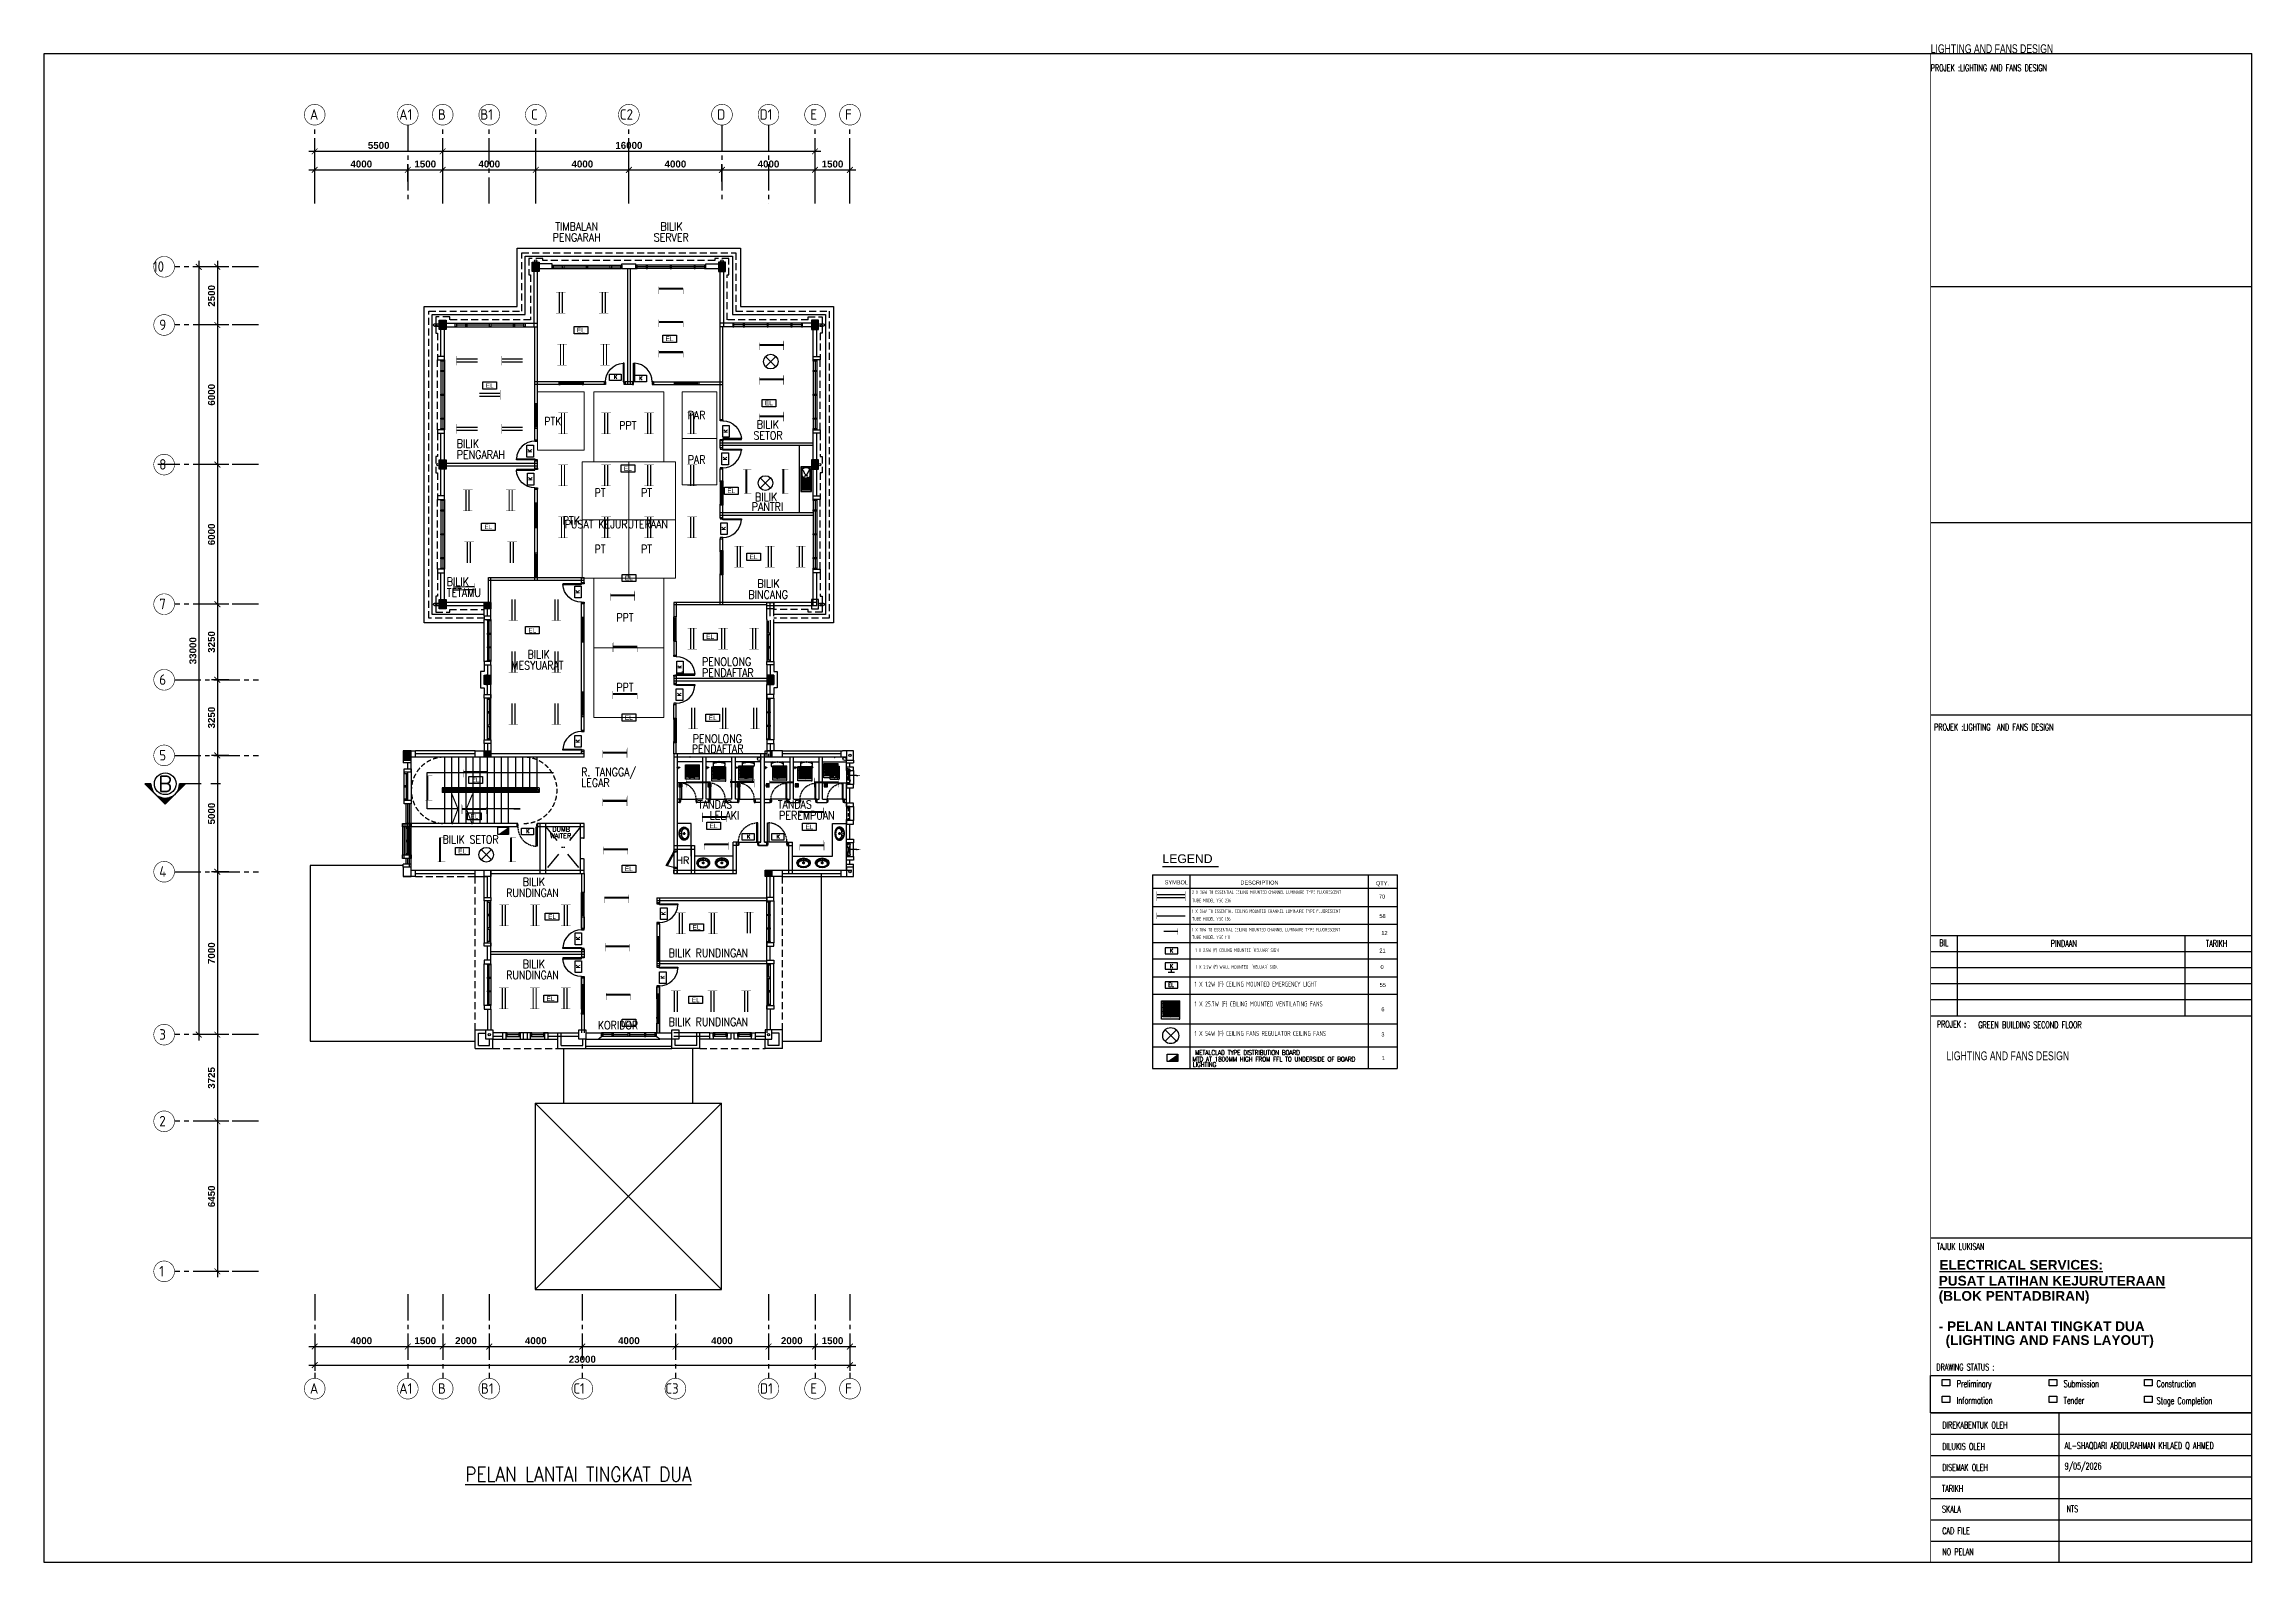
# Model space of a CAD drawing. Header units: inches. Extents: x -86408137 to 595769, y 1041006 to 3160331.
# Drawn here: x 266511 to 361378, y 1041006 to 1106277 of the extents above; entities that cross this region are included whole.
import ezdxf
from ezdxf.enums import TextEntityAlignment as Align

# ---------------------------------------------------------------- set-up
doc = ezdxf.new("R2010")
doc.units = ezdxf.units.IN
doc.header["$MEASUREMENT"] = 0
for name, pattern in [('CENTER2', [1.125, 0.75, -0.125, 0.125, -0.125]), ('DASHDOT', [1, 0.5, -0.25, 0, -0.25]), ('DASHED', [0.75, 0.5, -0.25]), ('DASHED2', [0.375, 0.25, -0.125]), ('HIDDEN', [0.375, 0.25, -0.125])]:
    doc.linetypes.add(name, pattern=pattern)
for name, color, linetype, lineweight in [('1', 8, 'Continuous', 9), ('BOMBA', 22, 'Continuous', 25), ('COLUMN', 8, 'Continuous', 30), ('t3', 8, 'Continuous', 25)]:
    doc.layers.add(name, color=color, linetype=linetype, lineweight=lineweight)
for name, color, linetype in [('9', 7, 'Continuous'), ('A-TXTBOMBA', 7, 'Continuous'), ('area', 3, 'Continuous'), ('BORDER', 6, 'Continuous'), ('DIM', 4, 'Continuous'), ('dmension', 4, 'Continuous'), ('DOOR', 2, 'Continuous'), ('DOWNPIPE', 8, 'Continuous'), ('DR', 9, 'Continuous'), ('dxt_text', 4, 'Continuous'), ('E-LIGHT', 4, 'Continuous'), ('Edges', 7, 'Continuous'), ('eLAMPU', 7, 'Continuous'), ('ELECT', 6, 'Continuous'), ('elk_LAMPU', 6, 'Continuous'), ('FF-TEXT', 7, 'Continuous'), ('FITTING', 8, 'Continuous'), ('FIXT', 8, 'Continuous'), ('GRID', 8, 'CENTER2'), ('GRID-TEXT', 8, 'Continuous'), ('LAMPU', 7, 'Continuous'), ('LIGHT', 4, 'Continuous'), ('LW', 2, 'Continuous'), ('LWALL', 8, 'Continuous'), ('ORIGIN', 8, 'Continuous'), ('partition', 8, 'Continuous'), ('ROOF', 2, 'Continuous'), ('SAN', 8, 'Continuous'), ('SANITARY', 8, 'Continuous'), ('stair', 8, 'Continuous'), ('t.block', 4, 'Continuous'), ('TEXT', 2, 'Continuous'), ('WALL', 1, 'Continuous'), ('WIN', 9, 'Continuous'), ('ZH-ELEK', 4, 'Continuous')]:
    doc.layers.add(name, color=color, linetype=linetype)
doc.layers.get('elk_LAMPU').off()
doc.styles.add('ARIAL', font='romans.shx', dxfattribs={"height": 2})
doc.styles.add('ARIAL2', font='arial.ttf', dxfattribs={"height": 200})
doc.styles.add('DIM', font='dim', dxfattribs={"width": 0.75})
doc.styles.add('LAILA', font='romans.shx', dxfattribs={"width": 0.85, "height": 350})
doc.styles.add('ROMANS', font='ROMANS', dxfattribs={"width": 0.7})
doc.styles.add('SANSSERIF', font='SAS_____.pfb', dxfattribs={"width": 0.7, "height": 700})
doc.styles.add('SANSSERIFBOLD', font='SASB____.PFB', dxfattribs={"height": 1200})
doc.styles.add('SIMPLEX', font='simplex.shx', dxfattribs={"width": 0.8})
doc.styles.add('STYLE1', font='ISOCP.SHX')
doc.styles.add('style2', font='sanssb__.ttf', dxfattribs={"height": 1200})
doc.styles.add('TEXT25', font='SIMPLEX.shx', dxfattribs={"width": 0.7, "height": 62.5})
doc.styles.add('VERDANA1000', font='romand.shx', dxfattribs={"height": 1000})
pattern_1 = [(45, (-2389.176, 605710.563), (8.71155554, -8.71155554), [])]

msp = doc.modelspace()

# ---------------------------------------------------------------- texts
at = {"layer": 'BOMBA', "color": 8, "linetype": 'ByBlock', "ltscale": 10, "style": 'SIMPLEX'}
for p in [(290997, 1091889), (290997, 1091889), (292078, 1091834), (292078, 1091834), (296708, 1072136), (296708, 1072136), (297982, 1072136), (297982, 1072136)]:
    msp.add_text('K', height=162, dxfattribs=at).set_placement(p)
at = {"layer": 'BOMBA', "color": 3, "linetype": 'ByBlock', "ltscale": 10, "style": 'SIMPLEX'}
for p in [(290997, 1091889), (292078, 1091834), (287221, 1072373), (296708, 1072136), (297982, 1072136)]:
    msp.add_text('K', height=162, dxfattribs=at).set_placement(p)
at = {"layer": 'BOMBA', "color": 8, "linetype": 'ByBlock', "ltscale": 10, "style": 'SIMPLEX'}
for p in [(295882, 1089578), (295882, 1089578), (287464, 1088729), (287464, 1088729), (295846, 1088397), (295846, 1088397), (287487, 1087522), (287487, 1087522), (295794, 1085393), (295794, 1085393), (289518, 1082674), (289518, 1082674), (293903, 1079440), (293903, 1079440), (293884, 1078258), (293884, 1078258), (289521, 1076251), (289521, 1076251), (293205, 1068850), (293205, 1068850), (289532, 1067769), (289532, 1067769), (289537, 1066568), (289537, 1066568), (293167, 1066102), (293167, 1066102)]:
    msp.add_text('K', height=162, rotation=90, dxfattribs=at).set_placement(p)
at = {"layer": 'BOMBA', "color": 3, "linetype": 'ByBlock', "ltscale": 10, "style": 'SIMPLEX'}
for p in [(295882, 1089578), (287464, 1088729), (295846, 1088397), (287487, 1087522), (295794, 1085393), (289518, 1082674), (293903, 1079440), (293884, 1078258), (289521, 1076251), (293205, 1068850), (289532, 1067769), (289537, 1066568), (293167, 1066102)]:
    msp.add_text('K', height=162, rotation=90, dxfattribs=at).set_placement(p)
at = {"layer": 'BORDER', "color": 7, "lineweight": 100, "style": 'SANSSERIF', "width": 0.7}
for p in [(347577, 1105892), (348261, 1062608)]:
    msp.add_text('LIGHTING AND FANS DESIGN', height=380, dxfattribs=at).set_placement(p)
at = {"layer": 'DIM', "char_height": 300, "attachment_point": 5, "style": 'style2'}
for s, insert in [('\\A1;5500', (280887, 1101924)), ('\\A1;16000', (291637, 1101924)), ('\\A1;4000', (280137, 1101124)), ('\\A1;1500', (282887, 1101124)), ('\\A1;4000', (285637, 1101124)), ('\\A1;4000', (289637, 1101124)), ('\\A1;4000', (293637, 1101124)), ('\\A1;4000', (297637, 1101124)), ('\\A1;1500', (300387, 1101124)), ('\\A1;4000', (280137, 1050553)), ('\\A1;1500', (282887, 1050553)), ('\\A1;2000', (284637, 1050553)), ('\\A1;4000', (287637, 1050553)), ('\\A1;4000', (291637, 1050553)), ('\\A1;4000', (295637, 1050553)), ('\\A1;2000', (298637, 1050553)), ('\\A1;1500', (300387, 1050553)), ('\\A1;23000', (289637, 1049753))]:
    msp.add_mtext(s, dxfattribs=dict(at, insert=insert))
at = {"layer": 'DIM', "char_height": 300, "attachment_point": 5, "rotation": 90, "style": 'style2'}
for s, insert in [('\\A1;2500', (273703, 1095458)), ('\\A1;6000', (273703, 1091208)), ('\\A1;6000', (273703, 1085208)), ('\\A1;33000', (272903, 1080208)), ('\\A1;3250', (273703, 1080583)), ('\\A1;3250', (273703, 1077333)), ('\\A1;5000', (273703, 1073208)), ('\\A1;7000', (273703, 1067208)), ('\\A1;3725', (273703, 1061846)), ('\\A1;6450', (273703, 1056758))]:
    msp.add_mtext(s, dxfattribs=dict(at, insert=insert))
at = {"layer": 'dxt_text', "style": 'TEXT25', "width": 0.7}
for s, height, p in [('PROJEK :LIGHTING AND FANS DESIGN ', 287.51, (347577, 1105114)), ('PROJEK :LIGHTING  AND FANS DESIGN', 287.51, (347724, 1076780)), ('BIL', 287.5, (347945, 1067509)), ('PINDAAN', 287.5, (352736, 1067485)), ('TARIKH', 287.5, (359407, 1067485)), ('PROJEK :', 287.5, (347844, 1064009)), ('GREEN BUILDING SECOND FLOOR', 287.51, (349623, 1063984)), ('TAJUK LUKISAN', 287.51, (347844, 1054456)), ('DIREKABENTUK OLEH', 287.51, (348075, 1046782)), ('DILUKIS OLEH', 287.51, (348075, 1045863)), ('AL-SHAQDARI ABDULRAHMAN KHLAED Q AHMED ', 287.51, (353334, 1045900)), ('DISEMAK OLEH', 287.51, (348075, 1044962)), ('9/05/2026', 287.5, (353334, 1045022)), ('TARIKH ', 287.5, (348063, 1044054)), ('SKALA ', 287.5, (348063, 1043170)), ('NTS', 287.5, (353415, 1043180)), ('CAD FILE ', 287.5, (348075, 1042240)), ('NO PELAN', 287.5, (348075, 1041336))]:
    msp.add_text(s, height=height, dxfattribs=at).set_placement(p)
at = {"layer": 'dxt_text', "attachment_point": 1, "style": 'TEXT25'}
for s, insert, char_height in [('DRAWING STATUS :', (347820, 1049562), 287.51), ('Preliminary', (348697, 1048850), 287.51), ('Submission', (353292, 1048850), 287.5), ('Construction', (357287, 1048850), 287.51), ('Information', (348697, 1048131), 287.51), ('Tender', (353292, 1048131), 287.5), ('Stage Completion', (357287, 1048118), 287.51)]:
    msp.add_mtext(s, dxfattribs=dict(at, insert=insert, char_height=char_height))
at = {"layer": 'ELECT', "color": 7, "style": 'ROMANS', "width": 0.75}
for s, p in [('MTD AT 1800MM HIGH FROM FFL TO UNDERSIDE OF BOARD', (315859, 1062553)), ('LIGHTING', (315865, 1062319)), ('METALCLAD TYPE DISTRIBUTION BOARD', (315964, 1062834))]:
    msp.add_text(s, height=200, dxfattribs=at).set_placement(p)
at = {"layer": 'FF-TEXT', "color": 3, "style": 'LAILA', "width": 0.85}
msp.add_text('%%uPELAN LANTAI TINGKAT DUA', height=625, dxfattribs=at).set_placement((284605, 1044501))
at = {"layer": 'GRID-TEXT', "style": 'STYLE1'}
for s, p in [('A', (277929, 1103029)), ('A1', (281767, 1103029)), ('B', (283429, 1103029)), ('B1', (285251, 1103029)), ('C', (287429, 1103029)), ('C2', (291247, 1103029)), ('D', (295429, 1103029)), ('D1', (297253, 1103029)), ('E', (299429, 1103029)), ('F', (300929, 1103029)), ('10', (271185, 1096492)), ('9', (271458, 1093992)), ('8', (271458, 1087992)), ('7', (271458, 1081992)), ('6', (271458, 1078742)), ('5', (271458, 1075492)), ('4', (271458, 1070492)), ('3', (271458, 1063492)), ('2', (271458, 1059767)), ('1', (271458, 1053317)), ('A', (277929, 1048277)), ('A1', (281767, 1048277)), ('B', (283429, 1048277)), ('B1', (285276, 1048277)), ('C1', (289247, 1048277)), ('C3', (293203, 1048277)), ('D1', (297273, 1048277)), ('E', (299429, 1048277)), ('F', (300929, 1048277))]:
    msp.add_text(s, height=450, dxfattribs=at).set_placement(p)
at = {"layer": 'LAMPU', "style": 'ARIAL2'}
for s, height, p in [('LEGEND', 374.8, (314565, 1071082)), ('SYMBOL', 171.8, (314663, 1070168)), ('DESCRIPTION', 171.84, (317914, 1070158)), ('QTY.', 171.8, (323740, 1070127)), ('70', 171.8, (323869, 1069556)), ('58', 171.8, (323888, 1068721)), ('21', 171.8, (323888, 1067237)), ('12', 171.8, (323971, 1067989)), ('0', 172, (323936, 1066529)), ('55', 171.8, (323900, 1065759)), ('6', 172, (323971, 1064710)), ('3', 172, (323971, 1063629)), ('1', 172, (323995, 1062612))]:
    msp.add_text(s, height=height, dxfattribs=at).set_placement(p)
at = {"layer": 'LAMPU', "color": 7, "linetype": 'Continuous', "style": 'DIM', "width": 0.75}
for s, height, p in [('2 X 36W T8 ESSENTIAL CEILING MOUNTED CHANNEL LUMINAIRE TYPE FLUORESCENT ', 151.22, (315839, 1069755)), ('TUBE MODEL YBC 236', 151.22, (315839, 1069398)), ('1 X 36W T8 ESSENTIAL CEILING MOUNTED CHANNEL LUMINAIRE TYPE FLUORESCENT ', 151.22, (315839, 1068938)), ('1 X 18W T8 ESSENTIAL CEILING MOUNTED CHANNEL LUMINAIRE TYPE FLUORESCENT ', 151.22, (315839, 1068145)), ('TUBE MODEL YBC 136', 151.22, (315839, 1068605)), ('TUBE MODEL YBC 118', 151.22, (315839, 1067817)), ('1 X 1.2W (F) CEILING MOUNTED EMERGENCY LIGHT', 211.41, (315948, 1065772)), ('1 X 25.7W (F) CEILING MOUNTED VENTILATING FANS', 211.41, (315948, 1064922)), ('1 X 54W (F) CEILING FANS REGULATOR CEILING FANS', 211.41, (315948, 1063654))]:
    msp.add_text(s, height=height, dxfattribs=at).set_placement(p)
at = {"layer": 'LAMPU', "color": 7, "style": 'DIM', "width": 0.75}
for s, p in [("1 X 2.5W (F) CEILING MOUNTED 'KELUAR' SIGN", (315981, 1067260)), ("1 X 2.5W (F) WALL MOUNTED  'KELUAR' SIGN", (315994, 1066538))]:
    msp.add_text(s, height=155.34, dxfattribs=at).set_placement(p)
at = {"layer": 't3', "style": 'LAILA', "width": 0.85}
for s, p in [('TIMBALAN', (288476, 1098619)), ('BILIK', (292989, 1098619)), ('PENGARAH', (288361, 1098146)), ('SERVER', (292707, 1098146)), ('BILIK', (297133, 1090107)), ('BILIK', (284243, 1089284)), ('SETOR', (296992, 1089634)), ('PENGARAH', (284243, 1088811)), ('PANTRI', (296919, 1086571)), ('BILIK', (297056, 1086987)), ('PUSAT KEJURUTERAAN', (288880, 1085820)), ('TETAMU', (283812, 1082876)), ('BILIK', (283812, 1083350)), ('BINCANG', (296776, 1082794)), ('BILIK', (297161, 1083268)), ('MESYUARAT', (286588, 1079754)), ('BILIK', (287282, 1080227)), ('PENOLONG', (294779, 1079911)), ('PENDAFTAR', (294779, 1079438)), ('PENDAFTAR', (294345, 1076168)), ('PENOLONG', (294378, 1076603)), ('R. TANGGA/', (289587, 1075169)), ('LEGAR', (289587, 1074709)), ('TANDAS', (294608, 1073773)), ('LELAKI', (295110, 1073308)), ('TANDAS', (298034, 1073775)), ('PEREMPUAN', (298094, 1073307)), ('BILIK SETOR', (283629, 1072272)), ('BILIK', (287073, 1070449)), ('RUNDINGAN', (286364, 1069976)), ('BILIK RUNDINGAN', (293346, 1067392)), ('RUNDINGAN', (286364, 1066444)), ('BILIK', (287073, 1066917)), ('BILIK RUNDINGAN', (293346, 1064429)), ('KORIDOR', (290303, 1064287))]:
    msp.add_text(s, height=350, dxfattribs=at).set_placement(p, align=Align.TOP_LEFT)
for s, p in [(' PTK', (287796, 1089897)), ('PPT', (291223, 1089716)), ('PAR', (294165, 1090160)), ('PAR', (294165, 1088246)), (' PT', (289955, 1086826)), (' PT', (291955, 1086826)), (' PTK', (288589, 1085631)), (' PT', (289955, 1084402)), (' PT', (291955, 1084402)), ('PPT', (291099, 1081459)), ('PPT', (291099, 1078459))]:
    msp.add_text(s, height=350, dxfattribs=at).set_placement(p)
at = {"layer": 't3', "ltscale": 3, "style": 'ROMANS'}
msp.add_text('B', height=660, dxfattribs=at).set_placement((271412, 1074158))
at = {"layer": 't3', "style": 'VERDANA1000'}
for s, height, p in [('WAITER', 200, (288248, 1072358)), ('DUMB', 200, (288351, 1072633)), ('HR', 300, (293679, 1071343))]:
    msp.add_text(s, height=height, dxfattribs=at).set_placement(p, align=Align.TOP_LEFT)
at = {"layer": 'TEXT', "linetype": 'ByBlock', "style": 'SANSSERIFBOLD'}
for s, p in [('%%UELECTRICAL SERVICES:', (347949, 1053605)), ('%%UPUSAT LATIHAN KEJURUTERAAN', (347921, 1052922)), ('(BLOK PENTADBIRAN)', (347921, 1052270)), ('- PELAN LANTAI TINGKAT DUA', (347921, 1050964)), ('(LIGHTING AND FANS LAYOUT)', (348218, 1050370))]:
    msp.add_text(s, height=419.4, dxfattribs=at).set_placement(p)

# ---------------------------------------------------------------- blocks, each defined once
blk = doc.blocks.new('_ARCHTICK')
at = {"color": 0, "linetype": 'ByBlock', "const_width": 0.15}
blk.add_lwpolyline([(-0.5, -0.5), (0.5, 0.5)], dxfattribs=at)
blk = doc.blocks.new('dr16')
at = {"layer": 'DOOR', "color": 1}
blk.add_line((-2409712, -909071), (-2409602, -909071), dxfattribs=at)
for points in [[(-2409712, -909071), (-2409602, -909071), (-2409602, -909021), (-2409712, -909021)], [(-2410511, -909831), (-2409712, -909831), (-2409712, -909871), (-2410511, -909871)], [(-2409712, -909921), (-2409602, -909921), (-2409602, -909871), (-2409712, -909871)]]:
    blk.add_lwpolyline(points, close=True, dxfattribs=at)
at = {"layer": 'DOOR', "color": 9}
blk.add_arc((-2409712, -909871), 800, 90, 177.13402, dxfattribs=at)
blk = doc.blocks.new('AW30')
at = {"layer": 'WALL'}
for points in [[(-2473393, -914141), (-2473243, -914141), (-2473243, -913866), (-2473393, -913866)], [(-2472643, -914141), (-2472493, -914141), (-2472493, -913866), (-2472643, -913866)]]:
    blk.add_lwpolyline(points, close=True, dxfattribs=at)
at = {"layer": 'WIN', "color": 1}
for p, q in [((-2473243, -913866), (-2472643, -913866)), ((-2473218, -914016), (-2472643, -914016)), ((-2473193, -913941), (-2472693, -913941))]:
    blk.add_line(p, q, dxfattribs=at)
at = {"layer": 'WIN', "color": 2}
blk.add_line((-2473243, -914141), (-2472643, -914141), dxfattribs=at)
at = {"layer": 'WIN', "color": 1}
for points in [[(-2473243, -914016), (-2473193, -914016), (-2473193, -913866), (-2473243, -913866)], [(-2472693, -914016), (-2472643, -914016), (-2472643, -913866), (-2472693, -913866)]]:
    blk.add_lwpolyline(points, close=True, dxfattribs=at)
blk = doc.blocks.new('WW')
at = {"layer": 'WALL'}
for points in [[(-2476669, -906963), (-2476669, -907113), (-2476969, -907113), (-2476969, -906963)], [(-2476669, -908313), (-2476669, -908463), (-2476969, -908463), (-2476969, -908313)]]:
    blk.add_lwpolyline(points, close=True, dxfattribs=at)
at = {"layer": 'WIN', "color": 2}
blk.add_line((-2476969, -907113), (-2476969, -908313), dxfattribs=at)
at = {"layer": 'WIN'}
for p, q in [((-2476819, -908313), (-2476819, -907113)), ((-2476744, -907163), (-2476744, -907688)), ((-2476744, -907738), (-2476744, -908263)), ((-2476669, -908313), (-2476669, -907113))]:
    blk.add_line(p, q, dxfattribs=at)
for points in [[(-2476819, -907113), (-2476819, -907163), (-2476669, -907163), (-2476669, -907113)], [(-2476819, -907688), (-2476819, -907738), (-2476669, -907738), (-2476669, -907688)], [(-2476819, -908263), (-2476819, -908313), (-2476669, -908313), (-2476669, -908263)]]:
    blk.add_lwpolyline(points, close=True, dxfattribs=at)
blk = doc.blocks.new('WIN')
at = {"layer": 'WIN', "color": 1}
for p, q in [((-2479668, -915155), (-2476718, -915155)), ((-2479668, -915305), (-2476718, -915305)), ((-2479643, -915230), (-2479243, -915230)), ((-2479193, -915230), (-2478218, -915230)), ((-2478168, -915230), (-2477193, -915230)), ((-2477143, -915230), (-2476743, -915230))]:
    blk.add_line(p, q, dxfattribs=at)
for points in [[(-2479693, -915305), (-2479643, -915305), (-2479643, -915155), (-2479693, -915155)], [(-2479243, -915305), (-2479193, -915305), (-2479193, -915155), (-2479243, -915155)], [(-2478218, -915305), (-2478168, -915305), (-2478168, -915155), (-2478218, -915155)], [(-2477193, -915305), (-2477143, -915305), (-2477143, -915155), (-2477193, -915155)], [(-2476743, -915305), (-2476693, -915305), (-2476693, -915155), (-2476743, -915155)]]:
    blk.add_lwpolyline(points, close=True, dxfattribs=at)
blk = doc.blocks.new('Kit-sink')
at = {"layer": 'SAN'}
for p, q in [((0, 0), (0, -427)), ((1052, 15), (15, 15)), ((1028, 2), (38, 2)), ((1067, -427), (1067, 0)), ((14, -24), (14, -404)), ((15, -442), (1052, -442)), ((34, -168), (34, -260)), ((38, -428), (1028, -428)), ((50, -184), (50, -244)), ((313, -266), (159, -331)), ((165, -100), (316, -174)), ((356, -18), (184, -18)), ((184, -410), (356, -410)), ((340, -34), (200, -34)), ((200, -394), (340, -394)), ((356, -18), (1024, -18)), ((356, -410), (1024, -410)), ((412, -263), (461, -307)), ((418, -171), (467, -137)), ((466, -66), (1024, -66)), ((466, -360), (1024, -360)), ((490, -184), (490, -244)), ((496, -116), (1024, -116)), ((496, -312), (1024, -312)), ((505, -164), (1024, -164)), ((505, -262), (1024, -262)), ((506, -168), (506, -260)), ((506, -214), (1024, -214)), ((1054, -404), (1054, -24))]:
    blk.add_line(p, q, dxfattribs=at)
for radius in [40, 23.9]:
    blk.add_circle((362, -214), radius, dxfattribs=at)
for centre, radius, start, end in [((15, 0), 15, 90, 180), ((38, -24), 25, 90, 180), ((1028, -24), 25, 0, 90), ((1052, 0), 15, 0, 90), ((15, -427), 15, 180, 270), ((38, -404), 25, 180, 270), ((184, -168), 150, 90, 180), ((184, -260), 150, 180, 270), ((200, -184), 150, 90, 180), ((200, -244), 150, 180, 270), ((340, -184), 150, 0, 90), ((340, -244), 150, 270, 0), ((356, -168), 150, 0, 90), ((356, -260), 150, 270, 0), ((1028, -404), 25, 270, 0), ((1052, -427), 15, 270, 0)]:
    blk.add_arc(centre, radius, start, end, dxfattribs=at)
blk = doc.blocks.new('Dp750')
at = {"layer": 'DOOR', "color": 1}
for p, q in [((0, 150), (0, 0)), ((0, 150), (0, 0)), ((750, 150), (750, 0)), ((750, 150), (750, 0))]:
    blk.add_line(p, q, dxfattribs=at)
at = {"layer": 'DOOR'}
for p, q in [((0, 150), (35, 150)), ((0, 0), (35, 0)), ((35, 150), (35, 100)), ((35, 100), (50, 100)), ((35, 50), (50, 50)), ((35, 50), (35, 0)), ((50, 100), (50, 50)), ((700, 100), (700, 50)), ((700, 100), (715, 100)), ((700, 50), (715, 50)), ((715, 150), (750, 150)), ((715, 150), (715, 100)), ((715, 50), (715, 0)), ((715, 0), (750, 0))]:
    blk.add_line(p, q, dxfattribs=at)
blk.add_lwpolyline([(35, 150), (35, 830), (85, 830), (85, 150)], close=True, dxfattribs=at)
at = {"layer": 'DOOR', "color": 9, "linetype": 'DASHED', "ltscale": 100}
blk.add_arc((35, 150), 680, 360, 85.78327, dxfattribs=at)
blk = doc.blocks.new('TAB')
at = {"layer": 'FIXT'}
for p, q in [((-186, 13), (-70, 22)), ((-186, -13), (-186, 13)), ((-120, 5), (-120, -5)), ((-80, 10), (-115, 10)), ((-70, 55), (-70, 20)), ((-55, 60), (-65, 60)), ((-50, 55), (-50, 20)), ((-50, 24), (-46, 24)), ((-5, 10), (-40, 10)), ((0, 5), (0, -5)), ((-186, -13), (-70, -22)), ((-80, -10), (-115, -10)), ((-70, -20), (-70, -55)), ((-55, -60), (-65, -60)), ((-50, -20), (-50, -55)), ((-50, -24), (-46, -24)), ((-5, -10), (-40, -10))]:
    blk.add_line(p, q, dxfattribs=at)
for centre, radius, start, end in [((-115, 5), 5, 90, 180), ((-80, 20), 10, 270, 0), ((-65, 55), 5, 90, 180), ((-55, 55), 5, 0, 90), ((-40, 20), 10, 180, 270), ((-46, 0), 24.2, 24.44334, 90), ((-5, 5), 5, 0, 90), ((-115, -5), 5, 180, 270), ((-80, -20), 10, 0, 90), ((-65, -55), 5, 180, 270), ((-55, -55), 5, 270, 0), ((-40, -20), 10, 90, 180), ((-46, 0), 24.2, 270, 335.55666), ((-5, -5), 5, 270, 0)]:
    blk.add_arc(centre, radius, start, end, dxfattribs=at)
blk = doc.blocks.new('TAP1-P')
at = {"layer": 'FIXT', "rotation": 90}
blk.add_blockref('TAB', (0, 0), dxfattribs=at)
blk = doc.blocks.new('TAP(C)')
at = {"layer": 'WALL', "xscale": -0.599999999973992, "yscale": 0.5999999999767169, "zscale": 0.5999999999999999, "rotation": 269.9999000484524}
blk.add_blockref('TAP1-P', (0, 0), dxfattribs=at)
blk = doc.blocks.new('*X89')
at = {"color": 0}
for p, q in [((89.85, 61.2), (89.9, 61.25)), ((89.85, 61.22), (89.88, 61.25)), ((89.9, 61.17), (89.85, 61.22)), ((89.89, 61.17), (89.85, 61.2)), ((89.86, 61.19), (89.91, 61.24)), ((89.92, 61.17), (89.86, 61.23)), ((89.93, 61.18), (89.87, 61.24)), ((89.87, 61.18), (89.92, 61.23)), ((89.93, 61.2), (89.88, 61.24)), ((89.88, 61.17), (89.93, 61.22)), ((89.89, 61.17), (89.93, 61.21)), ((89.93, 61.21), (89.9, 61.25))]:
    blk.add_line(p, q, dxfattribs=at)
blk = doc.blocks.new('ZPO')
at = {"layer": 'ORIGIN'}
for p, q in [((-20, 20), (-20, -20)), ((-20, 20), (20, -20)), ((-20, -20), (20, 20)), ((20, -20), (20, 20))]:
    blk.add_line(p, q, dxfattribs=at)
blk = doc.blocks.new('Dp900')
at = {"layer": 'DOOR', "color": 4}
for p, q in [((35, 150), (0, 150)), ((0, 0), (35, 0)), ((35, 150), (35, 100)), ((50, 100), (35, 100)), ((50, 50), (35, 50)), ((35, 50), (35, 0)), ((50, 100), (50, 50)), ((850, 100), (850, 50)), ((865, 100), (850, 100)), ((865, 50), (850, 50)), ((900, 150), (865, 150)), ((865, 150), (865, 100)), ((865, 50), (865, 0)), ((865, 0), (900, 0))]:
    blk.add_line(p, q, dxfattribs=at)
at = {"layer": 'DOOR', "color": 1}
for p, q in [((0, 150), (0, 0)), ((0, 150), (0, 0)), ((900, 150), (900, 0)), ((900, 150), (900, 0))]:
    blk.add_line(p, q, dxfattribs=at)
at = {"layer": 'DOOR'}
blk.add_lwpolyline([(35, 150), (35, 980), (85, 980), (85, 150)], close=True, dxfattribs=at)
at = {"layer": 'DOOR', "color": 9, "linetype": 'DASHED', "ltscale": 100}
blk.add_arc((35, 150), 830, 360, 86.54636, dxfattribs=at)
blk = doc.blocks.new('W22')
at = {"layer": 'LW', "color": 2}
blk.add_line((-2456199, -908621), (-2456199, -908021), dxfattribs=at)
at = {"layer": 'WALL'}
for points in [[(-2456499, -908021), (-2456499, -907871), (-2456199, -907871), (-2456199, -908021)], [(-2456499, -908771), (-2456499, -908621), (-2456199, -908621), (-2456199, -908771)]]:
    blk.add_lwpolyline(points, close=True, dxfattribs=at)
at = {"layer": 'WIN'}
blk.add_line((-2456499, -908571), (-2456349, -908571), dxfattribs=at)
at = {"layer": 'WIN', "linetype": 'HIDDEN', "ltscale": 600}
blk.add_line((-2456424, -908571), (-2456424, -908071), dxfattribs=at)
at = {"layer": 'WIN'}
blk.add_lwpolyline([(-2456349, -908021), (-2456349, -908621), (-2456499, -908621), (-2456499, -908021)], dxfattribs=at)
blk.add_lwpolyline([(-2456349, -908071), (-2456349, -908021), (-2456499, -908021), (-2456499, -908071)], close=True, dxfattribs=at)
blk = doc.blocks.new('GF')
at = {"layer": 'WALL'}
for points in [[(-2478464, -901233), (-2478464, -901383), (-2478764, -901383), (-2478764, -901233)], [(-2478464, -902583), (-2478464, -902733), (-2478764, -902733), (-2478764, -902583)]]:
    blk.add_lwpolyline(points, close=True, dxfattribs=at)
at = {"layer": 'WIN'}
for p, q in [((-2478764, -902583), (-2478764, -901383)), ((-2478689, -901433), (-2478689, -901958)), ((-2478689, -902008), (-2478689, -902533)), ((-2478614, -902583), (-2478614, -901383))]:
    blk.add_line(p, q, dxfattribs=at)
at = {"layer": 'WIN', "color": 2}
blk.add_line((-2478464, -901383), (-2478464, -902583), dxfattribs=at)
at = {"layer": 'WIN'}
for points in [[(-2478764, -901383), (-2478764, -901433), (-2478614, -901433), (-2478614, -901383)], [(-2478764, -901958), (-2478764, -902008), (-2478614, -902008), (-2478614, -901958)], [(-2478764, -902533), (-2478764, -902583), (-2478614, -902583), (-2478614, -902533)]]:
    blk.add_lwpolyline(points, close=True, dxfattribs=at)
blk = doc.blocks.new('emergency light R')
at = {"layer": 'LAMPU', "color": 6, "linetype": 'Continuous'}
for p, q in [((0, 5), (0, 248)), ((0, 248), (459, 248)), ((459, 5), (0, 5)), ((459, 248), (459, 5))]:
    blk.add_line(p, q, dxfattribs=at)
at = {"layer": 'LAMPU', "color": 6, "linetype": 'Continuous', "style": 'SANSSERIF'}
blk.add_text('EL', height=153.8, dxfattribs=at).set_placement((97, 50))
blk = doc.blocks.new('*X91')
at = {"color": 0}
for p, q in [((89.85, 61.2), (89.9, 61.25)), ((89.85, 61.22), (89.88, 61.25)), ((89.9, 61.17), (89.85, 61.22)), ((89.89, 61.17), (89.85, 61.2)), ((89.86, 61.19), (89.91, 61.24)), ((89.92, 61.17), (89.86, 61.23)), ((89.93, 61.18), (89.87, 61.24)), ((89.87, 61.18), (89.92, 61.23)), ((89.93, 61.2), (89.88, 61.24)), ((89.88, 61.17), (89.93, 61.22)), ((89.89, 61.17), (89.93, 61.21)), ((89.93, 61.21), (89.9, 61.25))]:
    blk.add_line(p, q, dxfattribs=at)
blk = doc.blocks.new('Ef')
at = {"layer": 'LIGHT'}
for p, q in [((-291, -23), (-291, 17)), ((-214, -80), (231, 74)), ((-214, 74), (231, -80)), ((309, 17), (309, -23))]:
    blk.add_line(p, q, dxfattribs=at)
at = {"layer": 'LIGHT', "color": 7}
blk.add_line((4, 348), (4, 102), dxfattribs=at)
at = {"layer": 'LIGHT'}
for centre, start, end in [((-231, 17), 72.63179, 180), ((249, 17), 0, 107.36821), ((-231, -23), 180, 287.36821), ((249, -23), 252.63179, 0)]:
    blk.add_arc(centre, 60, start, end, dxfattribs=at)
at = {"layer": 'LIGHT', "color": 7}
blk.add_solid([(-30, 348), (37, 348), (4, 548)], dxfattribs=at)
blk = doc.blocks.new('CEILING FAN C W HOOK')
at = {"layer": 'ELECT', "color": 6}
for p, q in [((-530, -530), (-85, -85)), ((-530, -85), (-85, -530))]:
    blk.add_line(p, q, dxfattribs=at)
blk.add_circle((-308, -308), 315, dxfattribs=at)
blk = doc.blocks.new('Exhaust Fan 8-Inch fr')
at = {"layer": 'Edges'}
for p, q in [((-5.9, 7.3), (5.9, 7.3)), ((-5.9, -4.5), (-5.9, 7.3)), ((-5.1, 6.1), (-5.1, 6.5)), ((-5.1, 6.5), (5.1, 6.5)), ((5.1, 6.1), (-5.1, 6.1)), ((-5.1, 5.3), (-5.1, 5.7)), ((-5.1, 5.7), (-0.3, 5.7)), ((-1.8, 5.3), (-5.1, 5.3)), ((-5.1, 4.4), (-5.1, 4.8)), ((-5.1, 4.8), (-2.5, 4.8)), ((-3, 4.4), (-5.1, 4.4)), ((-5.1, 3.6), (-5.1, 4)), ((-5.1, 4), (-3.4, 4)), ((-3.7, 3.6), (-5.1, 3.6)), ((-5.1, 2.8), (-5.1, 3.2)), ((-5.1, 3.2), (-3.9, 3.2)), ((-4.1, 2.8), (-5.1, 2.8)), ((-5.1, 2), (-5.1, 2.4)), ((-5.1, 2.4), (-4.2, 2.4)), ((-4.3, 2), (-5.1, 2)), ((-5.1, 1.1), (-5.1, 1.5)), ((-5.1, 1.5), (-4.3, 1.5)), ((-4.3, 1.1), (-5.1, 1.1)), ((-5.1, 0.3), (-5.1, 0.7)), ((-5.1, 0.7), (-4.2, 0.7)), ((-4.2, 0.3), (-5.1, 0.3)), ((-4.2, 2.2), (-4.3, 2)), ((-4.2, 2), (-4.3, 2)), ((-4.3, 1.5), (-4.3, 1.1)), ((-4.3, 1.5), (-4.3, 1.4)), ((-4.3, 1.5), (-4.3, 1.5)), ((-4.3, 1.5), (-4.2, 1.5)), ((-4.3, 1.4), (-4.3, 1.1)), ((-2.3, 1.1), (-4.3, 1.1)), ((-4.3, 1.1), (-4.3, 1.1)), ((-4.2, 2.4), (-4.2, 2.2)), ((-4.2, 2.4), (-1.9, 2.4)), ((-4.2, 2), (-4.2, 2.2)), ((-1.6, 2), (-4.2, 2)), ((-4.2, 1.5), (-4.2, 1.5)), ((-4.2, 1.5), (-1.4, 1.5)), ((-4.2, 1.5), (-1.4, 1.5)), ((-4.2, 0.7), (-4.2, 0.5)), ((-4.2, 0.7), (-3, 0.7)), ((-4.2, 0.6), (-3.2, 0.6)), ((-4.2, 0.5), (-4.2, 0.6)), ((-4.2, 0.5), (-4.2, 0.3)), ((-3.5, 0.3), (-4.2, 0.3)), ((-3.9, 3.2), (-4.1, 2.8)), ((-2.2, 2.8), (-4.1, 2.8)), ((-3.9, 3.2), (-2.4, 3.2)), ((-3.4, 4), (-3.7, 3.6)), ((-2.7, 3.6), (-3.7, 3.6)), ((-3.4, 0.5), (-3.5, 0.3)), ((-0.3, 0.3), (-3.5, 0.3)), ((-3.4, 4), (-2.7, 4)), ((-3.4, 0.5), (-3.2, 0.6)), ((-3.2, 0.6), (-3, 0.7)), ((-2.5, 4.8), (-3, 4.4)), ((-2.5, 4.4), (-3, 4.4)), ((-3, 0.7), (-0.3, 0.7)), ((-2.7, 3.7), (-2.7, 4)), ((-2.7, 3.7), (-2.7, 4)), ((-2.7, 4), (-2.7, 4)), ((-2.7, 4), (-0.5, 4)), ((-2.7, 3.6), (-2.7, 3.7)), ((-2.7, 3.7), (-2.7, 3.7)), ((-2.6, 3.6), (-2.7, 3.7)), ((-2.6, 3.6), (-2.7, 3.6)), ((-0.2, 3.6), (-2.6, 3.6)), ((-2.5, 4.5), (-1.9, 4.8)), ((-2.5, 4.8), (-1.9, 4.8)), ((-2.5, 4.4), (-2.5, 4.5)), ((-2.5, 4.4), (-2.5, 4.5)), ((-2.5, 4.5), (-2.5, 4.5)), ((-2.5, 4.4), (-2.5, 4.4)), ((-0.7, 4.4), (-2.5, 4.4)), ((-2.2, 2.8), (-2.4, 3.2)), ((-2.2, 2.8), (-2.4, 3.2)), ((-2.4, 3.2), (-2.4, 3.2)), ((-2.4, 3.2), (0, 3.2)), ((-2.3, 1.1), (-1.7, 1.5)), ((-0.6, 1.1), (-2.3, 1.1)), ((-2.2, 2.8), (-2.2, 2.8)), ((0.1, 2.8), (-2.2, 2.8)), ((-1.9, 4.8), (-1, 4.8)), ((-1.8, 2.1), (-1.9, 2.4)), ((-1.8, 2.1), (-1.9, 2.4)), ((-1.9, 2.4), (-1.9, 2.4)), ((-1.9, 2.4), (0.1, 2.4)), ((-1.4, 5.4), (-1.8, 5.3)), ((-1.4, 5.3), (-1.8, 5.3)), ((-1.8, 2.1), (-1.6, 2)), ((-1.8, 2.1), (-1.8, 2.1)), ((-1.8, 2.1), (-1.6, 2)), ((-1.7, 1.5), (-1.4, 1.5)), ((-1.6, 2), (-1.6, 2)), ((-0.3, 2), (-1.6, 2)), ((-1.1, 5.5), (-1.4, 5.4)), ((-1.4, 5.4), (-1.4, 5.3)), ((-1, 5.3), (-1.4, 5.3)), ((-1.4, 1.5), (-1.4, 1.5)), ((-1.4, 1.5), (-1.3, 1.5)), ((-1.4, 1.5), (-1.4, 1.5)), ((-1.4, 1.5), (-1.3, 1.5)), ((-1.3, 1.5), (-1.1, 1.5)), ((-1, 5.6), (-1.1, 5.5)), ((-1.1, 1.5), (-1.1, 1.5)), ((-1.1, 1.5), (-1.1, 1.5)), ((-1.1, 1.5), (-0.7, 1.4)), ((-1.1, 1.5), (-0.7, 1.5)), ((-1.1, 1.5), (-1.1, 1.5)), ((-0.3, 5.7), (-1, 5.6)), ((-1, 5.6), (-1, 5.3)), ((1, 5.3), (-1, 5.3)), ((-0.9, 4.8), (-1, 4.8)), ((-1, 4.8), (1, 4.8)), ((-0.9, 4.8), (-0.7, 4.4)), ((1, 4.4), (-0.7, 4.4)), ((-0.7, 1.4), (-0.7, 1.5)), ((-0.7, 1.5), (0.6, 1.5)), ((-0.7, 1.4), (-0.7, 1.4)), ((-0.7, 1.3), (-0.7, 1.4)), ((-0.7, 1.4), (-0.7, 1.4)), ((-0.6, 1.1), (-0.7, 1.3)), ((0.6, 1.1), (-0.6, 1.1)), ((-0.5, 4), (-0.2, 3.6)), ((-0.5, 4), (1, 4)), ((-0.3, 5.7), (0.3, 5.7)), ((-0.3, 2), (-0.3, 2)), ((-0.3, 2), (-0.2, 2)), ((0.3, 2), (-0.3, 2)), ((-0.2, 0.6), (-0.3, 0.7)), ((-0.2, 0.6), (-0.3, 0.7)), ((-0.3, 0.7), (-0.3, 0.7)), ((-0.3, 0.7), (0, 0.7)), ((-0.3, 0.3), (-0.2, 0.6)), ((-0.3, 0.4), (-0.2, 0.6)), ((-0.3, 0.4), (-0.1, 0.3)), ((-0.3, 0.3), (-0.3, 0.4)), ((-0.1, 0.3), (-0.3, 0.3)), ((-0.3, 0.3), (-0.3, 0.3)), ((1, 3.6), (-0.2, 3.6)), ((-0.2, 2), (-0.1, 2.1)), ((-0.2, 0.6), (-0.2, 0.6)), ((0, 2.1), (-0.1, 2.1)), ((-0.1, 2.1), (0, 2.1)), ((-0.1, 0.3), (0, 0.7)), ((-0.1, 0.3), (0, 0.7)), ((-0.1, 0.3), (-0.1, 0.3)), ((-0.1, 0.3), (-0.1, 0.3)), ((2, 0.3), (-0.1, 0.3)), ((0, 3.2), (0, 3.1)), ((0, 3.2), (0.6, 3.2)), ((0, 3.1), (0.1, 2.8)), ((0.1, 2.4), (0, 2.1)), ((0, 2.1), (0.2, 2)), ((0, 0.7), (0, 0.7)), ((0, 0.7), (0, 0.7)), ((0, 0.7), (0, 0.7)), ((0, 0.7), (0, 0.7)), ((0, 0.7), (1.7, 0.7)), ((0.3, 2.8), (0.1, 2.8)), ((0.1, 2.4), (0.2, 2.4)), ((0.2, 2.4), (0.2, 2.3)), ((0.2, 2.4), (3.3, 2.4)), ((0.2, 2.3), (0.2, 2)), ((0.2, 2), (0.2, 2)), ((0.2, 2), (0.3, 2)), ((1, 5.6), (0.3, 5.7)), ((0.3, 5.7), (5.1, 5.7)), ((0.6, 3.2), (0.3, 2.8)), ((3.5, 2.8), (0.3, 2.8)), ((2.7, 2), (0.3, 2)), ((0.6, 3.2), (3.5, 3.2)), ((0.7, 1.4), (0.6, 1.5)), ((0.7, 1.4), (0.6, 1.5)), ((0.6, 1.5), (0.6, 1.4)), ((0.6, 1.5), (0.6, 1.5)), ((0.6, 1.5), (0.6, 1.5)), ((0.6, 1.5), (1.9, 1.5)), ((0.6, 1.4), (0.6, 1.2)), ((0.6, 1.2), (0.6, 1.1)), ((0.8, 1.2), (0.6, 1.1)), ((0.6, 1.1), (0.6, 1.1)), ((1, 1.1), (0.6, 1.1)), ((1.2, 1.3), (0.7, 1.4)), ((0.7, 1.4), (0.7, 1.4)), ((1, 1.3), (0.7, 1.4)), ((1, 1.2), (0.8, 1.2)), ((1, 5.6), (1, 5.3)), ((1.1, 5.5), (1, 5.6)), ((1.4, 5.3), (1, 5.3)), ((1, 4.8), (1, 4.4)), ((1, 4.8), (1.4, 4.8)), ((1.4, 4.4), (1, 4.4)), ((1, 4), (1, 3.6)), ((1, 4), (1.4, 4)), ((1.4, 3.6), (1, 3.6)), ((1, 1.2), (1, 1.3)), ((1.2, 1.3), (1, 1.3)), ((1, 1.1), (1, 1.2)), ((1.2, 1.1), (1, 1.1)), ((1.4, 5.4), (1.1, 5.5)), ((1.7, 1.4), (1.2, 1.3)), ((1.2, 1.3), (1.2, 1.3)), ((1.2, 1.3), (1.2, 1.1)), ((1.2, 1.3), (1.2, 1.3)), ((1.4, 1.3), (1.2, 1.3)), ((1.4, 1.1), (1.2, 1.1)), ((1.4, 5.4), (1.4, 5.3)), ((1.8, 5.3), (1.4, 5.4)), ((1.8, 5.3), (1.4, 5.3)), ((1.4, 4.8), (1.4, 4.4)), ((1.4, 4.8), (2.5, 4.8)), ((3, 4.4), (1.4, 4.4)), ((1.4, 4), (1.4, 3.6)), ((1.4, 3.6), (2.1, 4)), ((1.4, 4), (2.1, 4)), ((1.4, 3.6), (1.4, 3.6)), ((3.2, 3.6), (1.4, 3.6)), ((1.7, 1.4), (1.4, 1.3)), ((1.4, 1.3), (1.4, 1.1)), ((4.3, 1.1), (1.4, 1.1)), ((1.9, 1.5), (1.7, 1.4)), ((1.9, 1.5), (1.7, 1.4)), ((1.7, 1.4), (1.7, 1.4)), ((1.7, 0.7), (1.8, 0.6)), ((1.7, 0.7), (4.2, 0.7)), ((5.1, 5.3), (1.8, 5.3)), ((1.8, 0.6), (4.2, 0.6)), ((1.8, 0.6), (2, 0.3)), ((1.9, 1.5), (4.2, 1.5)), ((2, 1.5), (1.9, 1.5)), ((1.9, 1.5), (2, 1.5)), ((2, 1.5), (4.2, 1.5)), ((4.2, 0.3), (2, 0.3)), ((2.1, 4), (2.9, 4)), ((3, 4.4), (2.5, 4.8)), ((2.5, 4.8), (5.1, 4.8)), ((3.3, 2.3), (2.7, 2)), ((3.3, 2.3), (2.7, 2)), ((4.2, 2), (2.7, 2)), ((2.7, 2), (2.7, 2)), ((2.9, 4), (3.1, 3.9)), ((2.9, 4), (3.4, 4)), ((5.1, 4.4), (3, 4.4)), ((3.1, 3.9), (3.2, 3.6)), ((3.7, 3.6), (3.2, 3.6)), ((3.3, 2.3), (3.3, 2.4)), ((3.3, 2.3), (3.3, 2.4)), ((3.3, 2.4), (3.3, 2.4)), ((3.3, 2.4), (4.2, 2.4)), ((3.3, 2.3), (3.3, 2.3)), ((3.7, 3.6), (3.4, 4)), ((3.4, 4), (5.1, 4)), ((3.5, 2.8), (3.5, 3.2)), ((3.5, 3.2), (3.5, 3.1)), ((3.5, 3.2), (3.5, 3.2)), ((3.5, 3.2), (3.9, 3.2)), ((3.5, 2.8), (3.5, 3.1)), ((4.1, 2.8), (3.5, 2.8)), ((3.5, 2.8), (3.5, 2.8)), ((5.1, 3.6), (3.7, 3.6)), ((4.1, 2.8), (3.9, 3.2)), ((3.9, 3.2), (5.1, 3.2)), ((5.1, 2.8), (4.1, 2.8)), ((4.2, 2.3), (4.2, 2.4)), ((4.2, 2.4), (5.1, 2.4)), ((4.2, 2.3), (4.2, 2.3)), ((4.3, 2), (4.2, 2.3)), ((4.2, 2.3), (4.2, 2)), ((4.3, 2), (4.2, 2)), ((4.2, 1.5), (4.2, 1.5)), ((4.2, 1.5), (4.3, 1.5)), ((4.2, 0.4), (4.2, 0.7)), ((4.2, 0.7), (5.1, 0.7)), ((4.2, 0.6), (4.2, 0.4)), ((4.2, 0.3), (4.2, 0.4)), ((5.1, 0.3), (4.2, 0.3)), ((5.1, 2), (4.3, 2)), ((4.3, 1.5), (4.3, 1.1)), ((4.3, 1.4), (4.3, 1.5)), ((4.3, 1.5), (4.3, 1.5)), ((4.3, 1.5), (5.1, 1.5)), ((4.3, 1.1), (4.3, 1.4)), ((5.1, 1.1), (4.3, 1.1)), ((4.3, 1.1), (4.3, 1.1)), ((5.1, 6.5), (5.1, 6.1)), ((5.1, 5.7), (5.1, 5.3)), ((5.1, 4.8), (5.1, 4.4)), ((5.1, 4), (5.1, 3.6)), ((5.1, 3.2), (5.1, 2.8)), ((5.1, 2.4), (5.1, 2)), ((5.1, 1.5), (5.1, 1.1)), ((5.1, 0.7), (5.1, 0.3)), ((5.9, -4.5), (5.9, 7.3)), ((5.2, -4.5), (-5.9, -4.5)), ((-5.1, -0.5), (-5.1, -0.1)), ((-5.1, -0.1), (-4, -0.1)), ((-3.9, -0.5), (-5.1, -0.5)), ((-5.1, -1.3), (-5.1, -0.9)), ((-5.1, -0.9), (-3.6, -0.9)), ((-3.3, -1.3), (-5.1, -1.3)), ((-5.1, -2.2), (-5.1, -1.8)), ((-5.1, -1.8), (-3, -1.8)), ((-2.5, -2.2), (-5.1, -2.2)), ((-5.1, -3), (-5.1, -2.6)), ((-5.1, -2.6), (-1.7, -2.6)), ((5.1, -3), (-5.1, -3)), ((-4, -0.1), (-3.6, -0.1)), ((-4, -0.1), (-4, -0.1)), ((-4, -0.1), (-3.9, -0.5)), ((-4, -0.1), (-3.6, -0.1)), ((-3.4, -0.5), (-3.9, -0.5)), ((-3.6, -0.1), (-3.6, -0.1)), ((-3.6, -0.1), (-3.6, -0.3)), ((-3.6, -0.1), (-0.5, -0.1)), ((-3.6, -0.3), (-3.4, -0.5)), ((-3.6, -0.9), (-3.6, -1)), ((-3.6, -0.9), (-3.2, -0.9)), ((-3.6, -1), (-3.1, -1)), ((-3.6, -1), (-3.3, -1.3)), ((-1, -0.5), (-3.4, -0.5)), ((-2.7, -1.3), (-3.3, -1.3)), ((-3.1, -1), (-3.2, -0.9)), ((-3.2, -0.9), (-1.7, -0.9)), ((-2.7, -1.3), (-3.1, -1)), ((-3.1, -1), (-3.1, -1)), ((-2.7, -1.3), (-3.1, -1)), ((-3.1, -1), (-3.1, -1)), ((-3, -1.8), (-2.5, -2.2)), ((-3, -1.8), (-1.4, -1.8)), ((-2.3, -1.3), (-2.7, -1.3)), ((-2.7, -1.3), (-2.7, -1.3)), ((-2.6, -1.3), (-2.7, -1.3)), ((-2.7, -1.3), (-2.7, -1.3)), ((-2.3, -1.3), (-2.6, -1.3)), ((-1.4, -1.3), (-2.6, -1.3)), ((-1.4, -2.2), (-2.5, -2.2)), ((-1.7, -0.9), (-2.3, -1.3)), ((-1.9, -1), (-2.3, -1.3)), ((-2.3, -1.3), (-2.3, -1.3)), ((-1.7, -0.9), (-1.9, -1)), ((-1.9, -1), (-1.4, -1)), ((-1.7, -0.9), (-1.7, -0.9)), ((-1.7, -0.9), (-1.4, -0.9)), ((-1.7, -2.6), (-1.4, -2.7)), ((-1.7, -2.6), (-1.4, -2.6)), ((-1.4, -0.9), (-1.4, -1)), ((-1.4, -0.9), (-1, -0.9)), ((-1.4, -1), (-1.4, -1.3)), ((-1, -1.3), (-1.4, -1.3)), ((-1.4, -1.8), (-1.4, -2.2)), ((-1.4, -1.8), (-1, -1.8)), ((-1, -2.2), (-1.4, -2.2)), ((-1.4, -2.6), (-1.4, -2.7)), ((-1.4, -2.6), (-1, -2.6)), ((-1.4, -2.7), (-1.1, -2.8)), ((-1.1, -2.8), (-1, -2.8)), ((-0.7, -0.3), (-1, -0.5)), ((-0.7, -0.3), (-1, -0.5)), ((0, -0.5), (-1, -0.5)), ((-1, -0.5), (-1, -0.5)), ((-1, -1.3), (-1, -0.9)), ((-1, -0.9), (0.3, -0.9)), ((0.5, -1.3), (-1, -1.3)), ((-1, -2.2), (-1, -1.8)), ((-1, -1.8), (0.8, -1.8)), ((1, -2.2), (-1, -2.2)), ((-1, -2.8), (-1, -2.6)), ((-1, -2.6), (1, -2.6)), ((-1, -2.8), (0, -3)), ((-0.7, -0.3), (-0.5, -0.1)), ((-0.7, -0.3), (-0.5, -0.1)), ((-0.7, -0.3), (-0.7, -0.3)), ((-0.5, -0.1), (-0.5, -0.1)), ((-0.5, -0.1), (-0.1, -0.1)), ((-0.1, -0.3), (-0.1, -0.1)), ((-0.1, -0.3), (-0.1, -0.1)), ((-0.1, -0.1), (-0.1, -0.1)), ((-0.1, -0.1), (2.2, -0.1)), ((0, -0.5), (-0.1, -0.3)), ((0.1, -0.5), (-0.1, -0.3)), ((-0.1, -0.3), (-0.1, -0.3)), ((0.1, -0.5), (0, -0.5)), ((0, -3), (1, -2.8)), ((2.5, -0.5), (0.1, -0.5)), ((0.5, -1.3), (0.3, -0.9)), ((0.5, -1.3), (0.3, -0.9)), ((0.3, -0.9), (0.3, -0.9)), ((0.3, -0.9), (2.7, -0.9)), ((0.5, -1.3), (0.5, -1.3)), ((2.7, -1.3), (0.5, -1.3)), ((0.9, -2), (0.8, -1.8)), ((0.9, -2), (0.8, -1.8)), ((0.8, -1.8), (0.8, -1.8)), ((0.8, -1.8), (2.3, -1.8)), ((0.9, -2), (0.9, -2)), ((0.9, -2), (1.2, -2.2)), ((0.9, -2), (1, -2.1)), ((1, -2.1), (1, -2.2)), ((1, -2.1), (1.1, -2.2)), ((1.1, -2.2), (1, -2.2)), ((1, -2.6), (1, -2.8)), ((1, -2.6), (1.4, -2.6)), ((1, -2.8), (1.1, -2.8)), ((1.2, -2.2), (1.1, -2.2)), ((1.1, -2.8), (1.4, -2.7)), ((1.5, -2.2), (1.2, -2.2)), ((1.4, -2.6), (1.4, -2.7)), ((1.4, -2.7), (1.7, -2.6)), ((1.4, -2.6), (1.7, -2.6)), ((1.5, -2.2), (1.7, -2.1)), ((1.6, -2.2), (1.5, -2.2)), ((1.6, -2.2), (1.7, -2.1)), ((2.5, -2.2), (1.6, -2.2)), ((2.3, -1.8), (1.7, -2.1)), ((1.7, -2.1), (1.7, -2.1)), ((1.7, -2.6), (5.1, -2.6)), ((2.2, -0.1), (4, -0.1)), ((2.2, -0.1), (2.2, -0.1)), ((2.2, -0.1), (2.5, -0.5)), ((2.2, -0.1), (4, -0.1)), ((2.3, -1.8), (3, -1.8)), ((3.9, -0.5), (2.5, -0.5)), ((2.5, -2.2), (3, -1.8)), ((5.1, -2.2), (2.5, -2.2)), ((2.7, -0.9), (2.7, -1)), ((2.7, -0.9), (3.6, -0.9)), ((2.7, -1), (3.6, -1)), ((2.7, -1), (2.7, -1.3)), ((2.7, -1.3), (2.7, -1.3)), ((3.3, -1.3), (2.7, -1.3)), ((3, -1.8), (5.1, -1.8)), ((3.3, -1.3), (3.6, -1)), ((5.1, -1.3), (3.3, -1.3)), ((3.6, -1), (3.6, -0.9)), ((3.6, -0.9), (5.1, -0.9)), ((3.9, -0.5), (4, -0.1)), ((5.1, -0.5), (3.9, -0.5)), ((4, -0.1), (4, -0.1)), ((4, -0.1), (5.1, -0.1)), ((5.1, -0.1), (5.1, -0.5)), ((5.1, -0.9), (5.1, -1.3)), ((5.1, -1.8), (5.1, -2.2)), ((5.1, -2.6), (5.1, -3)), ((5.2, -4.5), (5.7, -4.5)), ((5.7, -4.5), (5.9, -4.5))]:
    blk.add_line(p, q, dxfattribs=at)
blk = doc.blocks.new('Exhaust Fan 15TGQZ')
at = {"xscale": 51.69785126039847, "yscale": 51.69785126039847, "zscale": 51.69785126039847}
blk.add_blockref('Exhaust Fan 8-Inch fr', (-310, -401), dxfattribs=at)
blk = doc.blocks.new('EXITE')
at = {"layer": 'A-TXTBOMBA', "color": 3}
blk.add_lwpolyline([(86607836, -1196697), (86607300, -1196697), (86607300, -1196967), (86607836, -1196967)], close=True, dxfattribs=at)
at = {"layer": 'A-TXTBOMBA', "color": 3, "style": 'ARIAL'}
blk.add_text('K', height=165, dxfattribs=at).set_placement((86607491, -1196907))
blk = doc.blocks.new('Elight')
at = {"layer": 'A-TXTBOMBA', "color": 6}
blk.add_lwpolyline([(86606267, -1196730), (86605731, -1196730), (86605731, -1197001), (86606267, -1197001)], close=True, dxfattribs=at)
at = {"layer": 'A-TXTBOMBA', "color": 6, "style": 'ARIAL'}
blk.add_text('EL', height=164.8, dxfattribs=at).set_placement((86605850, -1196940))
blk = doc.blocks.new('eexit')
at = {"layer": 'A-TXTBOMBA', "color": 3}
blk.add_lwpolyline([(86700150, -1205751), (86699614, -1205751), (86699614, -1206022), (86700150, -1206022)], close=True, dxfattribs=at)
at = {"layer": 'eLAMPU', "color": 3, "linetype": 'Continuous'}
for p, q in [((86700015, -1206171), (86699748, -1206171)), ((86699882, -1206011), (86699882, -1206171))]:
    blk.add_line(p, q, dxfattribs=at)
at = {"layer": 'A-TXTBOMBA', "color": 3, "style": 'ARIAL'}
blk.add_text('K', height=165, dxfattribs=at).set_placement((86699817, -1205977))
blk = doc.blocks.new('ceiling fan')
at = {"layer": 'ELECT', "color": 6}
for p, q in [((86610809, -1196104), (86611870, -1195043)), ((86610809, -1195043), (86611870, -1196104))]:
    blk.add_line(p, q, dxfattribs=at)
blk.add_circle((86611340, -1195573), 750, dxfattribs=at)
blk = doc.blocks.new('YBC 2X36')
at = {"layer": 'FITTING', "color": 3}
for points, const_width in [([(-610, 63), (610, 63)], 54.6), ([(-610, 201), (-610, -74)], 10.9), ([(-610, 72), (-610, -203)], 10.9), ([(610, 201), (610, -84)], 10.9), ([(610, 72), (610, -203)], 10.9), ([(-610, -66), (610, -66)], 54.6)]:
    blk.add_lwpolyline(points, dxfattribs=dict(at, const_width=const_width))
blk = doc.blocks.new('YBC 1X36')
at = {"layer": 'FITTING', "color": 3}
for points, const_width in [([(-610, 0), (610, 0)], 54.6), ([(-610, 138), (-610, -138)], 10.9), ([(610, 138), (610, -138)], 10.9)]:
    blk.add_lwpolyline(points, dxfattribs=dict(at, const_width=const_width))
blk = doc.blocks.new('YBC 1X18')
at = {"layer": 'FITTING', "color": 3, "const_width": 54.6}
blk.add_lwpolyline([(305, 0), (-305, 0)], dxfattribs=at)
at = {"layer": 'FITTING', "color": 3, "const_width": 10.9}
for points in [[(-305, -138), (-305, 138)], [(300, -138), (300, 138)]]:
    blk.add_lwpolyline(points, close=True, dxfattribs=at)
blk = doc.blocks.new('DB')
at = {"layer": 'ELECT', "color": 2}
blk.add_lwpolyline([(42039, 19743), (42494, 19743), (42494, 19428), (42039, 19428)], close=True, dxfattribs=at)
blk.add_solid([(42494, 19743), (42494, 19428), (42039, 19428)], dxfattribs=at)

# ---------------------------------------------------------------- hatches: boundary and pattern name
at = {"layer": 'COLUMN'}
for points in [[(285412, 1082283), (285712, 1082283), (285712, 1082008), (285412, 1082008)], [(282287, 1075508), (282287, 1075908), (281937, 1075908), (281937, 1075508)], [(285412, 1075908), (285712, 1075908), (285712, 1075633), (285412, 1075633)], [(297487, 1070783), (297787, 1070783), (297787, 1070508), (297487, 1070508)]]:
    msp.add_hatch(color=256, dxfattribs=at).paths.add_polyline_path(points)
at = {"layer": 'LW'}
h = msp.add_hatch(dxfattribs=at)
h.set_pattern_fill('U', color=256, scale=12.32, angle=-45, style=0, pattern_type=0)
h.set_pattern_definition(pattern_1)
edge = h.paths.add_edge_path()
edge.add_arc((271714, 1074490), 616, 540, 585)
edge.add_line((271279, 1074055), (270843, 1074490))
edge.add_line((270843, 1074490), (271098, 1074490))
h = msp.add_hatch(dxfattribs=at)
h.set_pattern_fill('U', color=256, scale=12.32, angle=-45, style=0, pattern_type=0)
h.set_pattern_definition(pattern_1)
edge = h.paths.add_edge_path()
edge.add_line((272150, 1074055), (271714, 1073619))
edge.add_line((271714, 1073619), (271279, 1074055))
edge.add_arc((271714, 1074490), 616, 585, 630)
edge.add_arc((271714, 1074490), 616, 630, 675)
h = msp.add_hatch(dxfattribs=at)
h.set_pattern_fill('U', color=256, scale=12.32, angle=-45, style=0, pattern_type=0)
h.set_pattern_definition(pattern_1)
edge = h.paths.add_edge_path()
edge.add_line((272586, 1074490), (272150, 1074055))
edge.add_arc((271714, 1074490), 616, 675, 720)
edge.add_line((272330, 1074490), (272586, 1074490))

# ---------------------------------------------------------------- linework, layer by layer
for p, q in [((271098, 1074490), (270843, 1074490)), ((271714, 1073619), (270843, 1074490)), ((271714, 1073619), (272586, 1074490))]:
    msp.add_line(p, q)
at = {"layer": '1'}
for points in [[(289712, 1088833), (289712, 1091333), (287712, 1091333), (287712, 1088833)], [(290137, 1091333), (290137, 1088333), (293137, 1088333), (293137, 1091333)], [(293923, 1091333), (295423, 1091333), (295423, 1089333), (293923, 1089333)], [(295423, 1089333), (293923, 1089333), (293923, 1087333), (295423, 1087333)], [(291637, 1085833), (291637, 1088333), (289637, 1088333), (289637, 1085833)], [(293637, 1085833), (293637, 1088333), (291637, 1088333), (291637, 1085833)], [(291637, 1083333), (291637, 1085833), (289637, 1085833), (289637, 1083333)], [(293637, 1083333), (293637, 1085833), (291637, 1085833), (291637, 1083333)], [(290137, 1083333), (290137, 1080333), (293137, 1080333), (293137, 1083333)], [(290137, 1080333), (290137, 1077333), (293137, 1077333), (293137, 1080333)]]:
    msp.add_lwpolyline(points, close=True, dxfattribs=at)
at = {"layer": '9', "color": 7}
msp.add_line((348720, 1067972), (348720, 1064523), dxfattribs=at)
at = {"layer": 'BOMBA', "color": 8, "linetype": 'ByBlock', "ltscale": 10}
for p, q in [((290801, 1092098), (291308, 1092098)), ((290801, 1091818), (290801, 1092098)), ((290801, 1092098), (291308, 1092098)), ((290801, 1091818), (290801, 1092098)), ((291308, 1092098), (291308, 1091818)), ((291308, 1092098), (291308, 1091818)), ((291882, 1092044), (292389, 1092044)), ((291882, 1091763), (291882, 1092044)), ((291882, 1092044), (292389, 1092044)), ((291882, 1091763), (291882, 1092044)), ((292389, 1092044), (292389, 1091763)), ((292389, 1092044), (292389, 1091763)), ((291308, 1091818), (290801, 1091818)), ((291308, 1091818), (290801, 1091818)), ((292389, 1091763), (291882, 1091763)), ((292389, 1091763), (291882, 1091763)), ((295672, 1089382), (295672, 1089889)), ((295672, 1089889), (295953, 1089889)), ((295672, 1089382), (295672, 1089889)), ((295672, 1089889), (295953, 1089889)), ((295953, 1089382), (295672, 1089382)), ((295953, 1089382), (295672, 1089382)), ((295953, 1089889), (295953, 1089382)), ((295953, 1089889), (295953, 1089382)), ((287255, 1088533), (287255, 1089040)), ((287255, 1089040), (287535, 1089040)), ((287255, 1088533), (287255, 1089040)), ((287255, 1089040), (287535, 1089040)), ((287535, 1088533), (287255, 1088533)), ((287535, 1088533), (287255, 1088533)), ((287535, 1089040), (287535, 1088533)), ((287535, 1089040), (287535, 1088533)), ((295636, 1088201), (295636, 1088708)), ((295636, 1088708), (295917, 1088708)), ((295636, 1088201), (295636, 1088708)), ((295636, 1088708), (295917, 1088708)), ((295917, 1088201), (295636, 1088201)), ((295917, 1088201), (295636, 1088201)), ((295917, 1088708), (295917, 1088201)), ((295917, 1088708), (295917, 1088201)), ((287277, 1087327), (287277, 1087834)), ((287277, 1087834), (287558, 1087834)), ((287277, 1087327), (287277, 1087834)), ((287277, 1087834), (287558, 1087834)), ((287558, 1087327), (287277, 1087327)), ((287558, 1087327), (287277, 1087327)), ((287558, 1087834), (287558, 1087327)), ((287558, 1087834), (287558, 1087327)), ((295585, 1085198), (295585, 1085704)), ((295585, 1085704), (295865, 1085704)), ((295585, 1085198), (295585, 1085704)), ((295585, 1085704), (295865, 1085704)), ((295865, 1085704), (295865, 1085198)), ((295865, 1085704), (295865, 1085198)), ((295865, 1085198), (295585, 1085198)), ((295865, 1085198), (295585, 1085198)), ((289308, 1082478), (289308, 1082985)), ((289308, 1082985), (289589, 1082985)), ((289308, 1082478), (289308, 1082985)), ((289308, 1082985), (289589, 1082985)), ((289589, 1082478), (289308, 1082478)), ((289589, 1082478), (289308, 1082478)), ((289589, 1082985), (289589, 1082478)), ((289589, 1082985), (289589, 1082478)), ((293694, 1079245), (293694, 1079752)), ((293694, 1079752), (293974, 1079752)), ((293694, 1079245), (293694, 1079752)), ((293694, 1079752), (293974, 1079752)), ((293974, 1079752), (293974, 1079245)), ((293974, 1079752), (293974, 1079245)), ((293974, 1079245), (293694, 1079245)), ((293974, 1079245), (293694, 1079245)), ((293674, 1078062), (293674, 1078569)), ((293674, 1078569), (293955, 1078569)), ((293674, 1078062), (293674, 1078569)), ((293674, 1078569), (293955, 1078569)), ((293955, 1078062), (293674, 1078062)), ((293955, 1078062), (293674, 1078062)), ((293955, 1078569), (293955, 1078062)), ((293955, 1078569), (293955, 1078062)), ((289312, 1076056), (289312, 1076563)), ((289312, 1076563), (289592, 1076563)), ((289312, 1076056), (289312, 1076563)), ((289312, 1076563), (289592, 1076563)), ((289592, 1076056), (289312, 1076056)), ((289592, 1076056), (289312, 1076056)), ((289592, 1076563), (289592, 1076056)), ((289592, 1076563), (289592, 1076056)), ((296512, 1072346), (297019, 1072346)), ((296512, 1072065), (296512, 1072346)), ((296512, 1072346), (297019, 1072346)), ((296512, 1072065), (296512, 1072346)), ((297019, 1072065), (296512, 1072065)), ((297019, 1072065), (296512, 1072065)), ((297019, 1072346), (297019, 1072065)), ((297019, 1072346), (297019, 1072065)), ((297787, 1072346), (298294, 1072346)), ((297787, 1072065), (297787, 1072346)), ((297787, 1072346), (298294, 1072346)), ((297787, 1072065), (297787, 1072346)), ((298294, 1072065), (297787, 1072065)), ((298294, 1072065), (297787, 1072065)), ((298294, 1072346), (298294, 1072065)), ((298294, 1072346), (298294, 1072065)), ((292996, 1068654), (292996, 1069161)), ((292996, 1069161), (293276, 1069161)), ((292996, 1068654), (292996, 1069161)), ((292996, 1069161), (293276, 1069161)), ((293276, 1069161), (293276, 1068654)), ((293276, 1069161), (293276, 1068654)), ((293276, 1068654), (292996, 1068654)), ((293276, 1068654), (292996, 1068654)), ((289322, 1067573), (289322, 1068080)), ((289322, 1068080), (289603, 1068080)), ((289322, 1067573), (289322, 1068080)), ((289322, 1068080), (289603, 1068080)), ((289603, 1067573), (289322, 1067573)), ((289603, 1067573), (289322, 1067573)), ((289603, 1068080), (289603, 1067573)), ((289603, 1068080), (289603, 1067573)), ((289327, 1066372), (289327, 1066879)), ((289327, 1066879), (289608, 1066879)), ((289327, 1066372), (289327, 1066879)), ((289327, 1066879), (289608, 1066879)), ((289608, 1066372), (289327, 1066372)), ((289608, 1066372), (289327, 1066372)), ((289608, 1066879), (289608, 1066372)), ((289608, 1066879), (289608, 1066372)), ((292958, 1065906), (292958, 1066413)), ((292958, 1066413), (293238, 1066413)), ((292958, 1065906), (292958, 1066413)), ((292958, 1066413), (293238, 1066413)), ((293238, 1066413), (293238, 1065906)), ((293238, 1066413), (293238, 1065906)), ((293238, 1065906), (292958, 1065906)), ((293238, 1065906), (292958, 1065906))]:
    msp.add_line(p, q, dxfattribs=at)
at = {"layer": 'BOMBA', "color": 3, "linetype": 'ByBlock', "ltscale": 10}
for p, q in [((290801, 1092098), (291308, 1092098)), ((290801, 1091818), (290801, 1092098)), ((291308, 1092098), (291308, 1091818)), ((291882, 1092044), (292389, 1092044)), ((291882, 1091763), (291882, 1092044)), ((292389, 1092044), (292389, 1091763)), ((291308, 1091818), (290801, 1091818)), ((292389, 1091763), (291882, 1091763)), ((295672, 1089382), (295672, 1089889)), ((295672, 1089889), (295953, 1089889)), ((295953, 1089382), (295672, 1089382)), ((295953, 1089889), (295953, 1089382)), ((287255, 1088533), (287255, 1089040)), ((287255, 1089040), (287535, 1089040)), ((287535, 1088533), (287255, 1088533)), ((287535, 1089040), (287535, 1088533)), ((295636, 1088201), (295636, 1088708)), ((295636, 1088708), (295917, 1088708)), ((295917, 1088201), (295636, 1088201)), ((295917, 1088708), (295917, 1088201)), ((287277, 1087327), (287277, 1087834)), ((287277, 1087834), (287558, 1087834)), ((287558, 1087327), (287277, 1087327)), ((287558, 1087834), (287558, 1087327)), ((295585, 1085198), (295585, 1085704)), ((295585, 1085704), (295865, 1085704)), ((295865, 1085704), (295865, 1085198)), ((295865, 1085198), (295585, 1085198)), ((289308, 1082478), (289308, 1082985)), ((289308, 1082985), (289589, 1082985)), ((289589, 1082478), (289308, 1082478)), ((289589, 1082985), (289589, 1082478)), ((293694, 1079245), (293694, 1079752)), ((293694, 1079752), (293974, 1079752)), ((293974, 1079752), (293974, 1079245)), ((293974, 1079245), (293694, 1079245)), ((293674, 1078062), (293674, 1078569)), ((293674, 1078569), (293955, 1078569)), ((293955, 1078062), (293674, 1078062)), ((293955, 1078569), (293955, 1078062)), ((289312, 1076056), (289312, 1076563)), ((289312, 1076563), (289592, 1076563)), ((289592, 1076056), (289312, 1076056)), ((289592, 1076563), (289592, 1076056)), ((287026, 1072582), (287533, 1072582)), ((287026, 1072301), (287026, 1072582)), ((287533, 1072301), (287026, 1072301)), ((287533, 1072582), (287533, 1072301)), ((296512, 1072346), (297019, 1072346)), ((296512, 1072065), (296512, 1072346)), ((297019, 1072065), (296512, 1072065)), ((297019, 1072346), (297019, 1072065)), ((297787, 1072346), (298294, 1072346)), ((297787, 1072065), (297787, 1072346)), ((298294, 1072065), (297787, 1072065)), ((298294, 1072346), (298294, 1072065)), ((292996, 1068654), (292996, 1069161)), ((292996, 1069161), (293276, 1069161)), ((293276, 1069161), (293276, 1068654)), ((293276, 1068654), (292996, 1068654)), ((289322, 1067573), (289322, 1068080)), ((289322, 1068080), (289603, 1068080)), ((289603, 1067573), (289322, 1067573)), ((289603, 1068080), (289603, 1067573)), ((289327, 1066372), (289327, 1066879)), ((289327, 1066879), (289608, 1066879)), ((289608, 1066372), (289327, 1066372)), ((289608, 1066879), (289608, 1066372)), ((292958, 1065906), (292958, 1066413)), ((292958, 1066413), (293238, 1066413)), ((293238, 1066413), (293238, 1065906)), ((293238, 1065906), (292958, 1065906))]:
    msp.add_line(p, q, dxfattribs=at)
at = {"layer": 'COLUMN'}
for points in [[(287487, 1096908), (287787, 1096908), (287787, 1096508), (287487, 1096508)], [(295787, 1096908), (295487, 1096908), (295487, 1096508), (295787, 1096508)], [(283487, 1094408), (283787, 1094408), (283787, 1094008), (283487, 1094008)], [(299787, 1094408), (299487, 1094408), (299487, 1094008), (299787, 1094008)], [(283487, 1088408), (283787, 1088408), (283787, 1088008), (283487, 1088008)], [(299787, 1088408), (299487, 1088408), (299487, 1088008), (299787, 1088008)], [(283487, 1082408), (283787, 1082408), (283787, 1082008), (283487, 1082008)], [(285412, 1082283), (285712, 1082283), (285712, 1082008), (285412, 1082008)], [(297562, 1082283), (297862, 1082283), (297862, 1082008), (297562, 1082008)], [(299787, 1082408), (299487, 1082408), (299487, 1082008), (299787, 1082008)], [(285412, 1079158), (285712, 1079158), (285712, 1078758), (285412, 1078758)], [(297862, 1079158), (297562, 1079158), (297562, 1078758), (297862, 1078758)], [(282287, 1075508), (282287, 1075908), (281937, 1075908), (281937, 1075508)], [(282287, 1075508), (282287, 1075908), (281937, 1075908), (281937, 1075508)], [(285412, 1075908), (285712, 1075908), (285712, 1075633), (285412, 1075633)], [(285412, 1075908), (285712, 1075908), (285712, 1075633), (285412, 1075633)], [(297487, 1075908), (297787, 1075908), (297787, 1075633), (297487, 1075633)], [(301287, 1075908), (300987, 1075908), (300987, 1075508), (301287, 1075508)], [(282287, 1070508), (282287, 1070908), (281937, 1070908), (281937, 1070508)], [(285412, 1070783), (285712, 1070783), (285712, 1070508), (285412, 1070508)], [(297487, 1070783), (297787, 1070783), (297787, 1070508), (297487, 1070508)], [(297487, 1070783), (297787, 1070783), (297787, 1070508), (297487, 1070508)], [(301287, 1070908), (300987, 1070908), (300987, 1070508), (301287, 1070508)], [(301287, 1070908), (300987, 1070908), (300987, 1070508), (301287, 1070508)], [(285487, 1063908), (285787, 1063908), (285787, 1063508), (285487, 1063508)], [(289487, 1063908), (289787, 1063908), (289787, 1063508), (289487, 1063508)], [(293487, 1063908), (293787, 1063908), (293787, 1063508), (293487, 1063508)], [(297787, 1063908), (297487, 1063908), (297487, 1063508), (297787, 1063508)]]:
    msp.add_lwpolyline(points, close=True, dxfattribs=at)
for points in [[(287487, 1096908), (287787, 1096908), (287487, 1096508), (287787, 1096508)], [(295787, 1096908), (295487, 1096908), (295787, 1096508), (295487, 1096508)], [(283487, 1094408), (283787, 1094408), (283487, 1094008), (283787, 1094008)], [(299787, 1094408), (299487, 1094408), (299787, 1094008), (299487, 1094008)], [(283487, 1088408), (283787, 1088408), (283487, 1088008), (283787, 1088008)], [(299787, 1088408), (299487, 1088408), (299787, 1088008), (299487, 1088008)], [(283487, 1082408), (283787, 1082408), (283487, 1082008), (283787, 1082008)], [(285412, 1079158), (285712, 1079158), (285412, 1078758), (285712, 1078758)], [(297862, 1079158), (297562, 1079158), (297862, 1078758), (297562, 1078758)]]:
    msp.add_solid(points, dxfattribs=at)
at = {"layer": 'DIM'}
for p, q in [((277887, 1101674), (283887, 1101674)), ((278137, 1101180), (278137, 1101924)), ((283387, 1101674), (299887, 1101674)), ((283637, 1101180), (283637, 1101924)), ((283637, 1101180), (283637, 1101924)), ((299637, 1101180), (299637, 1101924)), ((277887, 1100874), (282387, 1100874)), ((278137, 1100380), (278137, 1101124)), ((281887, 1100874), (283887, 1100874)), ((282137, 1100380), (282137, 1101124)), ((282137, 1100380), (282137, 1101124)), ((283387, 1100874), (287887, 1100874)), ((283637, 1100380), (283637, 1101124)), ((283637, 1100380), (283637, 1101124)), ((287387, 1100874), (291887, 1100874)), ((287637, 1100380), (287637, 1101124)), ((287637, 1100380), (287637, 1101124)), ((291387, 1100874), (295887, 1100874)), ((291637, 1100380), (291637, 1101124)), ((291637, 1100380), (291637, 1101124)), ((295387, 1100874), (299887, 1100874)), ((295637, 1100380), (295637, 1101124)), ((295637, 1100380), (295637, 1101124)), ((299387, 1100874), (301387, 1100874)), ((299637, 1100380), (299637, 1101124)), ((299637, 1100380), (299637, 1101124)), ((301137, 1100380), (301137, 1101124)), ((273647, 1096708), (272903, 1096708)), ((273153, 1096958), (273153, 1063458)), ((274447, 1096708), (273703, 1096708)), ((273953, 1096958), (273953, 1093958)), ((274447, 1094208), (273703, 1094208)), ((274447, 1094208), (273703, 1094208)), ((273953, 1094458), (273953, 1087958)), ((274447, 1088208), (273703, 1088208)), ((274447, 1088208), (273703, 1088208)), ((273953, 1088458), (273953, 1081958)), ((273953, 1082458), (273953, 1078708)), ((274447, 1082208), (273703, 1082208)), ((274447, 1082208), (273703, 1082208)), ((274447, 1078958), (273703, 1078958)), ((274447, 1078958), (273703, 1078958)), ((273953, 1079208), (273953, 1075458)), ((273953, 1075958), (273953, 1070458)), ((274447, 1075708), (273703, 1075708)), ((274447, 1075708), (273703, 1075708)), ((274447, 1070708), (273703, 1070708)), ((274447, 1070708), (273703, 1070708)), ((273953, 1070958), (273953, 1063458)), ((273647, 1063708), (272903, 1063708)), ((274447, 1063708), (273703, 1063708)), ((274447, 1063708), (273703, 1063708)), ((273953, 1063958), (273953, 1059733)), ((274447, 1059983), (273703, 1059983)), ((274447, 1059983), (273703, 1059983)), ((273953, 1060233), (273953, 1053283)), ((274447, 1053533), (273703, 1053533)), ((277887, 1050303), (282387, 1050303)), ((278137, 1050798), (278137, 1050053)), ((281887, 1050303), (283887, 1050303)), ((282137, 1050798), (282137, 1050053)), ((282137, 1050798), (282137, 1050053)), ((283387, 1050303), (285887, 1050303)), ((283637, 1050798), (283637, 1050053)), ((283637, 1050798), (283637, 1050053)), ((285387, 1050303), (289887, 1050303)), ((285637, 1050798), (285637, 1050053)), ((285637, 1050798), (285637, 1050053)), ((289387, 1050303), (293887, 1050303)), ((289637, 1050798), (289637, 1050053)), ((289637, 1050798), (289637, 1050053)), ((293387, 1050303), (297887, 1050303)), ((293637, 1050798), (293637, 1050053)), ((293637, 1050798), (293637, 1050053)), ((297387, 1050303), (299887, 1050303)), ((297637, 1050798), (297637, 1050053)), ((297637, 1050798), (297637, 1050053)), ((299387, 1050303), (301387, 1050303)), ((299637, 1050798), (299637, 1050053)), ((299637, 1050798), (299637, 1050053)), ((301137, 1050798), (301137, 1050053)), ((277887, 1049503), (301387, 1049503)), ((278137, 1049998), (278137, 1049253)), ((301137, 1049998), (301137, 1049253))]:
    msp.add_line(p, q, dxfattribs=at)
at = {"layer": 'dmension', "ltscale": 100, "const_width": 23}
msp.add_lwpolyline([(347577, 1105880), (347577, 1041018), (361366, 1041018), (361366, 1105880), (347577, 1105880)], dxfattribs=at)
at = {"layer": 'DOWNPIPE'}
for p, q in [((283287, 1094258), (283437, 1094258)), ((283287, 1094158), (283437, 1094158)), ((299837, 1094258), (299987, 1094258)), ((299837, 1094158), (299987, 1094158)), ((283287, 1082258), (283437, 1082258)), ((283287, 1082158), (283437, 1082158)), ((299837, 1082258), (299987, 1082258)), ((299837, 1082158), (299987, 1082158))]:
    msp.add_line(p, q, dxfattribs=at)
for centre in [(287637, 1096958), (295637, 1096958), (283287, 1094208), (283437, 1094208), (299837, 1094208), (299987, 1094208), (283437, 1088208), (299837, 1088208), (283287, 1082208), (283437, 1082208), (299837, 1082208), (299987, 1082208), (301137, 1075708), (301137, 1075708), (301137, 1070708), (301137, 1070708), (285637, 1063708), (297637, 1063708)]:
    msp.add_circle(centre, 50, dxfattribs=at)
at = {"layer": 'DR'}
msp.add_line((293562, 1070898), (293277, 1070961), dxfattribs=at)
for points in [[(293562, 1071568), (293597, 1071549), (293277, 1070961), (293242, 1070980)], [(293562, 1071608), (293712, 1071608), (293712, 1071568), (293562, 1071568)], [(293562, 1071608), (293712, 1071608), (293712, 1071568), (293562, 1071568)], [(293562, 1070898), (293712, 1070898), (293712, 1070858), (293562, 1070858)], [(293562, 1070898), (293712, 1070898), (293712, 1070858), (293562, 1070858)]]:
    msp.add_lwpolyline(points, close=True, dxfattribs=at)
for points in [[(293602, 1071568), (293602, 1071558), (293672, 1071558), (293672, 1071568)], [(293602, 1071568), (293602, 1071558), (293672, 1071558), (293672, 1071568)], [(293602, 1070898), (293602, 1070908), (293672, 1070908), (293672, 1070898)], [(293602, 1070898), (293602, 1070908), (293672, 1070908), (293672, 1070898)]]:
    msp.add_lwpolyline(points, dxfattribs=at)
at = {"layer": 'dxt_text'}
for points in [[(348074, 1048616), (348074, 1048887), (348403, 1048887), (348403, 1048616)], [(352669, 1048887), (352998, 1048887), (352998, 1048616), (352669, 1048616)], [(352669, 1048616), (352669, 1048887), (352998, 1048887), (352998, 1048616)], [(356770, 1048616), (356770, 1048887), (357100, 1048887), (357100, 1048616)], [(348074, 1048168), (348403, 1048168), (348403, 1047896), (348074, 1047896)], [(348074, 1047896), (348074, 1048168), (348403, 1048168), (348403, 1047896)], [(352669, 1047896), (352669, 1048168), (352998, 1048168), (352998, 1047896)], [(356770, 1047896), (356770, 1048168), (357100, 1048168), (357100, 1047896)]]:
    msp.add_lwpolyline(points, close=True, dxfattribs=at)
at = {"layer": 'FITTING', "color": 3}
for points, const_width in [([(292928, 1095763), (293969, 1095763)], 86.8), ([(292928, 1095763), (293969, 1095763)], 86.8), ([(288505, 1095621), (288790, 1095621)], 10.9), ([(288643, 1094715), (288643, 1095615)], 54.6), ([(288644, 1095621), (288919, 1095621)], 10.9), ([(288772, 1094715), (288772, 1095615)], 54.6), ([(290354, 1095621), (290639, 1095621)], 10.9), ([(290492, 1094715), (290492, 1095615)], 54.6), ([(290493, 1095621), (290768, 1095621)], 10.9), ([(290621, 1094715), (290621, 1095615)], 54.6), ([(288505, 1094715), (288780, 1094715)], 10.9), ([(288634, 1094715), (288909, 1094715)], 10.9), ([(290354, 1094715), (290629, 1094715)], 10.9), ([(290483, 1094715), (290758, 1094715)], 10.9), ([(292928, 1094341), (293969, 1094341)], 86.8), ([(292928, 1094341), (293969, 1094341)], 86.8), ([(284235, 1092881), (284235, 1092606)], 10.9), ([(285141, 1092881), (285141, 1092596)], 10.9), ([(286180, 1092881), (286180, 1092606)], 10.9), ([(287086, 1092881), (287086, 1092596)], 10.9), ([(288561, 1093385), (288846, 1093385)], 10.9), ([(288698, 1092479), (288698, 1093379)], 54.6), ([(288699, 1093385), (288975, 1093385)], 10.9), ([(288827, 1092479), (288827, 1093379)], 54.6), ([(290410, 1093385), (290695, 1093385)], 10.9), ([(290547, 1092479), (290547, 1093379)], 54.6), ([(290548, 1093385), (290823, 1093385)], 10.9), ([(290676, 1092479), (290676, 1093379)], 54.6), ([(292928, 1093039), (293969, 1093039)], 86.8), ([(292928, 1093039), (293969, 1093039)], 86.8), ([(297246, 1093345), (298288, 1093345)], 86.8), ([(297246, 1093345), (298288, 1093345)], 86.8), ([(284235, 1092744), (285135, 1092744)], 54.6), ([(284235, 1092615), (285135, 1092615)], 54.6), ([(284235, 1092752), (284235, 1092477)], 10.9), ([(285141, 1092742), (285141, 1092467)], 10.9), ([(286180, 1092744), (287080, 1092744)], 54.6), ([(286180, 1092615), (287080, 1092615)], 54.6), ([(286180, 1092752), (286180, 1092477)], 10.9), ([(287086, 1092742), (287086, 1092467)], 10.9), ([(288561, 1092479), (288836, 1092479)], 10.9), ([(288689, 1092479), (288965, 1092479)], 10.9), ([(290410, 1092479), (290685, 1092479)], 10.9), ([(290538, 1092479), (290814, 1092479)], 10.9), ([(286104, 1091269), (285204, 1091269)], 54.6), ([(286104, 1091140), (285204, 1091140)], 54.6), ([(285198, 1091141), (285198, 1091417)], 10.9), ([(285198, 1091003), (285198, 1091288)], 10.9), ([(286104, 1091132), (286104, 1091407)], 10.9), ([(286104, 1091003), (286104, 1091278)], 10.9), ([(297246, 1091865), (298288, 1091865)], 86.8), ([(297246, 1091865), (298288, 1091865)], 86.8), ([(288605, 1090433), (288890, 1090433)], 10.9), ([(288605, 1090433), (288890, 1090433)], 10.9), ([(288743, 1089527), (288743, 1090427)], 54.6), ([(288743, 1089527), (288743, 1090427)], 54.6), ([(288744, 1090433), (289019, 1090433)], 10.9), ([(288744, 1090433), (289019, 1090433)], 10.9), ([(288871, 1089527), (288871, 1090427)], 54.6), ([(288871, 1089527), (288871, 1090427)], 54.6), ([(290454, 1090433), (290739, 1090433)], 10.9), ([(290454, 1090433), (290739, 1090433)], 10.9), ([(290592, 1089527), (290592, 1090427)], 54.6), ([(290592, 1089527), (290592, 1090427)], 54.6), ([(290593, 1090433), (290868, 1090433)], 10.9), ([(290593, 1090433), (290868, 1090433)], 10.9), ([(290720, 1089527), (290720, 1090427)], 54.6), ([(290720, 1089527), (290720, 1090427)], 54.6), ([(292303, 1090433), (292588, 1090433)], 10.9), ([(292303, 1090433), (292588, 1090433)], 10.9), ([(292441, 1089527), (292441, 1090427)], 54.6), ([(292441, 1089527), (292441, 1090427)], 54.6), ([(292442, 1090433), (292717, 1090433)], 10.9), ([(292442, 1090433), (292717, 1090433)], 10.9), ([(292569, 1089527), (292569, 1090427)], 54.6), ([(292569, 1089527), (292569, 1090427)], 54.6), ([(294152, 1090433), (294437, 1090433)], 10.9), ([(294289, 1089527), (294289, 1090427)], 54.6), ([(294291, 1090433), (294566, 1090433)], 10.9), ([(294418, 1089527), (294418, 1090427)], 54.6), ([(297246, 1090287), (298288, 1090287)], 86.8), ([(297246, 1090287), (298288, 1090287)], 86.8), ([(284235, 1089809), (285135, 1089809)], 54.6), ([(284235, 1089680), (285135, 1089680)], 54.6), ([(284235, 1089946), (284235, 1089671)], 10.9), ([(284235, 1089817), (284235, 1089542)], 10.9), ([(285141, 1089946), (285141, 1089661)], 10.9), ([(285141, 1089807), (285141, 1089532)], 10.9), ([(286180, 1089809), (287080, 1089809)], 54.6), ([(286180, 1089680), (287080, 1089680)], 54.6), ([(286180, 1089946), (286180, 1089671)], 10.9), ([(286180, 1089817), (286180, 1089542)], 10.9), ([(287086, 1089946), (287086, 1089661)], 10.9), ([(287086, 1089807), (287086, 1089532)], 10.9), ([(288605, 1089527), (288880, 1089527)], 10.9), ([(288605, 1089527), (288880, 1089527)], 10.9), ([(288734, 1089527), (289009, 1089527)], 10.9), ([(288734, 1089527), (289009, 1089527)], 10.9), ([(290454, 1089527), (290729, 1089527)], 10.9), ([(290454, 1089527), (290729, 1089527)], 10.9), ([(290583, 1089527), (290858, 1089527)], 10.9), ([(290583, 1089527), (290858, 1089527)], 10.9), ([(292303, 1089527), (292578, 1089527)], 10.9), ([(292303, 1089527), (292578, 1089527)], 10.9), ([(292432, 1089527), (292707, 1089527)], 10.9), ([(292432, 1089527), (292707, 1089527)], 10.9), ([(294152, 1089527), (294427, 1089527)], 10.9), ([(294281, 1089527), (294556, 1089527)], 10.9), ([(288605, 1088197), (288890, 1088197)], 10.9), ([(288605, 1088197), (288890, 1088197)], 10.9), ([(288605, 1088197), (288890, 1088197)], 10.9), ([(288605, 1088197), (288890, 1088197)], 10.9), ([(288743, 1087291), (288743, 1088191)], 54.6), ([(288743, 1087291), (288743, 1088191)], 54.6), ([(288743, 1087291), (288743, 1088191)], 54.6), ([(288743, 1087291), (288743, 1088191)], 54.6), ([(288744, 1088197), (289019, 1088197)], 10.9), ([(288744, 1088197), (289019, 1088197)], 10.9), ([(288744, 1088197), (289019, 1088197)], 10.9), ([(288744, 1088197), (289019, 1088197)], 10.9), ([(288871, 1087291), (288871, 1088191)], 54.6), ([(288871, 1087291), (288871, 1088191)], 54.6), ([(288871, 1087291), (288871, 1088191)], 54.6), ([(288871, 1087291), (288871, 1088191)], 54.6), ([(290454, 1088197), (290739, 1088197)], 10.9), ([(290454, 1088197), (290739, 1088197)], 10.9), ([(290454, 1088197), (290739, 1088197)], 10.9), ([(290454, 1088197), (290739, 1088197)], 10.9), ([(290592, 1087291), (290592, 1088191)], 54.6), ([(290592, 1087291), (290592, 1088191)], 54.6), ([(290592, 1087291), (290592, 1088191)], 54.6), ([(290592, 1087291), (290592, 1088191)], 54.6), ([(290593, 1088197), (290868, 1088197)], 10.9), ([(290593, 1088197), (290868, 1088197)], 10.9), ([(290593, 1088197), (290868, 1088197)], 10.9), ([(290593, 1088197), (290868, 1088197)], 10.9), ([(290720, 1087291), (290720, 1088191)], 54.6), ([(290720, 1087291), (290720, 1088191)], 54.6), ([(290720, 1087291), (290720, 1088191)], 54.6), ([(290720, 1087291), (290720, 1088191)], 54.6), ([(292303, 1088197), (292588, 1088197)], 10.9), ([(292303, 1088197), (292588, 1088197)], 10.9), ([(292303, 1088197), (292588, 1088197)], 10.9), ([(292303, 1088197), (292588, 1088197)], 10.9), ([(292441, 1087291), (292441, 1088191)], 54.6), ([(292441, 1087291), (292441, 1088191)], 54.6), ([(292441, 1087291), (292441, 1088191)], 54.6), ([(292441, 1087291), (292441, 1088191)], 54.6), ([(292442, 1088197), (292717, 1088197)], 10.9), ([(292442, 1088197), (292717, 1088197)], 10.9), ([(292442, 1088197), (292717, 1088197)], 10.9), ([(292442, 1088197), (292717, 1088197)], 10.9), ([(292569, 1087291), (292569, 1088191)], 54.6), ([(292569, 1087291), (292569, 1088191)], 54.6), ([(292569, 1087291), (292569, 1088191)], 54.6), ([(292569, 1087291), (292569, 1088191)], 54.6), ([(294152, 1088197), (294437, 1088197)], 10.9), ([(294152, 1088197), (294437, 1088197)], 10.9), ([(294289, 1087291), (294289, 1088191)], 54.6), ([(294289, 1087291), (294289, 1088191)], 54.6), ([(294291, 1088197), (294566, 1088197)], 10.9), ([(294291, 1088197), (294566, 1088197)], 10.9), ([(294418, 1087291), (294418, 1088191)], 54.6), ([(294418, 1087291), (294418, 1088191)], 54.6), ([(288605, 1087291), (288880, 1087291)], 10.9), ([(288605, 1087291), (288880, 1087291)], 10.9), ([(288605, 1087291), (288880, 1087291)], 10.9), ([(288605, 1087291), (288880, 1087291)], 10.9), ([(288734, 1087291), (289009, 1087291)], 10.9), ([(288734, 1087291), (289009, 1087291)], 10.9), ([(288734, 1087291), (289009, 1087291)], 10.9), ([(288734, 1087291), (289009, 1087291)], 10.9), ([(290454, 1087291), (290729, 1087291)], 10.9), ([(290454, 1087291), (290729, 1087291)], 10.9), ([(290454, 1087291), (290729, 1087291)], 10.9), ([(290454, 1087291), (290729, 1087291)], 10.9), ([(290583, 1087291), (290858, 1087291)], 10.9), ([(290583, 1087291), (290858, 1087291)], 10.9), ([(290583, 1087291), (290858, 1087291)], 10.9), ([(290583, 1087291), (290858, 1087291)], 10.9), ([(292303, 1087291), (292578, 1087291)], 10.9), ([(292303, 1087291), (292578, 1087291)], 10.9), ([(292303, 1087291), (292578, 1087291)], 10.9), ([(292303, 1087291), (292578, 1087291)], 10.9), ([(292432, 1087291), (292707, 1087291)], 10.9), ([(292432, 1087291), (292707, 1087291)], 10.9), ([(292432, 1087291), (292707, 1087291)], 10.9), ([(292432, 1087291), (292707, 1087291)], 10.9), ([(294152, 1087291), (294427, 1087291)], 10.9), ([(294152, 1087291), (294427, 1087291)], 10.9), ([(294281, 1087291), (294556, 1087291)], 10.9), ([(294281, 1087291), (294556, 1087291)], 10.9), ([(296682, 1086961), (296682, 1088002)], 86.8), ([(296682, 1086961), (296682, 1088002)], 86.8), ([(298274, 1086967), (298274, 1088008)], 86.8), ([(298274, 1086967), (298274, 1088008)], 86.8), ([(284505, 1087121), (284790, 1087121)], 10.9), ([(284643, 1086215), (284643, 1087115)], 54.6), ([(284644, 1087121), (284919, 1087121)], 10.9), ([(284772, 1086215), (284772, 1087115)], 54.6), ([(286354, 1087121), (286639, 1087121)], 10.9), ([(286492, 1086215), (286492, 1087115)], 54.6), ([(286493, 1087121), (286768, 1087121)], 10.9), ([(286621, 1086215), (286621, 1087115)], 54.6), ([(284505, 1086215), (284780, 1086215)], 10.9), ([(284634, 1086215), (284909, 1086215)], 10.9), ([(286354, 1086215), (286629, 1086215)], 10.9), ([(286483, 1086215), (286758, 1086215)], 10.9), ([(288605, 1085961), (288890, 1085961)], 10.9), ([(288605, 1085961), (288890, 1085961)], 10.9), ([(288605, 1085961), (288890, 1085961)], 10.9), ([(288605, 1085961), (288890, 1085961)], 10.9), ([(288743, 1085055), (288743, 1085955)], 54.6), ([(288743, 1085055), (288743, 1085955)], 54.6), ([(288743, 1085055), (288743, 1085955)], 54.6), ([(288743, 1085055), (288743, 1085955)], 54.6), ([(288744, 1085961), (289019, 1085961)], 10.9), ([(288744, 1085961), (289019, 1085961)], 10.9), ([(288744, 1085961), (289019, 1085961)], 10.9), ([(288744, 1085961), (289019, 1085961)], 10.9), ([(288871, 1085055), (288871, 1085955)], 54.6), ([(288871, 1085055), (288871, 1085955)], 54.6), ([(288871, 1085055), (288871, 1085955)], 54.6), ([(288871, 1085055), (288871, 1085955)], 54.6), ([(290454, 1085961), (290739, 1085961)], 10.9), ([(290454, 1085961), (290739, 1085961)], 10.9), ([(290454, 1085961), (290739, 1085961)], 10.9), ([(290454, 1085961), (290739, 1085961)], 10.9), ([(290592, 1085055), (290592, 1085955)], 54.6), ([(290592, 1085055), (290592, 1085955)], 54.6), ([(290592, 1085055), (290592, 1085955)], 54.6), ([(290592, 1085055), (290592, 1085955)], 54.6), ([(290593, 1085961), (290868, 1085961)], 10.9), ([(290593, 1085961), (290868, 1085961)], 10.9), ([(290593, 1085961), (290868, 1085961)], 10.9), ([(290593, 1085961), (290868, 1085961)], 10.9), ([(290720, 1085055), (290720, 1085955)], 54.6), ([(290720, 1085055), (290720, 1085955)], 54.6), ([(290720, 1085055), (290720, 1085955)], 54.6), ([(290720, 1085055), (290720, 1085955)], 54.6), ([(292303, 1085961), (292588, 1085961)], 10.9), ([(292303, 1085961), (292588, 1085961)], 10.9), ([(292303, 1085961), (292588, 1085961)], 10.9), ([(292303, 1085961), (292588, 1085961)], 10.9), ([(292441, 1085055), (292441, 1085955)], 54.6), ([(292441, 1085055), (292441, 1085955)], 54.6), ([(292441, 1085055), (292441, 1085955)], 54.6), ([(292441, 1085055), (292441, 1085955)], 54.6), ([(292442, 1085961), (292717, 1085961)], 10.9), ([(292442, 1085961), (292717, 1085961)], 10.9), ([(292442, 1085961), (292717, 1085961)], 10.9), ([(292442, 1085961), (292717, 1085961)], 10.9), ([(292569, 1085055), (292569, 1085955)], 54.6), ([(292569, 1085055), (292569, 1085955)], 54.6), ([(292569, 1085055), (292569, 1085955)], 54.6), ([(292569, 1085055), (292569, 1085955)], 54.6), ([(294152, 1085961), (294437, 1085961)], 10.9), ([(294152, 1085961), (294437, 1085961)], 10.9), ([(294289, 1085055), (294289, 1085955)], 54.6), ([(294289, 1085055), (294289, 1085955)], 54.6), ([(294291, 1085961), (294566, 1085961)], 10.9), ([(294291, 1085961), (294566, 1085961)], 10.9), ([(294418, 1085055), (294418, 1085955)], 54.6), ([(294418, 1085055), (294418, 1085955)], 54.6), ([(284561, 1084885), (284846, 1084885)], 10.9), ([(284698, 1083979), (284698, 1084879)], 54.6), ([(284699, 1084885), (284975, 1084885)], 10.9), ([(284827, 1083979), (284827, 1084879)], 54.6), ([(286410, 1084885), (286695, 1084885)], 10.9), ([(286547, 1083979), (286547, 1084879)], 54.6), ([(286548, 1084885), (286823, 1084885)], 10.9), ([(286676, 1083979), (286676, 1084879)], 54.6), ([(288605, 1085055), (288880, 1085055)], 10.9), ([(288605, 1085055), (288880, 1085055)], 10.9), ([(288605, 1085055), (288880, 1085055)], 10.9), ([(288605, 1085055), (288880, 1085055)], 10.9), ([(288734, 1085055), (289009, 1085055)], 10.9), ([(288734, 1085055), (289009, 1085055)], 10.9), ([(288734, 1085055), (289009, 1085055)], 10.9), ([(288734, 1085055), (289009, 1085055)], 10.9), ([(290454, 1085055), (290729, 1085055)], 10.9), ([(290454, 1085055), (290729, 1085055)], 10.9), ([(290454, 1085055), (290729, 1085055)], 10.9), ([(290454, 1085055), (290729, 1085055)], 10.9), ([(290583, 1085055), (290858, 1085055)], 10.9), ([(290583, 1085055), (290858, 1085055)], 10.9), ([(290583, 1085055), (290858, 1085055)], 10.9), ([(290583, 1085055), (290858, 1085055)], 10.9), ([(292303, 1085055), (292578, 1085055)], 10.9), ([(292303, 1085055), (292578, 1085055)], 10.9), ([(292303, 1085055), (292578, 1085055)], 10.9), ([(292303, 1085055), (292578, 1085055)], 10.9), ([(292432, 1085055), (292707, 1085055)], 10.9), ([(292432, 1085055), (292707, 1085055)], 10.9), ([(292432, 1085055), (292707, 1085055)], 10.9), ([(292432, 1085055), (292707, 1085055)], 10.9), ([(294152, 1085055), (294427, 1085055)], 10.9), ([(294152, 1085055), (294427, 1085055)], 10.9), ([(294281, 1085055), (294556, 1085055)], 10.9), ([(294281, 1085055), (294556, 1085055)], 10.9), ([(296162, 1084705), (296447, 1084705)], 10.9), ([(296300, 1083799), (296300, 1084699)], 54.6), ([(296301, 1084705), (296576, 1084705)], 10.9), ([(296429, 1083799), (296429, 1084699)], 54.6), ([(297492, 1084705), (297777, 1084705)], 10.9), ([(297492, 1084705), (297777, 1084705)], 10.9), ([(297629, 1083799), (297629, 1084699)], 54.6), ([(297629, 1083799), (297629, 1084699)], 54.6), ([(297631, 1084705), (297906, 1084705)], 10.9), ([(297631, 1084705), (297906, 1084705)], 10.9), ([(297758, 1083799), (297758, 1084699)], 54.6), ([(297758, 1083799), (297758, 1084699)], 54.6), ([(298821, 1084705), (299106, 1084705)], 10.9), ([(298959, 1083799), (298959, 1084699)], 54.6), ([(298960, 1084705), (299235, 1084705)], 10.9), ([(299088, 1083799), (299088, 1084699)], 54.6), ([(284561, 1083979), (284836, 1083979)], 10.9), ([(284689, 1083979), (284965, 1083979)], 10.9), ([(286410, 1083979), (286685, 1083979)], 10.9), ([(286538, 1083979), (286814, 1083979)], 10.9), ([(296162, 1083799), (296438, 1083799)], 10.9), ([(296291, 1083799), (296566, 1083799)], 10.9), ([(297492, 1083799), (297767, 1083799)], 10.9), ([(297492, 1083799), (297767, 1083799)], 10.9), ([(297621, 1083799), (297896, 1083799)], 10.9), ([(297621, 1083799), (297896, 1083799)], 10.9), ([(298821, 1083799), (299097, 1083799)], 10.9), ([(298950, 1083799), (299225, 1083799)], 10.9), ([(285003, 1082960), (284103, 1082948)], 54.6), ([(285005, 1082831), (284105, 1082820)], 54.6), ([(284099, 1082821), (284096, 1083096)], 10.9), ([(284101, 1082682), (284097, 1082967)], 10.9), ([(285005, 1082823), (285002, 1083098)], 10.9), ([(285007, 1082694), (285003, 1082969)], 10.9), ([(286609, 1081512), (286609, 1082412)], 54.6), ([(286609, 1081512), (286609, 1082412)], 54.6), ([(286738, 1081512), (286738, 1082412)], 54.6), ([(286738, 1081512), (286738, 1082412)], 54.6), ([(288458, 1081512), (288458, 1082412)], 54.6), ([(288458, 1081512), (288458, 1082412)], 54.6), ([(288587, 1081512), (288587, 1082412)], 54.6), ([(288587, 1081512), (288587, 1082412)], 54.6), ([(290844, 1082582), (291885, 1082582)], 86.8), ([(286472, 1082418), (286757, 1082418)], 10.9), ([(286472, 1082418), (286757, 1082418)], 10.9), ([(286472, 1081512), (286747, 1081512)], 10.9), ([(286472, 1081512), (286747, 1081512)], 10.9), ([(286600, 1081512), (286876, 1081512)], 10.9), ([(286600, 1081512), (286876, 1081512)], 10.9), ([(286610, 1082418), (286885, 1082418)], 10.9), ([(286610, 1082418), (286885, 1082418)], 10.9), ([(288320, 1082418), (288606, 1082418)], 10.9), ([(288320, 1082418), (288606, 1082418)], 10.9), ([(288320, 1081512), (288596, 1081512)], 10.9), ([(288320, 1081512), (288596, 1081512)], 10.9), ([(288449, 1081512), (288725, 1081512)], 10.9), ([(288449, 1081512), (288725, 1081512)], 10.9), ([(288459, 1082418), (288734, 1082418)], 10.9), ([(288459, 1082418), (288734, 1082418)], 10.9), ([(294157, 1081180), (294442, 1081180)], 10.9), ([(294295, 1080274), (294295, 1081174)], 54.6), ([(294296, 1081180), (294571, 1081180)], 10.9), ([(294424, 1080274), (294424, 1081174)], 54.6), ([(295487, 1081180), (295772, 1081180)], 10.9), ([(295487, 1081180), (295772, 1081180)], 10.9), ([(295624, 1080274), (295624, 1081174)], 54.6), ([(295624, 1080274), (295624, 1081174)], 54.6), ([(295625, 1081180), (295901, 1081180)], 10.9), ([(295625, 1081180), (295901, 1081180)], 10.9), ([(295753, 1080274), (295753, 1081174)], 54.6), ([(295753, 1080274), (295753, 1081174)], 54.6), ([(296816, 1081180), (297101, 1081180)], 10.9), ([(296954, 1080274), (296954, 1081174)], 54.6), ([(296955, 1081180), (297230, 1081180)], 10.9), ([(297083, 1080274), (297083, 1081174)], 54.6), ([(286472, 1080182), (286757, 1080182)], 10.9), ([(286472, 1080182), (286757, 1080182)], 10.9), ([(286472, 1080182), (286757, 1080182)], 10.9), ([(286472, 1080182), (286757, 1080182)], 10.9), ([(286609, 1079276), (286609, 1080176)], 54.6), ([(286609, 1079276), (286609, 1080176)], 54.6), ([(286609, 1079276), (286609, 1080176)], 54.6), ([(286609, 1079276), (286609, 1080176)], 54.6), ([(286610, 1080182), (286885, 1080182)], 10.9), ([(286610, 1080182), (286885, 1080182)], 10.9), ([(286610, 1080182), (286885, 1080182)], 10.9), ([(286610, 1080182), (286885, 1080182)], 10.9), ([(286738, 1079276), (286738, 1080176)], 54.6), ([(286738, 1079276), (286738, 1080176)], 54.6), ([(286738, 1079276), (286738, 1080176)], 54.6), ([(286738, 1079276), (286738, 1080176)], 54.6), ([(288320, 1080182), (288606, 1080182)], 10.9), ([(288320, 1080182), (288606, 1080182)], 10.9), ([(288320, 1080182), (288606, 1080182)], 10.9), ([(288320, 1080182), (288606, 1080182)], 10.9), ([(288458, 1079276), (288458, 1080176)], 54.6), ([(288458, 1079276), (288458, 1080176)], 54.6), ([(288458, 1079276), (288458, 1080176)], 54.6), ([(288458, 1079276), (288458, 1080176)], 54.6), ([(288459, 1080182), (288734, 1080182)], 10.9), ([(288459, 1080182), (288734, 1080182)], 10.9), ([(288459, 1080182), (288734, 1080182)], 10.9), ([(288459, 1080182), (288734, 1080182)], 10.9), ([(288587, 1079276), (288587, 1080176)], 54.6), ([(288587, 1079276), (288587, 1080176)], 54.6), ([(288587, 1079276), (288587, 1080176)], 54.6), ([(288587, 1079276), (288587, 1080176)], 54.6), ([(290954, 1080375), (291995, 1080375)], 86.8), ([(294157, 1080274), (294432, 1080274)], 10.9), ([(294286, 1080274), (294561, 1080274)], 10.9), ([(295487, 1080274), (295762, 1080274)], 10.9), ([(295487, 1080274), (295762, 1080274)], 10.9), ([(295616, 1080274), (295891, 1080274)], 10.9), ([(295616, 1080274), (295891, 1080274)], 10.9), ([(296816, 1080274), (297091, 1080274)], 10.9), ([(296945, 1080274), (297220, 1080274)], 10.9), ([(286472, 1079276), (286747, 1079276)], 10.9), ([(286472, 1079276), (286747, 1079276)], 10.9), ([(286472, 1079276), (286747, 1079276)], 10.9), ([(286472, 1079276), (286747, 1079276)], 10.9), ([(286600, 1079276), (286876, 1079276)], 10.9), ([(286600, 1079276), (286876, 1079276)], 10.9), ([(286600, 1079276), (286876, 1079276)], 10.9), ([(286600, 1079276), (286876, 1079276)], 10.9), ([(288320, 1079276), (288596, 1079276)], 10.9), ([(288320, 1079276), (288596, 1079276)], 10.9), ([(288320, 1079276), (288596, 1079276)], 10.9), ([(288320, 1079276), (288596, 1079276)], 10.9), ([(288449, 1079276), (288725, 1079276)], 10.9), ([(288449, 1079276), (288725, 1079276)], 10.9), ([(288449, 1079276), (288725, 1079276)], 10.9), ([(288449, 1079276), (288725, 1079276)], 10.9), ([(286472, 1077946), (286757, 1077946)], 10.9), ([(286472, 1077946), (286757, 1077946)], 10.9), ([(286472, 1077946), (286757, 1077946)], 10.9), ([(286472, 1077946), (286757, 1077946)], 10.9), ([(286609, 1077040), (286609, 1077940)], 54.6), ([(286609, 1077040), (286609, 1077940)], 54.6), ([(286609, 1077040), (286609, 1077940)], 54.6), ([(286609, 1077040), (286609, 1077940)], 54.6), ([(286610, 1077946), (286885, 1077946)], 10.9), ([(286610, 1077946), (286885, 1077946)], 10.9), ([(286610, 1077946), (286885, 1077946)], 10.9), ([(286610, 1077946), (286885, 1077946)], 10.9), ([(286738, 1077040), (286738, 1077940)], 54.6), ([(286738, 1077040), (286738, 1077940)], 54.6), ([(286738, 1077040), (286738, 1077940)], 54.6), ([(286738, 1077040), (286738, 1077940)], 54.6), ([(288320, 1077946), (288606, 1077946)], 10.9), ([(288320, 1077946), (288606, 1077946)], 10.9), ([(288320, 1077946), (288606, 1077946)], 10.9), ([(288320, 1077946), (288606, 1077946)], 10.9), ([(288458, 1077040), (288458, 1077940)], 54.6), ([(288458, 1077040), (288458, 1077940)], 54.6), ([(288458, 1077040), (288458, 1077940)], 54.6), ([(288458, 1077040), (288458, 1077940)], 54.6), ([(288459, 1077946), (288734, 1077946)], 10.9), ([(288459, 1077946), (288734, 1077946)], 10.9), ([(288459, 1077946), (288734, 1077946)], 10.9), ([(288459, 1077946), (288734, 1077946)], 10.9), ([(288587, 1077040), (288587, 1077940)], 54.6), ([(288587, 1077040), (288587, 1077940)], 54.6), ([(288587, 1077040), (288587, 1077940)], 54.6), ([(288587, 1077040), (288587, 1077940)], 54.6), ([(290953, 1078347), (291995, 1078347)], 86.8), ([(294197, 1077760), (294482, 1077760)], 10.9), ([(294335, 1076854), (294335, 1077754)], 54.6), ([(294336, 1077760), (294611, 1077760)], 10.9), ([(294464, 1076854), (294464, 1077754)], 54.6), ([(295527, 1077760), (295812, 1077760)], 10.9), ([(295527, 1077760), (295812, 1077760)], 10.9), ([(295664, 1076854), (295664, 1077754)], 54.6), ([(295664, 1076854), (295664, 1077754)], 54.6), ([(295665, 1077760), (295941, 1077760)], 10.9), ([(295665, 1077760), (295941, 1077760)], 10.9), ([(295793, 1076854), (295793, 1077754)], 54.6), ([(295793, 1076854), (295793, 1077754)], 54.6), ([(296856, 1077760), (297141, 1077760)], 10.9), ([(296994, 1076854), (296994, 1077754)], 54.6), ([(296995, 1077760), (297270, 1077760)], 10.9), ([(297123, 1076854), (297123, 1077754)], 54.6), ([(286472, 1077040), (286747, 1077040)], 10.9), ([(286472, 1077040), (286747, 1077040)], 10.9), ([(286472, 1077040), (286747, 1077040)], 10.9), ([(286472, 1077040), (286747, 1077040)], 10.9), ([(286600, 1077040), (286876, 1077040)], 10.9), ([(286600, 1077040), (286876, 1077040)], 10.9), ([(286600, 1077040), (286876, 1077040)], 10.9), ([(286600, 1077040), (286876, 1077040)], 10.9), ([(288320, 1077040), (288596, 1077040)], 10.9), ([(288320, 1077040), (288596, 1077040)], 10.9), ([(288320, 1077040), (288596, 1077040)], 10.9), ([(288320, 1077040), (288596, 1077040)], 10.9), ([(288449, 1077040), (288725, 1077040)], 10.9), ([(288449, 1077040), (288725, 1077040)], 10.9), ([(288449, 1077040), (288725, 1077040)], 10.9), ([(288449, 1077040), (288725, 1077040)], 10.9), ([(294197, 1076854), (294472, 1076854)], 10.9), ([(294326, 1076854), (294601, 1076854)], 10.9), ([(295527, 1076854), (295802, 1076854)], 10.9), ([(295527, 1076854), (295802, 1076854)], 10.9), ([(295656, 1076854), (295931, 1076854)], 10.9), ([(295656, 1076854), (295931, 1076854)], 10.9), ([(296856, 1076854), (297131, 1076854)], 10.9), ([(296985, 1076854), (297260, 1076854)], 10.9), ([(290514, 1075828), (291555, 1075828)], 86.8), ([(282974, 1073788), (282974, 1074830)], 86.8), ([(284535, 1074989), (285577, 1074989)], 86.8), ([(294104, 1074554), (295146, 1074554)], 86.8), ([(295984, 1074561), (297026, 1074561)], 86.8), ([(297683, 1074550), (298724, 1074550)], 86.8), ([(299607, 1074556), (300648, 1074556)], 86.8), ([(284467, 1073404), (285508, 1073404)], 86.8), ([(290514, 1073756), (291555, 1073756)], 86.8), ([(294793, 1073067), (295834, 1073067)], 86.8), ([(298967, 1073278), (300008, 1073278)], 86.8), ([(283524, 1071139), (283524, 1072180)], 86.8), ([(286575, 1071139), (286575, 1072180)], 86.8), ([(290551, 1071672), (291593, 1071672)], 86.8), ([(290551, 1071672), (291593, 1071672)], 86.8), ([(294873, 1071882), (295914, 1071882)], 86.8), ([(298982, 1071844), (300023, 1071844)], 86.8), ([(286067, 1069287), (286353, 1069287)], 10.9), ([(286205, 1068381), (286205, 1069281)], 54.6), ([(286206, 1069287), (286481, 1069287)], 10.9), ([(286334, 1068381), (286334, 1069281)], 54.6), ([(287397, 1069287), (287682, 1069287)], 10.9), ([(287397, 1069287), (287682, 1069287)], 10.9), ([(287535, 1068381), (287535, 1069281)], 54.6), ([(287535, 1068381), (287535, 1069281)], 54.6), ([(287536, 1069287), (287811, 1069287)], 10.9), ([(287536, 1069287), (287811, 1069287)], 10.9), ([(287663, 1068381), (287663, 1069281)], 54.6), ([(287663, 1068381), (287663, 1069281)], 54.6), ([(288727, 1069287), (289012, 1069287)], 10.9), ([(288864, 1068381), (288864, 1069281)], 54.6), ([(288865, 1069287), (289140, 1069287)], 10.9), ([(288993, 1068381), (288993, 1069281)], 54.6), ([(290589, 1069589), (291630, 1069589)], 86.8), ([(290589, 1069589), (291630, 1069589)], 86.8), ([(286067, 1068381), (286343, 1068381)], 10.9), ([(286196, 1068381), (286472, 1068381)], 10.9), ([(287397, 1068381), (287672, 1068381)], 10.9), ([(287397, 1068381), (287672, 1068381)], 10.9), ([(287526, 1068381), (287801, 1068381)], 10.9), ([(287526, 1068381), (287801, 1068381)], 10.9), ([(288727, 1068381), (289002, 1068381)], 10.9), ([(288855, 1068381), (289131, 1068381)], 10.9), ([(293669, 1068945), (293954, 1068945)], 10.9), ([(293807, 1068039), (293807, 1068939)], 54.6), ([(293808, 1068945), (294083, 1068945)], 10.9), ([(293936, 1068039), (293936, 1068939)], 54.6), ([(295045, 1068945), (295330, 1068945)], 10.9), ([(295183, 1068039), (295183, 1068939)], 54.6), ([(295184, 1068945), (295459, 1068945)], 10.9), ([(295312, 1068039), (295312, 1068939)], 54.6), ([(296590, 1068969), (296875, 1068969)], 10.9), ([(296728, 1068063), (296728, 1068963)], 54.6), ([(296729, 1068969), (297004, 1068969)], 10.9), ([(296857, 1068063), (296857, 1068963)], 54.6), ([(290627, 1067505), (291668, 1067505)], 86.8), ([(290627, 1067505), (291668, 1067505)], 86.8), ([(293669, 1068039), (293944, 1068039)], 10.9), ([(293798, 1068039), (294073, 1068039)], 10.9), ([(295045, 1068039), (295320, 1068039)], 10.9), ([(295174, 1068039), (295449, 1068039)], 10.9), ([(296590, 1068063), (296865, 1068063)], 10.9), ([(296719, 1068063), (296994, 1068063)], 10.9), ([(286057, 1065719), (286342, 1065719)], 10.9), ([(286194, 1064814), (286194, 1065714)], 54.6), ([(286196, 1065719), (286471, 1065719)], 10.9), ([(286323, 1064814), (286323, 1065714)], 54.6), ([(287386, 1065719), (287671, 1065719)], 10.9), ([(287386, 1065719), (287671, 1065719)], 10.9), ([(287524, 1064814), (287524, 1065714)], 54.6), ([(287524, 1064814), (287524, 1065714)], 54.6), ([(287525, 1065719), (287800, 1065719)], 10.9), ([(287525, 1065719), (287800, 1065719)], 10.9), ([(287653, 1064814), (287653, 1065714)], 54.6), ([(287653, 1064814), (287653, 1065714)], 54.6), ([(288716, 1065719), (289001, 1065719)], 10.9), ([(288854, 1064814), (288854, 1065714)], 54.6), ([(288855, 1065719), (289130, 1065719)], 10.9), ([(288982, 1064814), (288982, 1065714)], 54.6), ([(290664, 1065422), (291706, 1065422)], 86.8), ([(293454, 1065588), (293739, 1065588)], 10.9), ([(293454, 1065588), (293739, 1065588)], 10.9), ([(293591, 1064682), (293591, 1065582)], 54.6), ([(293591, 1064682), (293591, 1065582)], 54.6), ([(293592, 1065588), (293868, 1065588)], 10.9), ([(293592, 1065588), (293868, 1065588)], 10.9), ([(293720, 1064682), (293720, 1065582)], 54.6), ([(293720, 1064682), (293720, 1065582)], 54.6), ([(295027, 1065588), (295313, 1065588)], 10.9), ([(295027, 1065588), (295313, 1065588)], 10.9), ([(295165, 1064682), (295165, 1065582)], 54.6), ([(295165, 1064682), (295165, 1065582)], 54.6), ([(295166, 1065588), (295441, 1065588)], 10.9), ([(295166, 1065588), (295441, 1065588)], 10.9), ([(295294, 1064682), (295294, 1065582)], 54.6), ([(295294, 1064682), (295294, 1065582)], 54.6), ([(296471, 1065588), (296756, 1065588)], 10.9), ([(296471, 1065588), (296756, 1065588)], 10.9), ([(296609, 1064682), (296609, 1065582)], 54.6), ([(296609, 1064682), (296609, 1065582)], 54.6), ([(296610, 1065588), (296885, 1065588)], 10.9), ([(296610, 1065588), (296885, 1065588)], 10.9), ([(296738, 1064682), (296738, 1065582)], 54.6), ([(296738, 1064682), (296738, 1065582)], 54.6), ([(286057, 1064814), (286332, 1064814)], 10.9), ([(286186, 1064814), (286461, 1064814)], 10.9), ([(287386, 1064814), (287662, 1064814)], 10.9), ([(287386, 1064814), (287662, 1064814)], 10.9), ([(287515, 1064814), (287790, 1064814)], 10.9), ([(287515, 1064814), (287790, 1064814)], 10.9), ([(288716, 1064814), (288991, 1064814)], 10.9), ([(288845, 1064814), (289120, 1064814)], 10.9), ([(293454, 1064682), (293729, 1064682)], 10.9), ([(293454, 1064682), (293729, 1064682)], 10.9), ([(293583, 1064682), (293858, 1064682)], 10.9), ([(293583, 1064682), (293858, 1064682)], 10.9), ([(295027, 1064682), (295303, 1064682)], 10.9), ([(295027, 1064682), (295303, 1064682)], 10.9), ([(295156, 1064682), (295432, 1064682)], 10.9), ([(295156, 1064682), (295432, 1064682)], 10.9), ([(296471, 1064682), (296746, 1064682)], 10.9), ([(296471, 1064682), (296746, 1064682)], 10.9), ([(296600, 1064682), (296875, 1064682)], 10.9), ([(296600, 1064682), (296875, 1064682)], 10.9)]:
    msp.add_lwpolyline(points, dxfattribs=dict(at, const_width=const_width))
at = {"layer": 'FITTING', "color": 3, "const_width": 17.4}
for points in [[(292928, 1095982), (292928, 1095544)], [(292928, 1095982), (292928, 1095544)], [(293969, 1095982), (293969, 1095544)], [(293969, 1095982), (293969, 1095544)], [(292928, 1094560), (292928, 1094122)], [(292928, 1094560), (292928, 1094122)], [(293969, 1094560), (293969, 1094122)], [(293969, 1094560), (293969, 1094122)], [(292928, 1093257), (292928, 1092820)], [(292928, 1093257), (292928, 1092820)], [(293969, 1093257), (293969, 1092820)], [(293969, 1093257), (293969, 1092820)], [(297246, 1093564), (297246, 1093126)], [(297246, 1093564), (297246, 1093126)], [(298288, 1093564), (298288, 1093126)], [(298288, 1093564), (298288, 1093126)], [(297246, 1092083), (297246, 1091646)], [(297246, 1092083), (297246, 1091646)], [(298288, 1092083), (298288, 1091646)], [(298288, 1092083), (298288, 1091646)], [(297246, 1090506), (297246, 1090068)], [(297246, 1090506), (297246, 1090068)], [(298288, 1090506), (298288, 1090068)], [(298288, 1090506), (298288, 1090068)], [(296464, 1088002), (296901, 1088002)], [(296464, 1088002), (296901, 1088002)], [(298056, 1088008), (298493, 1088008)], [(298056, 1088008), (298493, 1088008)], [(296464, 1086961), (296901, 1086961)], [(296464, 1086961), (296901, 1086961)], [(298056, 1086967), (298493, 1086967)], [(298056, 1086967), (298493, 1086967)], [(290844, 1082801), (290844, 1082363)], [(291885, 1082801), (291885, 1082363)], [(290954, 1080593), (290954, 1080156)], [(291995, 1080593), (291995, 1080156)], [(290953, 1078566), (290953, 1078129)], [(291995, 1078566), (291995, 1078129)], [(290514, 1076047), (290514, 1075609)], [(291555, 1076047), (291555, 1075609)], [(284535, 1075208), (284535, 1074770)], [(285577, 1075208), (285577, 1074770)], [(282755, 1074830), (283192, 1074830)], [(290514, 1073975), (290514, 1073537)], [(291555, 1073975), (291555, 1073537)], [(294104, 1074773), (294104, 1074335)], [(295146, 1074773), (295146, 1074335)], [(295984, 1074780), (295984, 1074342)], [(297026, 1074780), (297026, 1074342)], [(297683, 1074769), (297683, 1074332)], [(298724, 1074769), (298724, 1074332)], [(299607, 1074774), (299607, 1074337)], [(300648, 1074774), (300648, 1074337)], [(282755, 1073788), (283192, 1073788)], [(284467, 1073622), (284467, 1073185)], [(285508, 1073622), (285508, 1073185)], [(294793, 1073286), (294793, 1072848)], [(295834, 1073286), (295834, 1072848)], [(298967, 1073497), (298967, 1073060)], [(300008, 1073497), (300008, 1073060)], [(283305, 1072180), (283743, 1072180)], [(286356, 1072180), (286793, 1072180)], [(294873, 1072100), (294873, 1071663)], [(295914, 1072100), (295914, 1071663)], [(298982, 1072063), (298982, 1071626)], [(300023, 1072063), (300023, 1071626)], [(283305, 1071139), (283743, 1071139)], [(286356, 1071139), (286793, 1071139)], [(290551, 1071891), (290551, 1071454)], [(290551, 1071891), (290551, 1071454)], [(291593, 1071891), (291593, 1071454)], [(291593, 1071891), (291593, 1071454)], [(290589, 1069808), (290589, 1069370)], [(290589, 1069808), (290589, 1069370)], [(291630, 1069808), (291630, 1069370)], [(291630, 1069808), (291630, 1069370)], [(290627, 1067724), (290627, 1067287)], [(290627, 1067724), (290627, 1067287)], [(291668, 1067724), (291668, 1067287)], [(291668, 1067724), (291668, 1067287)], [(290664, 1065640), (290664, 1065203)], [(291706, 1065640), (291706, 1065203)]]:
    msp.add_lwpolyline(points, close=True, dxfattribs=at)
at = {"layer": 'GRID', "ltscale": 1500}
for p, q in [((278137, 1099428), (278137, 1102799)), ((282137, 1102799), (282137, 1099428)), ((283637, 1099428), (283637, 1102799)), ((285637, 1099428), (285637, 1102737)), ((287637, 1099428), (287637, 1102799)), ((291637, 1099428), (291637, 1102799)), ((295637, 1102799), (295637, 1099428)), ((297637, 1102806), (297637, 1099428)), ((299637, 1099428), (299637, 1102799)), ((301137, 1099428), (301137, 1102799)), ((275721, 1096708), (272112, 1096708)), ((275721, 1094208), (272112, 1094208)), ((275721, 1088208), (271398, 1088208)), ((275721, 1082208), (272112, 1082208)), ((272112, 1078958), (275721, 1078958)), ((272112, 1075708), (275721, 1075708)), ((272112, 1070708), (275721, 1070708)), ((275721, 1063708), (272112, 1063708)), ((275721, 1059983), (272112, 1059983)), ((275721, 1053533), (272112, 1053533)), ((278137, 1052547), (278137, 1048938)), ((282137, 1052547), (282137, 1048938)), ((283637, 1052547), (283637, 1048938)), ((285637, 1052547), (285637, 1048938)), ((289637, 1052547), (289637, 1048938)), ((293637, 1052547), (293637, 1048938)), ((293637, 1052547), (293637, 1048938)), ((297637, 1052547), (297637, 1048938)), ((297637, 1052547), (297637, 1048938)), ((299637, 1052547), (299637, 1048938)), ((299637, 1052547), (299637, 1048938)), ((301137, 1052547), (301137, 1048938)), ((301137, 1052547), (301137, 1048938))]:
    msp.add_line(p, q, dxfattribs=at)
at = {"layer": 'GRID', "linetype": 'DASHDOT', "ltscale": 1500}
for p, q in [((289562, 1072633), (288062, 1070783)), ((288062, 1072633), (289562, 1070783))]:
    msp.add_line(p, q, dxfattribs=at)
at = {"layer": 'GRID-TEXT', "const_width": 24.7}
for points in [[(278583, 1103245, 1), (277692, 1103245, 0.414214), (278137, 1102799, 0.414214), (278583, 1103245, 1)], [(282583, 1103245, 1), (281692, 1103245, 0.414214), (282137, 1102799, 0.414214), (282583, 1103245, 1)], [(284083, 1103245, 1), (283192, 1103245, 0.414214), (283637, 1102799, 0.414214), (284083, 1103245, 1)], [(286083, 1103245, 1), (285192, 1103245, 0.414214), (285637, 1102799, 0.414214), (286083, 1103245, 1)], [(288083, 1103245, 1), (287192, 1103245, 0.414214), (287637, 1102799, 0.414214), (288083, 1103245, 1)], [(292083, 1103245, 1), (291192, 1103245, 0.414214), (291637, 1102799, 0.414214), (292083, 1103245, 1)], [(296083, 1103245, 1), (295192, 1103245, 0.414214), (295637, 1102799, 0.414214), (296083, 1103245, 1)], [(298083, 1103245, 1), (297192, 1103245, 0.414214), (297637, 1102799, 0.414214), (298083, 1103245, 1)], [(300083, 1103245, 1), (299192, 1103245, 0.414214), (299637, 1102799, 0.414214), (300083, 1103245, 1)], [(301583, 1103245, 1), (300692, 1103245, 0.414214), (301137, 1102799, 0.414214), (301583, 1103245, 1)], [(272112, 1096708, 1), (271221, 1096708, 0.414214), (271667, 1096263, 0.414214), (272112, 1096708, 1)], [(272112, 1094208, 1), (271221, 1094208, 0.414214), (271667, 1093763, 0.414214), (272112, 1094208, 1)], [(272112, 1088208, 1), (271221, 1088208, 0.414214), (271667, 1087763, 0.414214), (272112, 1088208, 1)], [(272112, 1082208, 1), (271221, 1082208, 0.414214), (271667, 1081763, 0.414214), (272112, 1082208, 1)], [(272112, 1078958, 1), (271221, 1078958, 0.414214), (271667, 1078513, 0.414214), (272112, 1078958, 1)], [(272112, 1075708, 1), (271221, 1075708, 0.414214), (271667, 1075263, 0.414214), (272112, 1075708, 1)], [(272112, 1070708, 1), (271221, 1070708, 0.414214), (271667, 1070263, 0.414214), (272112, 1070708, 1)], [(272112, 1063708, 1), (271221, 1063708, 0.414214), (271667, 1063263, 0.414214), (272112, 1063708, 1)], [(272112, 1059983, 1), (271221, 1059983, 0.414214), (271667, 1059538, 0.414214), (272112, 1059983, 1)], [(272112, 1053533, 1), (271221, 1053533, 0.414214), (271667, 1053088, 0.414214), (272112, 1053533, 1)], [(278583, 1048492, 1), (277692, 1048492, 0.414214), (278137, 1048047, 0.414214), (278583, 1048492, 1)], [(282583, 1048492, 1), (281692, 1048492, 0.414214), (282137, 1048047, 0.414214), (282583, 1048492, 1)], [(284083, 1048492, 1), (283192, 1048492, 0.414214), (283637, 1048047, 0.414214), (284083, 1048492, 1)], [(286083, 1048492, 1), (285192, 1048492, 0.414214), (285637, 1048047, 0.414214), (286083, 1048492, 1)], [(290083, 1048492, 1), (289192, 1048492, 0.414214), (289637, 1048047, 0.414214), (290083, 1048492, 1)], [(294083, 1048492, 1), (293192, 1048492, 0.414214), (293637, 1048047, 0.414214), (294083, 1048492, 1)], [(298083, 1048492, 1), (297192, 1048492, 0.414214), (297637, 1048047, 0.414214), (298083, 1048492, 1)], [(300083, 1048492, 1), (299192, 1048492, 0.414214), (299637, 1048047, 0.414214), (300083, 1048492, 1)], [(301583, 1048492, 1), (300692, 1048492, 0.414214), (301137, 1048047, 0.414214), (301583, 1048492, 1)]]:
    msp.add_lwpolyline(points, format="xyb", dxfattribs=at)
at = {"layer": 'LAMPU', "color": 1, "linetype": 'Continuous'}
for p, q in [((314144, 1070569), (324661, 1070569)), ((314144, 1070569), (314144, 1065452)), ((314572, 1070936), (316970, 1070936)), ((315738, 1070569), (315738, 1065452)), ((323412, 1070569), (323412, 1065452)), ((324651, 1070569), (324651, 1065452)), ((314144, 1070007), (324661, 1070007)), ((314144, 1069216), (324661, 1069216)), ((315738, 1069558), (315738, 1069558)), ((314144, 1068457), (324661, 1068457)), ((314144, 1068316), (314144, 1063199)), ((315738, 1068316), (315738, 1063199)), ((323412, 1068316), (323412, 1063199)), ((324651, 1068307), (324651, 1063190)), ((314144, 1067670), (324661, 1067670)), ((314144, 1067256), (314144, 1062259)), ((315738, 1067256), (315738, 1062259)), ((323412, 1067256), (323412, 1062259)), ((324651, 1067256), (324651, 1062259)), ((314144, 1066960), (324651, 1066960)), ((314144, 1066190), (324651, 1066190)), ((314144, 1065452), (324651, 1065452)), ((314144, 1064174), (324651, 1064174)), ((314144, 1063190), (324651, 1063190)), ((314144, 1062259), (324651, 1062259))]:
    msp.add_line(p, q, dxfattribs=at)
at = {"layer": 'LW'}
for p, q in [((286837, 1095008), (286837, 1097508)), ((286837, 1097508), (296437, 1097508)), ((287187, 1094658), (287187, 1097158)), ((287187, 1097158), (296087, 1097158)), ((294937, 1096633), (294937, 1096833)), ((296087, 1097158), (296087, 1094658)), ((296437, 1097508), (296437, 1095008)), ((282837, 1081408), (282837, 1095008)), ((282837, 1095008), (286837, 1095008)), ((296437, 1095008), (300437, 1095008)), ((300437, 1095008), (300437, 1081408)), ((283187, 1081758), (283187, 1094658)), ((283187, 1094658), (287187, 1094658)), ((296087, 1094658), (300087, 1094658)), ((300087, 1094658), (300087, 1081758)), ((298962, 1086133), (298962, 1089023)), ((285412, 1081758), (283187, 1081758)), ((285412, 1081696), (285412, 1081983)), ((285412, 1079746), (285412, 1081546)), ((297862, 1081696), (297862, 1081983)), ((300087, 1081758), (297862, 1081758)), ((297862, 1079746), (297862, 1081546)), ((285412, 1081408), (282837, 1081408)), ((300437, 1081408), (297862, 1081408)), ((285412, 1078171), (285412, 1076371)), ((297862, 1078171), (297862, 1076371)), ((285412, 1076221), (285412, 1075783)), ((297862, 1076221), (297862, 1075908)), ((294812, 1075433), (293712, 1075433)), ((294812, 1075433), (293712, 1075433)), ((296062, 1075433), (294962, 1075433)), ((296062, 1075433), (294962, 1075433)), ((297312, 1075433), (296212, 1075433)), ((297312, 1075433), (296212, 1075433)), ((297462, 1075433), (298562, 1075433)), ((297462, 1075433), (298562, 1075433)), ((298712, 1075433), (299812, 1075433)), ((298712, 1075433), (299812, 1075433)), ((299962, 1075433), (300987, 1075433)), ((299962, 1075433), (300987, 1075433)), ((273265, 1074490), (272330, 1074490)), ((274087, 1074490), (273676, 1074490)), ((294812, 1074533), (293712, 1074533)), ((294812, 1074533), (293712, 1074533)), ((299962, 1074533), (300987, 1074533)), ((299962, 1074533), (300987, 1074533)), ((293812, 1073833), (294562, 1073833)), ((293812, 1073833), (294562, 1073833)), ((294562, 1073683), (294562, 1073833)), ((294562, 1073683), (294562, 1073833)), ((295062, 1073833), (295812, 1073833)), ((295062, 1073833), (295812, 1073833)), ((296312, 1073833), (297062, 1073833)), ((296312, 1073833), (297062, 1073833)), ((297062, 1073683), (297062, 1073833)), ((297062, 1073683), (297062, 1073833)), ((298462, 1073833), (297712, 1073833)), ((297712, 1073683), (297712, 1073833)), ((298462, 1073833), (297712, 1073833)), ((297712, 1073683), (297712, 1073833)), ((299712, 1073833), (298962, 1073833)), ((299712, 1073833), (298962, 1073833)), ((300887, 1073833), (300137, 1073833)), ((300887, 1073833), (300137, 1073833)), ((289562, 1071258), (289562, 1072158)), ((293562, 1071608), (293562, 1070858)), ((293562, 1071608), (293562, 1070858)), ((293712, 1071608), (293712, 1070858)), ((293712, 1071608), (293712, 1070858)), ((296312, 1071983), (297212, 1071983)), ((296312, 1071983), (297212, 1071983)), ((296312, 1071983), (297212, 1071983)), ((298462, 1071983), (297562, 1071983)), ((298462, 1071983), (297562, 1071983)), ((285412, 1069608), (285412, 1070633)), ((297862, 1069433), (297862, 1070508)), ((297862, 1069433), (297862, 1070508)), ((285412, 1069458), (285412, 1067658)), ((297862, 1069458), (297862, 1067658)), ((297862, 1069458), (297862, 1067658)), ((285412, 1064958), (285412, 1066758)), ((297862, 1064958), (297862, 1066758)), ((297862, 1064958), (297862, 1066758))]:
    msp.add_line(p, q, dxfattribs=at)
at = {"layer": 'LW', "linetype": 'HIDDEN', "ltscale": 1200}
for p, q in [((287037, 1094808), (287037, 1097308)), ((287037, 1097308), (296237, 1097308)), ((296237, 1097308), (296237, 1094808)), ((283037, 1081608), (283037, 1094808)), ((283037, 1094808), (287037, 1094808)), ((296237, 1094808), (300237, 1094808)), ((300237, 1094808), (300237, 1081608)), ((283412, 1089708), (283412, 1092708)), ((299862, 1089708), (299862, 1092708)), ((283412, 1083708), (283412, 1086708)), ((299862, 1083708), (299862, 1086708)), ((285412, 1081608), (283037, 1081608)), ((300237, 1081608), (297862, 1081608)), ((285037, 1075908), (282462, 1075908)), ((282462, 1070508), (285037, 1070508)), ((285037, 1063908), (285037, 1070508)), ((298237, 1063908), (298237, 1070633)), ((285787, 1063108), (288587, 1063108)), ((294687, 1063108), (297487, 1063108))]:
    msp.add_line(p, q, dxfattribs=at)
for points in [[(299337, 1094433), (295862, 1094433), (295862, 1096358), (295937, 1096358), (295937, 1097058), (295337, 1097058), (295337, 1096983), (287937, 1096983), (287937, 1097058), (287337, 1097058), (287337, 1096358), (287412, 1096358), (287412, 1094433), (283937, 1094433)], [(283937, 1094433), (283937, 1094558), (283337, 1094558), (283337, 1093858), (283412, 1093858), (283412, 1092858)], [(299337, 1094433), (299337, 1094558), (299937, 1094558), (299937, 1093858), (299862, 1093858), (299862, 1092858)], [(283412, 1089558), (283412, 1088558), (283337, 1088558), (283337, 1087858), (283412, 1087858), (283412, 1086858)], [(299862, 1089558), (299862, 1088558), (299937, 1088558), (299937, 1087858), (299862, 1087858), (299862, 1086858)], [(283412, 1083558), (283412, 1082558), (283337, 1082558), (283337, 1081858), (283937, 1081858), (283937, 1081983), (285412, 1081983)], [(299862, 1083558), (299862, 1082558), (299937, 1082558), (299937, 1081858), (299337, 1081858), (299337, 1081983), (297862, 1081983)]]:
    msp.add_lwpolyline(points, dxfattribs=at)
at = {"layer": 'LW'}
for points in [[(299635, 1094258), (299637, 1094258)], [(285412, 1079596), (285412, 1079308), (285262, 1079308), (285262, 1078608), (285412, 1078608), (285412, 1078321)], [(297862, 1079596), (297862, 1079308), (298012, 1079308), (298012, 1078608), (297862, 1078608), (297862, 1078321)], [(285562, 1079158), (285487, 1079158), (285487, 1078758), (285562, 1078758)], [(297787, 1079158), (297862, 1079158), (297862, 1078758), (297787, 1078758)]]:
    msp.add_lwpolyline(points, dxfattribs=at)
for points in [[(271098, 1074490, 0.198912), (271279, 1074055), (270843, 1074490)], [(272150, 1074055), (271714, 1073619), (271279, 1074055, 0.198912), (271714, 1073874, 0.198912)], [(272586, 1074490), (272150, 1074055, 0.198912), (272330, 1074490)]]:
    msp.add_lwpolyline(points, format="xyb", close=True, dxfattribs=at)
for centre, radius in [((271714, 1074490), 468), ((297237, 1075558), 75), ((297237, 1075558), 75), ((300912, 1075558), 75), ((300912, 1075558), 75)]:
    msp.add_circle(centre, radius, dxfattribs=at)
at = {"layer": 'LWALL'}
for p, q in [((294312, 1072783), (293712, 1072783)), ((294312, 1072783), (293712, 1072783)), ((294312, 1071383), (294312, 1072783)), ((294312, 1071383), (294312, 1072783)), ((300387, 1072783), (300987, 1072783)), ((300387, 1071383), (300387, 1072783)), ((300387, 1072783), (300987, 1072783)), ((300387, 1071383), (300387, 1072783)), ((296112, 1071383), (294462, 1071383)), ((296112, 1071383), (294462, 1071383)), ((298662, 1071383), (300387, 1071383)), ((298662, 1071383), (300387, 1071383))]:
    msp.add_line(p, q, dxfattribs=at)
at = {"layer": 'partition'}
for p, q in [((291582, 1096633), (291582, 1091653)), ((291692, 1096633), (291692, 1091653)), ((287602, 1090823), (287602, 1094133)), ((287712, 1090823), (287712, 1094133)), ((295562, 1090133), (295562, 1094133)), ((295672, 1090133), (295672, 1094133)), ((288632, 1091763), (287602, 1091763)), ((287712, 1091653), (287602, 1091653)), ((288632, 1091653), (287602, 1091653)), ((290582, 1091763), (289682, 1091763)), ((290582, 1091653), (289682, 1091653)), ((290582, 1091763), (290582, 1091653)), ((291482, 1091763), (291482, 1091653)), ((291792, 1091763), (291482, 1091763)), ((291792, 1091653), (291482, 1091653)), ((291792, 1091763), (291792, 1091653)), ((292692, 1091763), (292692, 1091653)), ((292692, 1091763), (293592, 1091763)), ((292692, 1091653), (293592, 1091653)), ((294642, 1091763), (295672, 1091763)), ((294642, 1091653), (295672, 1091653)), ((287712, 1090823), (287602, 1090823)), ((295672, 1090133), (295562, 1090133)), ((287602, 1089773), (287712, 1089773)), ((287602, 1089263), (287602, 1089773)), ((287602, 1089263), (287712, 1089263)), ((287712, 1089263), (287712, 1089773)), ((295672, 1089233), (295562, 1089233)), ((295562, 1088923), (295562, 1089233)), ((299562, 1089133), (295562, 1089133)), ((295672, 1088923), (295672, 1089233)), ((283787, 1088263), (287712, 1088263)), ((283787, 1088153), (287712, 1088153)), ((287602, 1088363), (287712, 1088363)), ((287602, 1088053), (287602, 1088363)), ((287712, 1088053), (287712, 1088363)), ((299562, 1089023), (295562, 1089023)), ((287602, 1088053), (287712, 1088053)), ((295562, 1087513), (295562, 1088023)), ((295562, 1087513), (295672, 1087513)), ((295672, 1087513), (295672, 1088023)), ((287602, 1087153), (287712, 1087153)), ((287602, 1086553), (287602, 1087153)), ((287712, 1086553), (287602, 1086553)), ((287712, 1086553), (287712, 1087153)), ((295562, 1085923), (295562, 1086463)), ((295672, 1086463), (295562, 1086463)), ((295672, 1085923), (295672, 1086463)), ((287602, 1084398), (287602, 1085503)), ((287602, 1085503), (287712, 1085503)), ((287712, 1084398), (287712, 1085503)), ((299562, 1086133), (295562, 1086133)), ((299562, 1086023), (295562, 1086023)), ((287712, 1084398), (287602, 1084398)), ((295562, 1084513), (295562, 1085023)), ((295562, 1084513), (295672, 1084513)), ((295672, 1084513), (295672, 1085023)), ((295562, 1082173), (295562, 1083463)), ((295672, 1083463), (295562, 1083463)), ((295672, 1082173), (295672, 1083463)), ((285602, 1082283), (285602, 1083348)), ((285602, 1083348), (289712, 1083348)), ((285602, 1083238), (289712, 1083238)), ((285712, 1082283), (285712, 1083348)), ((287602, 1083348), (287712, 1083348)), ((287602, 1083238), (287602, 1083348)), ((287712, 1083238), (287712, 1083348)), ((289602, 1083138), (289602, 1083348)), ((289602, 1083138), (289712, 1083138)), ((289712, 1083138), (289712, 1083348)), ((289602, 1082238), (289712, 1082238)), ((289602, 1081638), (289602, 1082238)), ((289712, 1081638), (289602, 1081638)), ((289712, 1081638), (289712, 1082238)), ((297562, 1082283), (293562, 1082283)), ((293562, 1082283), (293562, 1081663)), ((297562, 1082173), (293562, 1082173)), ((293672, 1081663), (293562, 1081663)), ((293672, 1082283), (293672, 1081663)), ((289602, 1080588), (289712, 1080588)), ((289602, 1078433), (289602, 1080588)), ((289712, 1078433), (289712, 1080588)), ((293562, 1080613), (293672, 1080613)), ((293562, 1080613), (293562, 1080013)), ((293672, 1080613), (293672, 1080013)), ((293562, 1079113), (293562, 1078803)), ((297562, 1079013), (293562, 1079013)), ((297562, 1078903), (293562, 1078903)), ((293672, 1079113), (293672, 1078803)), ((289712, 1078433), (289602, 1078433)), ((293562, 1077303), (293562, 1077903)), ((293672, 1077303), (293672, 1077903)), ((289602, 1076783), (289602, 1077383)), ((289602, 1077383), (289712, 1077383)), ((289712, 1076783), (289712, 1077383)), ((293562, 1077303), (293672, 1077303)), ((289602, 1075783), (289602, 1075883)), ((289712, 1075783), (289712, 1075883)), ((293672, 1076253), (293562, 1076253)), ((293562, 1075783), (293562, 1076253)), ((293672, 1075783), (293672, 1076253)), ((289602, 1070633), (289602, 1069823)), ((289712, 1070633), (289712, 1069823)), ((289712, 1069823), (289602, 1069823)), ((292837, 1069583), (292837, 1069373)), ((292837, 1069583), (297562, 1069583)), ((292837, 1069473), (297562, 1069473)), ((292947, 1069373), (292837, 1069373)), ((292947, 1069373), (292837, 1069373)), ((292947, 1069583), (292947, 1069373)), ((289602, 1068773), (289712, 1068773)), ((289602, 1068263), (289602, 1068773)), ((289602, 1068773), (289602, 1068263)), ((289602, 1068263), (289712, 1068263)), ((289712, 1068263), (289712, 1068773)), ((289712, 1068773), (289712, 1068263)), ((292837, 1068473), (292837, 1067918)), ((292947, 1068473), (292837, 1068473)), ((292947, 1068473), (292837, 1068473)), ((292947, 1068473), (292947, 1067918)), ((289712, 1067263), (285712, 1067263)), ((289602, 1067363), (289712, 1067363)), ((289602, 1067363), (289602, 1067053)), ((289712, 1067363), (289712, 1067053)), ((292947, 1067918), (292837, 1067918)), ((289712, 1067153), (285712, 1067153)), ((289602, 1067053), (289712, 1067053)), ((289602, 1067053), (289712, 1067053)), ((297562, 1066868), (292837, 1066868)), ((292837, 1066868), (292837, 1066658)), ((292837, 1066868), (292947, 1066868)), ((297562, 1066758), (292837, 1066758)), ((292947, 1066658), (292837, 1066658)), ((292947, 1066658), (292837, 1066658)), ((292947, 1066868), (292947, 1066658)), ((289602, 1065643), (289602, 1066153)), ((289602, 1066153), (289712, 1066153)), ((289602, 1066153), (289602, 1065643)), ((289602, 1066153), (289602, 1065643)), ((289602, 1066153), (289712, 1066153)), ((289602, 1066153), (289602, 1065853)), ((289602, 1065643), (289712, 1065643)), ((289712, 1065643), (289712, 1066153)), ((289712, 1066153), (289712, 1065643)), ((289712, 1066153), (289712, 1065643)), ((289712, 1066153), (289712, 1065853)), ((292837, 1065758), (292837, 1065248)), ((292947, 1065758), (292837, 1065758)), ((292837, 1065248), (292837, 1065758)), ((292837, 1065758), (292837, 1065248)), ((292947, 1065758), (292837, 1065758)), ((292837, 1065758), (292837, 1065458)), ((292947, 1065758), (292837, 1065758)), ((292947, 1065758), (292947, 1065248)), ((292947, 1065248), (292947, 1065758)), ((292947, 1065758), (292947, 1065248)), ((292947, 1065758), (292947, 1065458)), ((289712, 1064593), (289602, 1064593)), ((289602, 1064593), (289602, 1063783)), ((289712, 1064593), (289712, 1063783)), ((292947, 1065248), (292837, 1065248)), ((292837, 1064198), (292947, 1064198)), ((292837, 1064198), (292837, 1063783)), ((292837, 1063783), (292837, 1064198)), ((292837, 1064198), (292837, 1063783)), ((292947, 1064198), (292947, 1063783)), ((292947, 1063783), (292947, 1064198)), ((292947, 1064198), (292947, 1063783))]:
    msp.add_line(p, q, dxfattribs=at)
at = {"layer": 'ROOF', "linetype": 'Continuous', "ltscale": 2000}
for p, q in [((288837, 1060758), (288837, 1063108)), ((294387, 1060758), (294387, 1063108)), ((295612, 1052758), (287612, 1060758)), ((287612, 1052758), (295612, 1060758)), ((287612, 1060758), (295612, 1060758)), ((287612, 1060758), (287612, 1052758)), ((295612, 1052758), (295612, 1060758)), ((287612, 1060400), (287612, 1052758)), ((287612, 1052758), (295612, 1052758))]:
    msp.add_line(p, q, dxfattribs=at)
at = {"layer": 'ROOF', "linetype": 'DASHED2', "ltscale": 2000}
for p, q in [((287837, 1060758), (295387, 1060758)), ((287837, 1052758), (295387, 1052758))]:
    msp.add_line(p, q, dxfattribs=at)
at = {"layer": 'ROOF', "linetype": 'Continuous', "ltscale": 2000}
for points in [[(281937, 1070983), (277937, 1070983), (277937, 1063433), (285037, 1063433)], [(298237, 1063433), (299912, 1063433), (299912, 1070633)]]:
    msp.add_lwpolyline(points, dxfattribs=at)
at = {"layer": 'SAN'}
for p, q in [((294457, 1075248), (294067, 1075248)), ((294067, 1075248), (294067, 1074688)), ((294457, 1075248), (294067, 1075248)), ((294067, 1075248), (294067, 1074688)), ((294152, 1075076), (294084, 1075076)), ((294152, 1075076), (294084, 1075076)), ((294153, 1075063), (294084, 1075063)), ((294153, 1075063), (294084, 1075063)), ((294155, 1075051), (294084, 1075051)), ((294155, 1075051), (294084, 1075051)), ((294157, 1075038), (294084, 1075038)), ((294157, 1075038), (294084, 1075038)), ((294159, 1075026), (294084, 1075026)), ((294159, 1075026), (294084, 1075026)), ((294160, 1075013), (294084, 1075013)), ((294160, 1075013), (294084, 1075013)), ((294162, 1075001), (294084, 1075001)), ((294162, 1075001), (294084, 1075001)), ((294164, 1074988), (294084, 1074988)), ((294164, 1074988), (294084, 1074988)), ((294166, 1074976), (294084, 1074976)), ((294166, 1074976), (294084, 1074976)), ((294167, 1074963), (294084, 1074963)), ((294167, 1074963), (294084, 1074963)), ((294169, 1074951), (294084, 1074951)), ((294169, 1074951), (294084, 1074951)), ((294171, 1074938), (294084, 1074938)), ((294171, 1074938), (294084, 1074938)), ((294172, 1074926), (294084, 1074926)), ((294172, 1074926), (294084, 1074926)), ((294174, 1074913), (294084, 1074913)), ((294174, 1074913), (294084, 1074913)), ((294176, 1074901), (294084, 1074901)), ((294176, 1074901), (294084, 1074901)), ((294178, 1074888), (294084, 1074888)), ((294178, 1074888), (294084, 1074888)), ((294179, 1074876), (294084, 1074876)), ((294179, 1074876), (294084, 1074876)), ((294181, 1074863), (294084, 1074863)), ((294181, 1074863), (294084, 1074863)), ((294183, 1074851), (294084, 1074851)), ((294183, 1074851), (294084, 1074851)), ((294153, 1075063), (294188, 1074813)), ((294153, 1075063), (294188, 1074813)), ((294301, 1075288), (294223, 1075288)), ((294223, 1075288), (294223, 1075248)), ((294301, 1075288), (294223, 1075288)), ((294223, 1075288), (294223, 1075248)), ((294301, 1075288), (294301, 1075248)), ((294301, 1075288), (294301, 1075248)), ((294371, 1075063), (294337, 1074813)), ((294371, 1075063), (294337, 1074813)), ((294441, 1074851), (294342, 1074851)), ((294441, 1074851), (294342, 1074851)), ((294441, 1074863), (294344, 1074863)), ((294441, 1074863), (294344, 1074863)), ((294441, 1074876), (294345, 1074876)), ((294441, 1074876), (294345, 1074876)), ((294441, 1074888), (294347, 1074888)), ((294441, 1074888), (294347, 1074888)), ((294441, 1074901), (294349, 1074901)), ((294441, 1074901), (294349, 1074901)), ((294441, 1074913), (294351, 1074913)), ((294441, 1074913), (294351, 1074913)), ((294441, 1074926), (294352, 1074926)), ((294441, 1074926), (294352, 1074926)), ((294441, 1074938), (294354, 1074938)), ((294441, 1074938), (294354, 1074938)), ((294441, 1074951), (294356, 1074951)), ((294441, 1074951), (294356, 1074951)), ((294441, 1074963), (294357, 1074963)), ((294441, 1074963), (294357, 1074963)), ((294441, 1074976), (294359, 1074976)), ((294441, 1074976), (294359, 1074976)), ((294441, 1074988), (294361, 1074988)), ((294441, 1074988), (294361, 1074988)), ((294441, 1075001), (294363, 1075001)), ((294441, 1075001), (294363, 1075001)), ((294441, 1075013), (294364, 1075013)), ((294441, 1075013), (294364, 1075013)), ((294441, 1075026), (294366, 1075026)), ((294441, 1075026), (294366, 1075026)), ((294441, 1075038), (294368, 1075038)), ((294441, 1075038), (294368, 1075038)), ((294441, 1075051), (294370, 1075051)), ((294441, 1075051), (294370, 1075051)), ((294441, 1075063), (294371, 1075063)), ((294441, 1075063), (294371, 1075063)), ((294441, 1075076), (294372, 1075076)), ((294441, 1075076), (294372, 1075076)), ((294457, 1074688), (294457, 1075248)), ((294457, 1074688), (294457, 1075248)), ((295237, 1075209), (295237, 1075194)), ((295237, 1075209), (295237, 1075194)), ((295356, 1075214), (295242, 1075214)), ((295356, 1075214), (295242, 1075214)), ((295294, 1075189), (295242, 1075189)), ((295294, 1075189), (295242, 1075189)), ((295257, 1075383), (295257, 1075268)), ((295257, 1075383), (295257, 1075268)), ((295260, 1075209), (295308, 1075209)), ((295260, 1075209), (295308, 1075209)), ((295717, 1075433), (295307, 1075433)), ((295717, 1075433), (295307, 1075433)), ((295717, 1075218), (295307, 1075218)), ((295717, 1075218), (295307, 1075218)), ((295356, 1075204), (295329, 1074973)), ((295356, 1075204), (295329, 1074973)), ((295356, 1075204), (295333, 1075204)), ((295356, 1075204), (295333, 1075204)), ((295357, 1075218), (295357, 1075214)), ((295357, 1075218), (295357, 1075214)), ((295646, 1075098), (295381, 1075098)), ((295646, 1075098), (295381, 1075098)), ((295417, 1075128), (295441, 1075128)), ((295417, 1075128), (295441, 1075128)), ((295492, 1075413), (295492, 1075453)), ((295532, 1075453), (295492, 1075413)), ((295532, 1075413), (295492, 1075453)), ((295492, 1075413), (295492, 1075453)), ((295532, 1075453), (295492, 1075413)), ((295532, 1075413), (295492, 1075453)), ((295532, 1075453), (295532, 1075413)), ((295532, 1075453), (295532, 1075413)), ((295608, 1075128), (295584, 1075128)), ((295608, 1075128), (295584, 1075128)), ((295667, 1075218), (295696, 1074973)), ((295667, 1075218), (295696, 1074973)), ((295767, 1075383), (295767, 1075268)), ((295767, 1075383), (295767, 1075268)), ((296487, 1075209), (296487, 1075194)), ((296487, 1075209), (296487, 1075194)), ((296606, 1075214), (296492, 1075214)), ((296606, 1075214), (296492, 1075214)), ((296544, 1075189), (296492, 1075189)), ((296544, 1075189), (296492, 1075189)), ((296507, 1075383), (296507, 1075268)), ((296507, 1075383), (296507, 1075268)), ((296510, 1075209), (296558, 1075209)), ((296510, 1075209), (296558, 1075209)), ((296967, 1075433), (296557, 1075433)), ((296967, 1075433), (296557, 1075433)), ((296967, 1075218), (296557, 1075218)), ((296967, 1075218), (296557, 1075218)), ((296606, 1075204), (296579, 1074973)), ((296606, 1075204), (296579, 1074973)), ((296606, 1075204), (296583, 1075204)), ((296606, 1075204), (296583, 1075204)), ((296607, 1075218), (296607, 1075214)), ((296607, 1075218), (296607, 1075214)), ((296896, 1075098), (296631, 1075098)), ((296896, 1075098), (296631, 1075098)), ((296667, 1075128), (296691, 1075128)), ((296667, 1075128), (296691, 1075128)), ((296742, 1075413), (296742, 1075453)), ((296782, 1075453), (296742, 1075413)), ((296782, 1075413), (296742, 1075453)), ((296742, 1075413), (296742, 1075453)), ((296782, 1075453), (296742, 1075413)), ((296782, 1075413), (296742, 1075453)), ((296782, 1075453), (296782, 1075413)), ((296782, 1075453), (296782, 1075413)), ((296858, 1075128), (296834, 1075128)), ((296858, 1075128), (296834, 1075128)), ((296917, 1075218), (296946, 1074973)), ((296917, 1075218), (296946, 1074973)), ((297017, 1075383), (297017, 1075268)), ((297017, 1075383), (297017, 1075268)), ((297757, 1075383), (297757, 1075268)), ((297757, 1075383), (297757, 1075268)), ((297807, 1075433), (298217, 1075433)), ((297807, 1075433), (298217, 1075433)), ((297807, 1075218), (298217, 1075218)), ((297807, 1075218), (298217, 1075218)), ((297857, 1075218), (297829, 1074973)), ((297857, 1075218), (297829, 1074973)), ((297878, 1075098), (298144, 1075098)), ((297878, 1075098), (298144, 1075098)), ((297917, 1075128), (297941, 1075128)), ((297917, 1075128), (297941, 1075128)), ((297992, 1075453), (297992, 1075413)), ((297992, 1075453), (298032, 1075413)), ((297992, 1075413), (298032, 1075453)), ((297992, 1075453), (297992, 1075413)), ((297992, 1075453), (298032, 1075413)), ((297992, 1075413), (298032, 1075453)), ((298032, 1075413), (298032, 1075453)), ((298032, 1075413), (298032, 1075453)), ((298108, 1075128), (298084, 1075128)), ((298108, 1075128), (298084, 1075128)), ((298167, 1075218), (298168, 1075214)), ((298167, 1075218), (298168, 1075214)), ((298169, 1075214), (298282, 1075214)), ((298169, 1075214), (298282, 1075214)), ((298169, 1075204), (298192, 1075204)), ((298169, 1075204), (298196, 1074973)), ((298169, 1075204), (298192, 1075204)), ((298169, 1075204), (298196, 1074973)), ((298264, 1075209), (298217, 1075209)), ((298264, 1075209), (298217, 1075209)), ((298231, 1075189), (298282, 1075189)), ((298231, 1075189), (298282, 1075189)), ((298267, 1075383), (298267, 1075268)), ((298267, 1075383), (298267, 1075268)), ((298287, 1075209), (298287, 1075194)), ((298287, 1075209), (298287, 1075194)), ((299007, 1075383), (299007, 1075268)), ((299007, 1075383), (299007, 1075268)), ((299057, 1075433), (299467, 1075433)), ((299057, 1075433), (299467, 1075433)), ((299057, 1075218), (299467, 1075218)), ((299057, 1075218), (299467, 1075218)), ((299107, 1075218), (299079, 1074973)), ((299107, 1075218), (299079, 1074973)), ((299128, 1075098), (299394, 1075098)), ((299128, 1075098), (299394, 1075098)), ((299167, 1075128), (299191, 1075128)), ((299167, 1075128), (299191, 1075128)), ((299242, 1075453), (299242, 1075413)), ((299242, 1075453), (299282, 1075413)), ((299242, 1075413), (299282, 1075453)), ((299242, 1075453), (299242, 1075413)), ((299242, 1075453), (299282, 1075413)), ((299242, 1075413), (299282, 1075453)), ((299282, 1075413), (299282, 1075453)), ((299282, 1075413), (299282, 1075453)), ((299358, 1075128), (299334, 1075128)), ((299358, 1075128), (299334, 1075128)), ((299417, 1075218), (299418, 1075214)), ((299417, 1075218), (299418, 1075214)), ((299419, 1075214), (299532, 1075214)), ((299419, 1075214), (299532, 1075214)), ((299419, 1075204), (299442, 1075204)), ((299419, 1075204), (299446, 1074973)), ((299419, 1075204), (299442, 1075204)), ((299419, 1075204), (299446, 1074973)), ((299514, 1075209), (299467, 1075209)), ((299514, 1075209), (299467, 1075209)), ((299481, 1075189), (299532, 1075189)), ((299481, 1075189), (299532, 1075189)), ((299517, 1075383), (299517, 1075268)), ((299517, 1075383), (299517, 1075268)), ((299537, 1075209), (299537, 1075194)), ((299537, 1075209), (299537, 1075194)), ((300280, 1075248), (300670, 1075248)), ((300280, 1074688), (300280, 1075248)), ((300280, 1075248), (300670, 1075248)), ((300280, 1074688), (300280, 1075248)), ((300296, 1075076), (300365, 1075076)), ((300296, 1075076), (300365, 1075076)), ((300296, 1075063), (300366, 1075063)), ((300296, 1075063), (300366, 1075063)), ((300296, 1075051), (300368, 1075051)), ((300296, 1075051), (300368, 1075051)), ((300296, 1075038), (300369, 1075038)), ((300296, 1075038), (300369, 1075038)), ((300296, 1075026), (300371, 1075026)), ((300296, 1075026), (300371, 1075026)), ((300296, 1075013), (300373, 1075013)), ((300296, 1075013), (300373, 1075013)), ((300296, 1075001), (300375, 1075001)), ((300296, 1075001), (300375, 1075001)), ((300296, 1074988), (300376, 1074988)), ((300296, 1074988), (300376, 1074988)), ((300296, 1074976), (300378, 1074976)), ((300296, 1074976), (300378, 1074976)), ((300296, 1074963), (300380, 1074963)), ((300296, 1074963), (300380, 1074963)), ((300296, 1074951), (300381, 1074951)), ((300296, 1074951), (300381, 1074951)), ((300296, 1074938), (300383, 1074938)), ((300296, 1074938), (300383, 1074938)), ((300296, 1074926), (300385, 1074926)), ((300296, 1074926), (300385, 1074926)), ((300296, 1074913), (300387, 1074913)), ((300296, 1074913), (300387, 1074913)), ((300296, 1074901), (300388, 1074901)), ((300296, 1074901), (300388, 1074901)), ((300296, 1074888), (300390, 1074888)), ((300296, 1074888), (300390, 1074888)), ((300296, 1074876), (300392, 1074876)), ((300296, 1074876), (300392, 1074876)), ((300296, 1074863), (300394, 1074863)), ((300296, 1074863), (300394, 1074863)), ((300296, 1074851), (300395, 1074851)), ((300296, 1074851), (300395, 1074851)), ((300366, 1075063), (300401, 1074813)), ((300366, 1075063), (300401, 1074813)), ((300436, 1075288), (300514, 1075288)), ((300436, 1075288), (300436, 1075248)), ((300436, 1075288), (300514, 1075288)), ((300436, 1075288), (300436, 1075248)), ((300514, 1075288), (300514, 1075248)), ((300514, 1075288), (300514, 1075248)), ((300584, 1075063), (300549, 1074813)), ((300584, 1075063), (300549, 1074813)), ((300554, 1074851), (300654, 1074851)), ((300554, 1074851), (300654, 1074851)), ((300556, 1074863), (300654, 1074863)), ((300556, 1074863), (300654, 1074863)), ((300558, 1074876), (300654, 1074876)), ((300558, 1074876), (300654, 1074876)), ((300560, 1074888), (300654, 1074888)), ((300560, 1074888), (300654, 1074888)), ((300561, 1074901), (300654, 1074901)), ((300561, 1074901), (300654, 1074901)), ((300563, 1074913), (300654, 1074913)), ((300563, 1074913), (300654, 1074913)), ((300565, 1074926), (300654, 1074926)), ((300565, 1074926), (300654, 1074926)), ((300567, 1074938), (300654, 1074938)), ((300567, 1074938), (300654, 1074938)), ((300568, 1074951), (300654, 1074951)), ((300568, 1074951), (300654, 1074951)), ((300570, 1074963), (300654, 1074963)), ((300570, 1074963), (300654, 1074963)), ((300572, 1074976), (300654, 1074976)), ((300572, 1074976), (300654, 1074976)), ((300573, 1074988), (300654, 1074988)), ((300573, 1074988), (300654, 1074988)), ((300575, 1075001), (300654, 1075001)), ((300575, 1075001), (300654, 1075001)), ((300577, 1075013), (300654, 1075013)), ((300577, 1075013), (300654, 1075013)), ((300579, 1075026), (300654, 1075026)), ((300579, 1075026), (300654, 1075026)), ((300580, 1075038), (300654, 1075038)), ((300580, 1075038), (300654, 1075038)), ((300582, 1075051), (300654, 1075051)), ((300582, 1075051), (300654, 1075051)), ((300584, 1075063), (300654, 1075063)), ((300584, 1075063), (300654, 1075063)), ((300585, 1075076), (300654, 1075076)), ((300585, 1075076), (300654, 1075076)), ((300670, 1075248), (300670, 1074688)), ((300670, 1075248), (300670, 1074688)), ((293792, 1074405), (293792, 1074443)), ((293807, 1074443), (293792, 1074443)), ((293792, 1074405), (293792, 1074443)), ((293807, 1074443), (293792, 1074443)), ((293792, 1074434), (293799, 1074434)), ((293792, 1074434), (293799, 1074434)), ((293792, 1074415), (293799, 1074415)), ((293792, 1074415), (293799, 1074415)), ((293807, 1074405), (293792, 1074405)), ((293807, 1074405), (293792, 1074405)), ((294457, 1074688), (294067, 1074688)), ((294457, 1074688), (294067, 1074688)), ((294185, 1074838), (294084, 1074838)), ((294185, 1074838), (294084, 1074838)), ((294186, 1074826), (294084, 1074826)), ((294186, 1074826), (294084, 1074826)), ((294188, 1074813), (294084, 1074813)), ((294188, 1074813), (294084, 1074813)), ((294191, 1074801), (294084, 1074801)), ((294191, 1074801), (294084, 1074801)), ((294196, 1074788), (294084, 1074788)), ((294196, 1074788), (294084, 1074788)), ((294441, 1074788), (294329, 1074788)), ((294441, 1074788), (294329, 1074788)), ((294441, 1074801), (294334, 1074801)), ((294441, 1074801), (294334, 1074801)), ((294441, 1074813), (294337, 1074813)), ((294441, 1074813), (294337, 1074813)), ((294441, 1074826), (294338, 1074826)), ((294441, 1074826), (294338, 1074826)), ((294441, 1074838), (294340, 1074838)), ((294441, 1074838), (294340, 1074838)), ((295042, 1074405), (295042, 1074443)), ((295057, 1074443), (295042, 1074443)), ((295042, 1074405), (295042, 1074443)), ((295057, 1074443), (295042, 1074443)), ((295042, 1074434), (295049, 1074434)), ((295042, 1074434), (295049, 1074434)), ((295042, 1074415), (295049, 1074415)), ((295042, 1074415), (295049, 1074415)), ((295057, 1074405), (295042, 1074405)), ((295057, 1074405), (295042, 1074405)), ((296292, 1074405), (296292, 1074443)), ((296307, 1074443), (296292, 1074443)), ((296292, 1074405), (296292, 1074443)), ((296307, 1074443), (296292, 1074443)), ((296292, 1074434), (296299, 1074434)), ((296292, 1074434), (296299, 1074434)), ((296292, 1074415), (296299, 1074415)), ((296292, 1074415), (296299, 1074415)), ((296307, 1074405), (296292, 1074405)), ((296307, 1074405), (296292, 1074405)), ((297542, 1074405), (297542, 1074443)), ((297557, 1074443), (297542, 1074443)), ((297542, 1074405), (297542, 1074443)), ((297557, 1074443), (297542, 1074443)), ((297542, 1074434), (297549, 1074434)), ((297542, 1074434), (297549, 1074434)), ((297542, 1074415), (297549, 1074415)), ((297542, 1074415), (297549, 1074415)), ((297557, 1074405), (297542, 1074405)), ((297557, 1074405), (297542, 1074405)), ((298792, 1074405), (298792, 1074443)), ((298807, 1074443), (298792, 1074443)), ((298792, 1074405), (298792, 1074443)), ((298807, 1074443), (298792, 1074443)), ((298792, 1074434), (298799, 1074434)), ((298792, 1074434), (298799, 1074434)), ((298792, 1074415), (298799, 1074415)), ((298792, 1074415), (298799, 1074415)), ((298807, 1074405), (298792, 1074405)), ((298807, 1074405), (298792, 1074405)), ((300042, 1074405), (300042, 1074443)), ((300057, 1074443), (300042, 1074443)), ((300042, 1074405), (300042, 1074443)), ((300057, 1074443), (300042, 1074443)), ((300042, 1074434), (300049, 1074434)), ((300042, 1074434), (300049, 1074434)), ((300042, 1074415), (300049, 1074415)), ((300042, 1074415), (300049, 1074415)), ((300057, 1074405), (300042, 1074405)), ((300057, 1074405), (300042, 1074405)), ((300280, 1074688), (300670, 1074688)), ((300280, 1074688), (300670, 1074688)), ((300296, 1074838), (300397, 1074838)), ((300296, 1074838), (300397, 1074838)), ((300296, 1074826), (300399, 1074826)), ((300296, 1074826), (300399, 1074826)), ((300296, 1074813), (300401, 1074813)), ((300296, 1074813), (300401, 1074813)), ((300296, 1074801), (300403, 1074801)), ((300296, 1074801), (300403, 1074801)), ((300296, 1074788), (300409, 1074788)), ((300296, 1074788), (300409, 1074788)), ((300541, 1074788), (300654, 1074788)), ((300541, 1074788), (300654, 1074788)), ((300546, 1074801), (300654, 1074801)), ((300546, 1074801), (300654, 1074801)), ((300549, 1074813), (300654, 1074813)), ((300549, 1074813), (300654, 1074813)), ((300551, 1074826), (300654, 1074826)), ((300551, 1074826), (300654, 1074826)), ((300553, 1074838), (300654, 1074838)), ((300553, 1074838), (300654, 1074838)), ((293825, 1072348), (293875, 1072348)), ((293825, 1072348), (293875, 1072348)), ((293849, 1072374), (293849, 1072322)), ((293849, 1072374), (293849, 1072322)), ((293850, 1072451), (293900, 1072451)), ((293850, 1072451), (293900, 1072451)), ((293850, 1072245), (293900, 1072245)), ((293850, 1072245), (293900, 1072245)), ((293874, 1072477), (293874, 1072425)), ((293874, 1072477), (293874, 1072425)), ((293874, 1072271), (293874, 1072219)), ((293874, 1072271), (293874, 1072219)), ((293955, 1072348), (294067, 1072348)), ((293955, 1072348), (294067, 1072348)), ((294009, 1072407), (294009, 1072290)), ((294009, 1072407), (294009, 1072290)), ((300745, 1072348), (300633, 1072348)), ((300745, 1072348), (300633, 1072348)), ((300691, 1072407), (300691, 1072290)), ((300691, 1072407), (300691, 1072290)), ((300850, 1072451), (300800, 1072451)), ((300850, 1072451), (300800, 1072451)), ((300850, 1072245), (300800, 1072245)), ((300850, 1072245), (300800, 1072245)), ((300875, 1072348), (300825, 1072348)), ((300875, 1072348), (300825, 1072348)), ((300826, 1072477), (300826, 1072425)), ((300826, 1072477), (300826, 1072425)), ((300826, 1072271), (300826, 1072219)), ((300826, 1072271), (300826, 1072219)), ((300851, 1072374), (300851, 1072322)), ((300851, 1072374), (300851, 1072322)), ((294703, 1071225), (294754, 1071225)), ((294703, 1071225), (294754, 1071225)), ((294729, 1071249), (294729, 1071199)), ((294729, 1071249), (294729, 1071199)), ((294772, 1071090), (294890, 1071090)), ((294772, 1071090), (294890, 1071090)), ((294806, 1071250), (294857, 1071250)), ((294806, 1071250), (294857, 1071250)), ((294832, 1071274), (294832, 1071224)), ((294832, 1071274), (294832, 1071224)), ((294832, 1071144), (294832, 1071032)), ((294832, 1071144), (294832, 1071032)), ((294909, 1071225), (294960, 1071225)), ((294909, 1071225), (294960, 1071225)), ((294935, 1071249), (294935, 1071199)), ((294935, 1071249), (294935, 1071199)), ((295503, 1071225), (295554, 1071225)), ((295503, 1071225), (295554, 1071225)), ((295529, 1071249), (295529, 1071199)), ((295529, 1071249), (295529, 1071199)), ((295572, 1071090), (295690, 1071090)), ((295572, 1071090), (295690, 1071090)), ((295606, 1071250), (295657, 1071250)), ((295606, 1071250), (295657, 1071250)), ((295632, 1071274), (295632, 1071224)), ((295632, 1071274), (295632, 1071224)), ((295632, 1071144), (295632, 1071032)), ((295632, 1071144), (295632, 1071032)), ((295709, 1071225), (295760, 1071225)), ((295709, 1071225), (295760, 1071225)), ((295735, 1071249), (295735, 1071199)), ((295735, 1071249), (295735, 1071199)), ((299066, 1071225), (299014, 1071225)), ((299066, 1071225), (299014, 1071225)), ((299040, 1071249), (299040, 1071199)), ((299040, 1071249), (299040, 1071199)), ((299202, 1071090), (299085, 1071090)), ((299202, 1071090), (299085, 1071090)), ((299169, 1071250), (299117, 1071250)), ((299169, 1071250), (299117, 1071250)), ((299143, 1071274), (299143, 1071224)), ((299143, 1071274), (299143, 1071224)), ((299143, 1071144), (299143, 1071032)), ((299143, 1071144), (299143, 1071032)), ((299272, 1071225), (299220, 1071225)), ((299272, 1071225), (299220, 1071225)), ((299246, 1071249), (299246, 1071199)), ((299246, 1071249), (299246, 1071199)), ((299866, 1071225), (299814, 1071225)), ((299866, 1071225), (299814, 1071225)), ((299840, 1071249), (299840, 1071199)), ((299840, 1071249), (299840, 1071199)), ((300002, 1071090), (299885, 1071090)), ((300002, 1071090), (299885, 1071090)), ((299969, 1071250), (299917, 1071250)), ((299969, 1071250), (299917, 1071250)), ((299943, 1071274), (299943, 1071224)), ((299943, 1071274), (299943, 1071224)), ((299943, 1071144), (299943, 1071032)), ((299943, 1071144), (299943, 1071032)), ((300072, 1071225), (300020, 1071225)), ((300072, 1071225), (300020, 1071225)), ((300046, 1071249), (300046, 1071199)), ((300046, 1071249), (300046, 1071199))]:
    msp.add_line(p, q, dxfattribs=at)
for points in [[(295280, 1075352, -0.255609), (295290, 1075370, -0.077755), (295348, 1075396, -0.037496), (295417, 1075408, -0.027378), (295512, 1075414, -0.027378), (295608, 1075408, -0.037496), (295676, 1075396, -0.077755), (295735, 1075370, -0.255609), (295744, 1075352, -0.255609)], [(295280, 1075352, -0.255609), (295290, 1075370, -0.077755), (295348, 1075396, -0.037496), (295417, 1075408, -0.027378), (295512, 1075414, -0.027378), (295608, 1075408, -0.037496), (295676, 1075396, -0.077755), (295735, 1075370, -0.255609), (295744, 1075352, -0.255609)], [(295646, 1075098, -0.247684), (295683, 1074857, -0.091257), (295643, 1074787, -0.103849), (295581, 1074739, -0.114925), (295512, 1074723, -0.114925), (295443, 1074739, -0.103849), (295382, 1074787, -0.091257), (295342, 1074857, -0.08399), (295327, 1074943, -0.08399), (295342, 1075029, -0.09042), (295381, 1075098, -0.09042)], [(295646, 1075098, -0.247684), (295683, 1074857, -0.091257), (295643, 1074787, -0.103849), (295581, 1074739, -0.114925), (295512, 1074723, -0.114925), (295443, 1074739, -0.103849), (295382, 1074787, -0.091257), (295342, 1074857, -0.08399), (295327, 1074943, -0.08399), (295342, 1075029, -0.09042), (295381, 1075098, -0.09042)], [(296530, 1075352, -0.255609), (296540, 1075370, -0.077755), (296598, 1075396, -0.037496), (296667, 1075408, -0.027378), (296762, 1075414, -0.027378), (296858, 1075408, -0.037496), (296926, 1075396, -0.077755), (296985, 1075370, -0.255609), (296994, 1075352, -0.255609)], [(296530, 1075352, -0.255609), (296540, 1075370, -0.077755), (296598, 1075396, -0.037496), (296667, 1075408, -0.027378), (296762, 1075414, -0.027378), (296858, 1075408, -0.037496), (296926, 1075396, -0.077755), (296985, 1075370, -0.255609), (296994, 1075352, -0.255609)], [(296896, 1075098, -0.247684), (296933, 1074857, -0.091257), (296893, 1074787, -0.103849), (296831, 1074739, -0.114925), (296762, 1074723, -0.114925), (296693, 1074739, -0.103849), (296632, 1074787, -0.091257), (296592, 1074857, -0.08399), (296577, 1074943, -0.08399), (296592, 1075029, -0.09042), (296631, 1075098, -0.09042)], [(296896, 1075098, -0.247684), (296933, 1074857, -0.091257), (296893, 1074787, -0.103849), (296831, 1074739, -0.114925), (296762, 1074723, -0.114925), (296693, 1074739, -0.103849), (296632, 1074787, -0.091257), (296592, 1074857, -0.08399), (296577, 1074943, -0.08399), (296592, 1075029, -0.09042), (296631, 1075098, -0.09042)], [(298244, 1075352, 0.255609), (298235, 1075370, 0.077755), (298176, 1075396, 0.037496), (298108, 1075408, 0.027378), (298012, 1075414, 0.027378), (297917, 1075408, 0.037496), (297848, 1075396, 0.077755), (297790, 1075370, 0.255609), (297780, 1075352, 0.255609)], [(298244, 1075352, 0.255609), (298235, 1075370, 0.077755), (298176, 1075396, 0.037496), (298108, 1075408, 0.027378), (298012, 1075414, 0.027378), (297917, 1075408, 0.037496), (297848, 1075396, 0.077755), (297790, 1075370, 0.255609), (297780, 1075352, 0.255609)], [(297878, 1075098, 0.247684), (297842, 1074857, 0.091257), (297882, 1074787, 0.103849), (297943, 1074739, 0.114925), (298012, 1074723, 0.114925), (298081, 1074739, 0.103849), (298143, 1074787, 0.091257), (298183, 1074857, 0.08399), (298197, 1074943, 0.08399), (298183, 1075029, 0.09042), (298144, 1075098, 0.09042)], [(297878, 1075098, 0.247684), (297842, 1074857, 0.091257), (297882, 1074787, 0.103849), (297943, 1074739, 0.114925), (298012, 1074723, 0.114925), (298081, 1074739, 0.103849), (298143, 1074787, 0.091257), (298183, 1074857, 0.08399), (298197, 1074943, 0.08399), (298183, 1075029, 0.09042), (298144, 1075098, 0.09042)], [(299494, 1075352, 0.255609), (299485, 1075370, 0.077755), (299426, 1075396, 0.037496), (299358, 1075408, 0.027378), (299262, 1075414, 0.027378), (299167, 1075408, 0.037496), (299098, 1075396, 0.077755), (299040, 1075370, 0.255609), (299030, 1075352, 0.255609)], [(299494, 1075352, 0.255609), (299485, 1075370, 0.077755), (299426, 1075396, 0.037496), (299358, 1075408, 0.027378), (299262, 1075414, 0.027378), (299167, 1075408, 0.037496), (299098, 1075396, 0.077755), (299040, 1075370, 0.255609), (299030, 1075352, 0.255609)], [(299128, 1075098, 0.247684), (299092, 1074857, 0.091257), (299132, 1074787, 0.103849), (299193, 1074739, 0.114925), (299262, 1074723, 0.114925), (299331, 1074739, 0.103849), (299393, 1074787, 0.091257), (299433, 1074857, 0.08399), (299447, 1074943, 0.08399), (299433, 1075029, 0.09042), (299394, 1075098, 0.09042)], [(299128, 1075098, 0.247684), (299092, 1074857, 0.091257), (299132, 1074787, 0.103849), (299193, 1074739, 0.114925), (299262, 1074723, 0.114925), (299331, 1074739, 0.103849), (299393, 1074787, 0.091257), (299433, 1074857, 0.08399), (299447, 1074943, 0.08399), (299433, 1075029, 0.09042), (299394, 1075098, 0.09042)]]:
    msp.add_lwpolyline(points, format="xyb", dxfattribs=at)
for points in [[(293920, 1074494), (293780, 1074494), (293780, 1074354), (293920, 1074354)], [(293920, 1074494), (293780, 1074494), (293780, 1074354), (293920, 1074354)], [(295170, 1074494), (295030, 1074494), (295030, 1074354), (295170, 1074354)], [(295170, 1074494), (295030, 1074494), (295030, 1074354), (295170, 1074354)], [(296420, 1074494), (296280, 1074494), (296280, 1074354), (296420, 1074354)], [(296420, 1074494), (296280, 1074494), (296280, 1074354), (296420, 1074354)], [(297670, 1074494), (297530, 1074494), (297530, 1074354), (297670, 1074354)], [(297670, 1074494), (297530, 1074494), (297530, 1074354), (297670, 1074354)], [(298920, 1074494), (298780, 1074494), (298780, 1074354), (298920, 1074354)], [(298920, 1074494), (298780, 1074494), (298780, 1074354), (298920, 1074354)], [(300170, 1074494), (300030, 1074494), (300030, 1074354), (300170, 1074354)], [(300170, 1074494), (300030, 1074494), (300030, 1074354), (300170, 1074354)]]:
    msp.add_lwpolyline(points, close=True, dxfattribs=at)
for points in [[(294009, 1072633, -0.128734), (294086, 1072613, -0.10631), (294157, 1072550, -0.084902), (294202, 1072461, -0.074193), (294219, 1072348, -0.074193), (294202, 1072236, -0.084902), (294157, 1072147, -0.10631), (294086, 1072083, -0.128734), (294009, 1072063, -0.128734), (293932, 1072083, -0.10631), (293860, 1072147, -0.084902), (293816, 1072236, -0.074193), (293799, 1072348, -0.074193), (293816, 1072461, -0.084902), (293860, 1072550, -0.10631), (293932, 1072613, -0.128734)], [(294009, 1072633, -0.128734), (294086, 1072613, -0.10631), (294157, 1072550, -0.084902), (294202, 1072461, -0.074193), (294219, 1072348, -0.074193), (294202, 1072236, -0.084902), (294157, 1072147, -0.10631), (294086, 1072083, -0.128734), (294009, 1072063, -0.128734), (293932, 1072083, -0.10631), (293860, 1072147, -0.084902), (293816, 1072236, -0.074193), (293799, 1072348, -0.074193), (293816, 1072461, -0.084902), (293860, 1072550, -0.10631), (293932, 1072613, -0.128734)], [(294009, 1072619, -0.128734), (294082, 1072600, -0.10631), (294150, 1072540, -0.084902), (294192, 1072455, -0.074193), (294208, 1072348, -0.074193), (294192, 1072241, -0.084902), (294150, 1072157, -0.10631), (294082, 1072096, -0.128734), (294009, 1072077, -0.128734), (293936, 1072096, -0.10631), (293868, 1072157, -0.084902), (293825, 1072241, -0.074193), (293809, 1072348, -0.074193), (293825, 1072455, -0.084902), (293868, 1072540, -0.10631), (293936, 1072600, -0.128734)], [(294009, 1072619, -0.128734), (294082, 1072600, -0.10631), (294150, 1072540, -0.084902), (294192, 1072455, -0.074193), (294208, 1072348, -0.074193), (294192, 1072241, -0.084902), (294150, 1072157, -0.10631), (294082, 1072096, -0.128734), (294009, 1072077, -0.128734), (293936, 1072096, -0.10631), (293868, 1072157, -0.084902), (293825, 1072241, -0.074193), (293809, 1072348, -0.074193), (293825, 1072455, -0.084902), (293868, 1072540, -0.10631), (293936, 1072600, -0.128734)], [(294041, 1072571, -0.148706), (294089, 1072556, -0.107099), (294138, 1072505, -0.07588), (294167, 1072437, -0.062731), (294178, 1072348, -0.062731), (294167, 1072259, -0.07588), (294138, 1072191, -0.107099), (294089, 1072140, -0.148706), (294041, 1072126, -0.148706), (293992, 1072140, -0.107099), (293943, 1072191, -0.07588), (293914, 1072259, -0.062731), (293903, 1072348, -0.062731), (293914, 1072437, -0.07588), (293943, 1072505, -0.107099), (293992, 1072556, -0.148706)], [(294041, 1072571, -0.148706), (294089, 1072556, -0.107099), (294138, 1072505, -0.07588), (294167, 1072437, -0.062731), (294178, 1072348, -0.062731), (294167, 1072259, -0.07588), (294138, 1072191, -0.107099), (294089, 1072140, -0.148706), (294041, 1072126, -0.148706), (293992, 1072140, -0.107099), (293943, 1072191, -0.07588), (293914, 1072259, -0.062731), (293903, 1072348, -0.062731), (293914, 1072437, -0.07588), (293943, 1072505, -0.107099), (293992, 1072556, -0.148706)], [(300691, 1072633, 0.128734), (300614, 1072613, 0.10631), (300542, 1072550, 0.084902), (300498, 1072461, 0.074193), (300481, 1072348, 0.074193), (300498, 1072236, 0.084902), (300542, 1072147, 0.10631), (300614, 1072083, 0.128734), (300691, 1072063, 0.128734), (300768, 1072083, 0.10631), (300839, 1072147, 0.084902), (300884, 1072236, 0.074193), (300901, 1072348, 0.074193), (300884, 1072461, 0.084902), (300839, 1072550, 0.10631), (300768, 1072613, 0.128734)], [(300691, 1072633, 0.128734), (300614, 1072613, 0.10631), (300542, 1072550, 0.084902), (300498, 1072461, 0.074193), (300481, 1072348, 0.074193), (300498, 1072236, 0.084902), (300542, 1072147, 0.10631), (300614, 1072083, 0.128734), (300691, 1072063, 0.128734), (300768, 1072083, 0.10631), (300839, 1072147, 0.084902), (300884, 1072236, 0.074193), (300901, 1072348, 0.074193), (300884, 1072461, 0.084902), (300839, 1072550, 0.10631), (300768, 1072613, 0.128734)], [(300691, 1072619, 0.128734), (300618, 1072600, 0.10631), (300550, 1072540, 0.084902), (300507, 1072455, 0.074193), (300491, 1072348, 0.074193), (300507, 1072241, 0.084902), (300550, 1072157, 0.10631), (300618, 1072096, 0.128734), (300691, 1072077, 0.128734), (300764, 1072096, 0.10631), (300832, 1072157, 0.084902), (300874, 1072241, 0.074193), (300890, 1072348, 0.074193), (300874, 1072455, 0.084902), (300832, 1072540, 0.10631), (300764, 1072600, 0.128734)], [(300691, 1072619, 0.128734), (300618, 1072600, 0.10631), (300550, 1072540, 0.084902), (300507, 1072455, 0.074193), (300491, 1072348, 0.074193), (300507, 1072241, 0.084902), (300550, 1072157, 0.10631), (300618, 1072096, 0.128734), (300691, 1072077, 0.128734), (300764, 1072096, 0.10631), (300832, 1072157, 0.084902), (300874, 1072241, 0.074193), (300890, 1072348, 0.074193), (300874, 1072455, 0.084902), (300832, 1072540, 0.10631), (300764, 1072600, 0.128734)], [(300659, 1072571, 0.148706), (300610, 1072556, 0.107099), (300562, 1072505, 0.07588), (300533, 1072437, 0.062731), (300522, 1072348, 0.062731), (300533, 1072259, 0.07588), (300562, 1072191, 0.107099), (300610, 1072140, 0.148706), (300659, 1072126, 0.148706), (300708, 1072140, 0.107099), (300756, 1072191, 0.07588), (300785, 1072259, 0.062731), (300797, 1072348, 0.062731), (300785, 1072437, 0.07588), (300756, 1072505, 0.107099), (300708, 1072556, 0.148706)], [(300659, 1072571, 0.148706), (300610, 1072556, 0.107099), (300562, 1072505, 0.07588), (300533, 1072437, 0.062731), (300522, 1072348, 0.062731), (300533, 1072259, 0.07588), (300562, 1072191, 0.107099), (300610, 1072140, 0.148706), (300659, 1072126, 0.148706), (300708, 1072140, 0.107099), (300756, 1072191, 0.07588), (300785, 1072259, 0.062731), (300797, 1072348, 0.062731), (300785, 1072437, 0.07588), (300756, 1072505, 0.107099), (300708, 1072556, 0.148706)], [(294547, 1071090, 0.128734), (294567, 1071013, 0.10631), (294630, 1070941, 0.084902), (294719, 1070897, 0.074193), (294832, 1070880, 0.074193), (294944, 1070897, 0.084902), (295033, 1070941, 0.10631), (295097, 1071013, 0.128734), (295117, 1071090, 0.128734), (295097, 1071167, 0.10631), (295033, 1071238, 0.084902), (294944, 1071283, 0.074193), (294832, 1071300, 0.074193), (294719, 1071283, 0.084902), (294630, 1071238, 0.10631), (294567, 1071167, 0.128734)], [(294547, 1071090, 0.128734), (294567, 1071013, 0.10631), (294630, 1070941, 0.084902), (294719, 1070897, 0.074193), (294832, 1070880, 0.074193), (294944, 1070897, 0.084902), (295033, 1070941, 0.10631), (295097, 1071013, 0.128734), (295117, 1071090, 0.128734), (295097, 1071167, 0.10631), (295033, 1071238, 0.084902), (294944, 1071283, 0.074193), (294832, 1071300, 0.074193), (294719, 1071283, 0.084902), (294630, 1071238, 0.10631), (294567, 1071167, 0.128734)], [(294561, 1071090, 0.128734), (294580, 1071017, 0.10631), (294640, 1070949, 0.084902), (294725, 1070906, 0.074193), (294832, 1070890, 0.074193), (294939, 1070906, 0.084902), (295023, 1070949, 0.10631), (295083, 1071017, 0.128734), (295102, 1071090, 0.128734), (295083, 1071163, 0.10631), (295023, 1071231, 0.084902), (294939, 1071273, 0.074193), (294832, 1071289, 0.074193), (294725, 1071273, 0.084902), (294640, 1071231, 0.10631), (294580, 1071163, 0.128734)], [(294561, 1071090, 0.128734), (294580, 1071017, 0.10631), (294640, 1070949, 0.084902), (294725, 1070906, 0.074193), (294832, 1070890, 0.074193), (294939, 1070906, 0.084902), (295023, 1070949, 0.10631), (295083, 1071017, 0.128734), (295102, 1071090, 0.128734), (295083, 1071163, 0.10631), (295023, 1071231, 0.084902), (294939, 1071273, 0.074193), (294832, 1071289, 0.074193), (294725, 1071273, 0.084902), (294640, 1071231, 0.10631), (294580, 1071163, 0.128734)], [(294609, 1071058, 0.148706), (294624, 1071009, 0.107099), (294674, 1070961, 0.07588), (294743, 1070932, 0.062731), (294832, 1070920, 0.062731), (294921, 1070932, 0.07588), (294989, 1070961, 0.107099), (295039, 1071009, 0.148706), (295054, 1071058, 0.148706), (295039, 1071107, 0.107099), (294989, 1071155, 0.07588), (294921, 1071184, 0.062731), (294832, 1071195, 0.062731), (294743, 1071184, 0.07588), (294674, 1071155, 0.107099), (294624, 1071107, 0.148706)], [(294609, 1071058, 0.148706), (294624, 1071009, 0.107099), (294674, 1070961, 0.07588), (294743, 1070932, 0.062731), (294832, 1070920, 0.062731), (294921, 1070932, 0.07588), (294989, 1070961, 0.107099), (295039, 1071009, 0.148706), (295054, 1071058, 0.148706), (295039, 1071107, 0.107099), (294989, 1071155, 0.07588), (294921, 1071184, 0.062731), (294832, 1071195, 0.062731), (294743, 1071184, 0.07588), (294674, 1071155, 0.107099), (294624, 1071107, 0.148706)], [(295347, 1071090, 0.128734), (295367, 1071013, 0.10631), (295430, 1070941, 0.084902), (295519, 1070897, 0.074193), (295632, 1070880, 0.074193), (295744, 1070897, 0.084902), (295833, 1070941, 0.10631), (295897, 1071013, 0.128734), (295917, 1071090, 0.128734), (295897, 1071167, 0.10631), (295833, 1071238, 0.084902), (295744, 1071283, 0.074193), (295632, 1071300, 0.074193), (295519, 1071283, 0.084902), (295430, 1071238, 0.10631), (295367, 1071167, 0.128734)], [(295347, 1071090, 0.128734), (295367, 1071013, 0.10631), (295430, 1070941, 0.084902), (295519, 1070897, 0.074193), (295632, 1070880, 0.074193), (295744, 1070897, 0.084902), (295833, 1070941, 0.10631), (295897, 1071013, 0.128734), (295917, 1071090, 0.128734), (295897, 1071167, 0.10631), (295833, 1071238, 0.084902), (295744, 1071283, 0.074193), (295632, 1071300, 0.074193), (295519, 1071283, 0.084902), (295430, 1071238, 0.10631), (295367, 1071167, 0.128734)], [(295361, 1071090, 0.128734), (295380, 1071017, 0.10631), (295440, 1070949, 0.084902), (295525, 1070906, 0.074193), (295632, 1070890, 0.074193), (295739, 1070906, 0.084902), (295823, 1070949, 0.10631), (295883, 1071017, 0.128734), (295902, 1071090, 0.128734), (295883, 1071163, 0.10631), (295823, 1071231, 0.084902), (295739, 1071273, 0.074193), (295632, 1071289, 0.074193), (295525, 1071273, 0.084902), (295440, 1071231, 0.10631), (295380, 1071163, 0.128734)], [(295361, 1071090, 0.128734), (295380, 1071017, 0.10631), (295440, 1070949, 0.084902), (295525, 1070906, 0.074193), (295632, 1070890, 0.074193), (295739, 1070906, 0.084902), (295823, 1070949, 0.10631), (295883, 1071017, 0.128734), (295902, 1071090, 0.128734), (295883, 1071163, 0.10631), (295823, 1071231, 0.084902), (295739, 1071273, 0.074193), (295632, 1071289, 0.074193), (295525, 1071273, 0.084902), (295440, 1071231, 0.10631), (295380, 1071163, 0.128734)], [(295409, 1071058, 0.148706), (295424, 1071009, 0.107099), (295474, 1070961, 0.07588), (295543, 1070932, 0.062731), (295632, 1070920, 0.062731), (295721, 1070932, 0.07588), (295789, 1070961, 0.107099), (295839, 1071009, 0.148706), (295854, 1071058, 0.148706), (295839, 1071107, 0.107099), (295789, 1071155, 0.07588), (295721, 1071184, 0.062731), (295632, 1071195, 0.062731), (295543, 1071184, 0.07588), (295474, 1071155, 0.107099), (295424, 1071107, 0.148706)], [(295409, 1071058, 0.148706), (295424, 1071009, 0.107099), (295474, 1070961, 0.07588), (295543, 1070932, 0.062731), (295632, 1070920, 0.062731), (295721, 1070932, 0.07588), (295789, 1070961, 0.107099), (295839, 1071009, 0.148706), (295854, 1071058, 0.148706), (295839, 1071107, 0.107099), (295789, 1071155, 0.07588), (295721, 1071184, 0.062731), (295632, 1071195, 0.062731), (295543, 1071184, 0.07588), (295474, 1071155, 0.107099), (295424, 1071107, 0.148706)], [(299428, 1071090, -0.128734), (299408, 1071013, -0.10631), (299345, 1070941, -0.084902), (299256, 1070897, -0.074193), (299143, 1070880, -0.074193), (299031, 1070897, -0.084902), (298942, 1070941, -0.10631), (298878, 1071013, -0.128734), (298858, 1071090, -0.128734), (298878, 1071167, -0.10631), (298942, 1071238, -0.084902), (299031, 1071283, -0.074193), (299143, 1071300, -0.074193), (299256, 1071283, -0.084902), (299345, 1071238, -0.10631), (299408, 1071167, -0.128734)], [(299428, 1071090, -0.128734), (299408, 1071013, -0.10631), (299345, 1070941, -0.084902), (299256, 1070897, -0.074193), (299143, 1070880, -0.074193), (299031, 1070897, -0.084902), (298942, 1070941, -0.10631), (298878, 1071013, -0.128734), (298858, 1071090, -0.128734), (298878, 1071167, -0.10631), (298942, 1071238, -0.084902), (299031, 1071283, -0.074193), (299143, 1071300, -0.074193), (299256, 1071283, -0.084902), (299345, 1071238, -0.10631), (299408, 1071167, -0.128734)], [(299414, 1071090, -0.128734), (299395, 1071017, -0.10631), (299335, 1070949, -0.084902), (299250, 1070906, -0.074193), (299143, 1070890, -0.074193), (299036, 1070906, -0.084902), (298952, 1070949, -0.10631), (298891, 1071017, -0.128734), (298872, 1071090, -0.128734), (298891, 1071163, -0.10631), (298952, 1071231, -0.084902), (299036, 1071273, -0.074193), (299143, 1071289, -0.074193), (299250, 1071273, -0.084902), (299335, 1071231, -0.10631), (299395, 1071163, -0.128734)], [(299414, 1071090, -0.128734), (299395, 1071017, -0.10631), (299335, 1070949, -0.084902), (299250, 1070906, -0.074193), (299143, 1070890, -0.074193), (299036, 1070906, -0.084902), (298952, 1070949, -0.10631), (298891, 1071017, -0.128734), (298872, 1071090, -0.128734), (298891, 1071163, -0.10631), (298952, 1071231, -0.084902), (299036, 1071273, -0.074193), (299143, 1071289, -0.074193), (299250, 1071273, -0.084902), (299335, 1071231, -0.10631), (299395, 1071163, -0.128734)], [(299366, 1071058, -0.148706), (299351, 1071009, -0.107099), (299300, 1070961, -0.07588), (299232, 1070932, -0.062731), (299143, 1070920, -0.062731), (299054, 1070932, -0.07588), (298986, 1070961, -0.107099), (298935, 1071009, -0.148706), (298921, 1071058, -0.148706), (298935, 1071107, -0.107099), (298986, 1071155, -0.07588), (299054, 1071184, -0.062731), (299143, 1071195, -0.062731), (299232, 1071184, -0.07588), (299300, 1071155, -0.107099), (299351, 1071107, -0.148706)], [(299366, 1071058, -0.148706), (299351, 1071009, -0.107099), (299300, 1070961, -0.07588), (299232, 1070932, -0.062731), (299143, 1070920, -0.062731), (299054, 1070932, -0.07588), (298986, 1070961, -0.107099), (298935, 1071009, -0.148706), (298921, 1071058, -0.148706), (298935, 1071107, -0.107099), (298986, 1071155, -0.07588), (299054, 1071184, -0.062731), (299143, 1071195, -0.062731), (299232, 1071184, -0.07588), (299300, 1071155, -0.107099), (299351, 1071107, -0.148706)], [(300228, 1071090, -0.128734), (300208, 1071013, -0.10631), (300145, 1070941, -0.084902), (300056, 1070897, -0.074193), (299943, 1070880, -0.074193), (299831, 1070897, -0.084902), (299742, 1070941, -0.10631), (299678, 1071013, -0.128734), (299658, 1071090, -0.128734), (299678, 1071167, -0.10631), (299742, 1071238, -0.084902), (299831, 1071283, -0.074193), (299943, 1071300, -0.074193), (300056, 1071283, -0.084902), (300145, 1071238, -0.10631), (300208, 1071167, -0.128734)], [(300228, 1071090, -0.128734), (300208, 1071013, -0.10631), (300145, 1070941, -0.084902), (300056, 1070897, -0.074193), (299943, 1070880, -0.074193), (299831, 1070897, -0.084902), (299742, 1070941, -0.10631), (299678, 1071013, -0.128734), (299658, 1071090, -0.128734), (299678, 1071167, -0.10631), (299742, 1071238, -0.084902), (299831, 1071283, -0.074193), (299943, 1071300, -0.074193), (300056, 1071283, -0.084902), (300145, 1071238, -0.10631), (300208, 1071167, -0.128734)], [(300214, 1071090, -0.128734), (300195, 1071017, -0.10631), (300135, 1070949, -0.084902), (300050, 1070906, -0.074193), (299943, 1070890, -0.074193), (299836, 1070906, -0.084902), (299752, 1070949, -0.10631), (299691, 1071017, -0.128734), (299672, 1071090, -0.128734), (299691, 1071163, -0.10631), (299752, 1071231, -0.084902), (299836, 1071273, -0.074193), (299943, 1071289, -0.074193), (300050, 1071273, -0.084902), (300135, 1071231, -0.10631), (300195, 1071163, -0.128734)], [(300214, 1071090, -0.128734), (300195, 1071017, -0.10631), (300135, 1070949, -0.084902), (300050, 1070906, -0.074193), (299943, 1070890, -0.074193), (299836, 1070906, -0.084902), (299752, 1070949, -0.10631), (299691, 1071017, -0.128734), (299672, 1071090, -0.128734), (299691, 1071163, -0.10631), (299752, 1071231, -0.084902), (299836, 1071273, -0.074193), (299943, 1071289, -0.074193), (300050, 1071273, -0.084902), (300135, 1071231, -0.10631), (300195, 1071163, -0.128734)], [(300166, 1071058, -0.148706), (300151, 1071009, -0.107099), (300100, 1070961, -0.07588), (300032, 1070932, -0.062731), (299943, 1070920, -0.062731), (299854, 1070932, -0.07588), (299786, 1070961, -0.107099), (299735, 1071009, -0.148706), (299721, 1071058, -0.148706), (299735, 1071107, -0.107099), (299786, 1071155, -0.07588), (299854, 1071184, -0.062731), (299943, 1071195, -0.062731), (300032, 1071184, -0.07588), (300100, 1071155, -0.107099), (300151, 1071107, -0.148706)], [(300166, 1071058, -0.148706), (300151, 1071009, -0.107099), (300100, 1070961, -0.07588), (300032, 1070932, -0.062731), (299943, 1070920, -0.062731), (299854, 1070932, -0.07588), (299786, 1070961, -0.107099), (299735, 1071009, -0.148706), (299721, 1071058, -0.148706), (299735, 1071107, -0.107099), (299786, 1071155, -0.07588), (299854, 1071184, -0.062731), (299943, 1071195, -0.062731), (300032, 1071184, -0.07588), (300100, 1071155, -0.107099), (300151, 1071107, -0.148706)]]:
    msp.add_lwpolyline(points, format="xyb", close=True, dxfattribs=at)
for centre, radius in [((293850, 1074424), 37.5), ((293850, 1074424), 37.5), ((295100, 1074424), 37.5), ((295100, 1074424), 37.5), ((296350, 1074424), 37.5), ((296350, 1074424), 37.5), ((297600, 1074424), 37.5), ((297600, 1074424), 37.5), ((298850, 1074424), 37.5), ((298850, 1074424), 37.5), ((300100, 1074424), 37.5), ((300100, 1074424), 37.5), ((293849, 1072348), 17.5), ((293849, 1072348), 17.5), ((293874, 1072451), 17.5), ((293874, 1072451), 17.5), ((293874, 1072245), 17.5), ((293874, 1072245), 17.5), ((294009, 1072348), 35), ((294009, 1072348), 35), ((294009, 1072348), 22.5), ((294009, 1072348), 22.5), ((300691, 1072348), 35), ((300691, 1072348), 35), ((300691, 1072348), 22.5), ((300691, 1072348), 22.5), ((300826, 1072451), 17.5), ((300826, 1072451), 17.5), ((300826, 1072245), 17.5), ((300826, 1072245), 17.5), ((300851, 1072348), 17.5), ((300851, 1072348), 17.5), ((294729, 1071225), 17.5), ((294729, 1071225), 17.5), ((294832, 1071090), 35), ((294832, 1071090), 35), ((294832, 1071090), 22.5), ((294832, 1071090), 22.5), ((294832, 1071250), 17.5), ((294832, 1071250), 17.5), ((294935, 1071225), 17.5), ((294935, 1071225), 17.5), ((295529, 1071225), 17.5), ((295529, 1071225), 17.5), ((295632, 1071090), 35), ((295632, 1071090), 35), ((295632, 1071090), 22.5), ((295632, 1071090), 22.5), ((295632, 1071250), 17.5), ((295632, 1071250), 17.5), ((295735, 1071225), 17.5), ((295735, 1071225), 17.5), ((299040, 1071225), 17.5), ((299040, 1071225), 17.5), ((299143, 1071090), 35), ((299143, 1071090), 35), ((299143, 1071090), 22.5), ((299143, 1071090), 22.5), ((299143, 1071250), 17.5), ((299143, 1071250), 17.5), ((299246, 1071225), 17.5), ((299246, 1071225), 17.5), ((299840, 1071225), 17.5), ((299840, 1071225), 17.5), ((299943, 1071090), 35), ((299943, 1071090), 35), ((299943, 1071090), 22.5), ((299943, 1071090), 22.5), ((299943, 1071250), 17.5), ((299943, 1071250), 17.5), ((300046, 1071225), 17.5), ((300046, 1071225), 17.5)]:
    msp.add_circle(centre, radius, dxfattribs=at)
for centre, radius, start, end in [((294084, 1075069), 6.25, 90, 270), ((294084, 1075069), 6.25, 90, 270), ((294084, 1075044), 6.25, 90, 270), ((294084, 1075044), 6.25, 90, 270), ((294084, 1075019), 6.25, 90, 270), ((294084, 1075019), 6.25, 90, 270), ((294084, 1074994), 6.25, 90, 270), ((294084, 1074994), 6.25, 90, 270), ((294084, 1074969), 6.25, 90, 270), ((294084, 1074969), 6.25, 90, 270), ((294084, 1074944), 6.25, 90, 270), ((294084, 1074944), 6.25, 90, 270), ((294084, 1074919), 6.25, 90, 270), ((294084, 1074919), 6.25, 90, 270), ((294084, 1074894), 6.25, 90, 270), ((294084, 1074894), 6.25, 90, 270), ((294084, 1074869), 6.25, 90, 270), ((294084, 1074869), 6.25, 90, 270), ((294084, 1074844), 6.25, 90, 270), ((294084, 1074844), 6.25, 90, 270), ((294262, 1075078), 110, 352.11097, 187.88903), ((294262, 1075078), 110, 352.11097, 187.88903), ((294262, 1075163), 45, 158.12709, 21.87291), ((294262, 1075163), 45, 158.12709, 21.87291), ((294262, 1075163), 37.5, 147.03561, 32.96439), ((294262, 1075163), 37.5, 147.03561, 32.96439), ((294441, 1075069), 6.25, 270, 90), ((294441, 1075069), 6.25, 270, 90), ((294441, 1075044), 6.25, 270, 90), ((294441, 1075044), 6.25, 270, 90), ((294441, 1075019), 6.25, 270, 90), ((294441, 1075019), 6.25, 270, 90), ((294441, 1074994), 6.25, 270, 90), ((294441, 1074994), 6.25, 270, 90), ((294441, 1074969), 6.25, 270, 90), ((294441, 1074969), 6.25, 270, 90), ((294441, 1074944), 6.25, 270, 90), ((294441, 1074944), 6.25, 270, 90), ((294441, 1074919), 6.25, 270, 90), ((294441, 1074919), 6.25, 270, 90), ((294441, 1074894), 6.25, 270, 90), ((294441, 1074894), 6.25, 270, 90), ((294441, 1074869), 6.25, 270, 90), ((294441, 1074869), 6.25, 270, 90), ((294441, 1074844), 6.25, 270, 90), ((294441, 1074844), 6.25, 270, 90), ((295242, 1075209), 5, 90, 180), ((295242, 1075209), 5, 90, 180), ((295242, 1075194), 5, 180, 270), ((295242, 1075194), 5, 180, 270), ((295307, 1075383), 50, 90, 180), ((295307, 1075383), 50, 90, 180), ((295307, 1075268), 50, 180, 270), ((295307, 1075268), 50, 180, 270), ((295294, 1075209), 20, 270, 312.10641), ((295294, 1075209), 20, 270, 312.10641), ((295333, 1075166), 38.1, 89.82527, 132.10641), ((295333, 1075166), 38.1, 89.82527, 132.10641), ((295306, 1075203), 6.14, 1.2001, 72.80063), ((295306, 1075203), 6.14, 1.2001, 72.80063), ((295356, 1075209), 5, 270, 90), ((295356, 1075209), 5, 270, 90), ((295451, 1075113), 37.2, 156.18646, 203.81354), ((295451, 1075113), 37.2, 156.18646, 203.81354), ((295407, 1075113), 37.2, 336.18646, 23.81354), ((295407, 1075113), 37.2, 336.18646, 23.81354), ((295618, 1075113), 37.2, 156.18646, 203.81354), ((295618, 1075113), 37.2, 156.18646, 203.81354), ((295574, 1075113), 37.2, 336.18646, 23.81354), ((295574, 1075113), 37.2, 336.18646, 23.81354), ((295717, 1075383), 50, 0, 90), ((295717, 1075383), 50, 0, 90), ((295717, 1075268), 50, 270, 0), ((295717, 1075268), 50, 270, 0), ((296492, 1075209), 5, 90, 180), ((296492, 1075209), 5, 90, 180), ((296492, 1075194), 5, 180, 270), ((296492, 1075194), 5, 180, 270), ((296557, 1075383), 50, 90, 180), ((296557, 1075383), 50, 90, 180), ((296557, 1075268), 50, 180, 270), ((296557, 1075268), 50, 180, 270), ((296544, 1075209), 20, 270, 312.10641), ((296544, 1075209), 20, 270, 312.10641), ((296583, 1075166), 38.1, 89.82527, 132.10641), ((296583, 1075166), 38.1, 89.82527, 132.10641), ((296556, 1075203), 6.14, 1.2001, 72.80063), ((296556, 1075203), 6.14, 1.2001, 72.80063), ((296606, 1075209), 5, 270, 90), ((296606, 1075209), 5, 270, 90), ((296701, 1075113), 37.2, 156.18646, 203.81354), ((296701, 1075113), 37.2, 156.18646, 203.81354), ((296657, 1075113), 37.2, 336.18646, 23.81354), ((296657, 1075113), 37.2, 336.18646, 23.81354), ((296868, 1075113), 37.2, 156.18646, 203.81354), ((296868, 1075113), 37.2, 156.18646, 203.81354), ((296824, 1075113), 37.2, 336.18646, 23.81354), ((296824, 1075113), 37.2, 336.18646, 23.81354), ((296967, 1075383), 50, 0, 90), ((296967, 1075383), 50, 0, 90), ((296967, 1075268), 50, 270, 0), ((296967, 1075268), 50, 270, 0), ((297807, 1075383), 50, 90, 180), ((297807, 1075383), 50, 90, 180), ((297807, 1075268), 50, 180, 270), ((297807, 1075268), 50, 180, 270), ((297951, 1075113), 37.2, 156.18646, 203.81354), ((297951, 1075113), 37.2, 156.18646, 203.81354), ((297907, 1075113), 37.2, 336.18646, 23.81354), ((297907, 1075113), 37.2, 336.18646, 23.81354), ((298118, 1075113), 37.2, 156.18646, 203.81354), ((298118, 1075113), 37.2, 156.18646, 203.81354), ((298074, 1075113), 37.2, 336.18646, 23.81354), ((298074, 1075113), 37.2, 336.18646, 23.81354), ((298169, 1075209), 5, 90, 270), ((298169, 1075209), 5, 90, 270), ((298192, 1075166), 38.1, 47.89359, 90.17473), ((298192, 1075166), 38.1, 47.89359, 90.17473), ((298219, 1075203), 6.14, 107.19937, 178.7999), ((298219, 1075203), 6.14, 107.19937, 178.7999), ((298217, 1075383), 50, 0, 90), ((298217, 1075383), 50, 0, 90), ((298217, 1075268), 50, 270, 0), ((298217, 1075268), 50, 270, 0), ((298231, 1075209), 20, 227.89359, 270), ((298231, 1075209), 20, 227.89359, 270), ((298282, 1075209), 5, 0, 90), ((298282, 1075209), 5, 0, 90), ((298282, 1075194), 5, 270, 0), ((298282, 1075194), 5, 270, 0), ((299057, 1075383), 50, 90, 180), ((299057, 1075383), 50, 90, 180), ((299057, 1075268), 50, 180, 270), ((299057, 1075268), 50, 180, 270), ((299201, 1075113), 37.2, 156.18646, 203.81354), ((299201, 1075113), 37.2, 156.18646, 203.81354), ((299157, 1075113), 37.2, 336.18646, 23.81354), ((299157, 1075113), 37.2, 336.18646, 23.81354), ((299368, 1075113), 37.2, 156.18646, 203.81354), ((299368, 1075113), 37.2, 156.18646, 203.81354), ((299324, 1075113), 37.2, 336.18646, 23.81354), ((299324, 1075113), 37.2, 336.18646, 23.81354), ((299419, 1075209), 5, 90, 270), ((299419, 1075209), 5, 90, 270), ((299442, 1075166), 38.1, 47.89359, 90.17473), ((299442, 1075166), 38.1, 47.89359, 90.17473), ((299469, 1075203), 6.14, 107.19937, 178.7999), ((299469, 1075203), 6.14, 107.19937, 178.7999), ((299467, 1075383), 50, 0, 90), ((299467, 1075383), 50, 0, 90), ((299467, 1075268), 50, 270, 0), ((299467, 1075268), 50, 270, 0), ((299481, 1075209), 20, 227.89359, 270), ((299481, 1075209), 20, 227.89359, 270), ((299532, 1075209), 5, 0, 90), ((299532, 1075209), 5, 0, 90), ((299532, 1075194), 5, 270, 0), ((299532, 1075194), 5, 270, 0), ((300296, 1075069), 6.25, 90, 270), ((300296, 1075069), 6.25, 90, 270), ((300296, 1075044), 6.25, 90, 270), ((300296, 1075044), 6.25, 90, 270), ((300296, 1075019), 6.25, 90, 270), ((300296, 1075019), 6.25, 90, 270), ((300296, 1074994), 6.25, 90, 270), ((300296, 1074994), 6.25, 90, 270), ((300296, 1074969), 6.25, 90, 270), ((300296, 1074969), 6.25, 90, 270), ((300296, 1074944), 6.25, 90, 270), ((300296, 1074944), 6.25, 90, 270), ((300296, 1074919), 6.25, 90, 270), ((300296, 1074919), 6.25, 90, 270), ((300296, 1074894), 6.25, 90, 270), ((300296, 1074894), 6.25, 90, 270), ((300296, 1074869), 6.25, 90, 270), ((300296, 1074869), 6.25, 90, 270), ((300296, 1074844), 6.25, 90, 270), ((300296, 1074844), 6.25, 90, 270), ((300475, 1075078), 110, 352.11097, 187.88903), ((300475, 1075078), 110, 352.11097, 187.88903), ((300475, 1075163), 45, 158.12709, 21.87291), ((300475, 1075163), 45, 158.12709, 21.87291), ((300475, 1075163), 37.5, 147.03561, 32.96439), ((300475, 1075163), 37.5, 147.03561, 32.96439), ((300654, 1075069), 6.25, 270, 90), ((300654, 1075069), 6.25, 270, 90), ((300654, 1075044), 6.25, 270, 90), ((300654, 1075044), 6.25, 270, 90), ((300654, 1075019), 6.25, 270, 90), ((300654, 1075019), 6.25, 270, 90), ((300654, 1074994), 6.25, 270, 90), ((300654, 1074994), 6.25, 270, 90), ((300654, 1074969), 6.25, 270, 90), ((300654, 1074969), 6.25, 270, 90), ((300654, 1074944), 6.25, 270, 90), ((300654, 1074944), 6.25, 270, 90), ((300654, 1074919), 6.25, 270, 90), ((300654, 1074919), 6.25, 270, 90), ((300654, 1074894), 6.25, 270, 90), ((300654, 1074894), 6.25, 270, 90), ((300654, 1074869), 6.25, 270, 90), ((300654, 1074869), 6.25, 270, 90), ((300654, 1074844), 6.25, 270, 90), ((300654, 1074844), 6.25, 270, 90), ((293799, 1074424), 9.38, 270.00012, 90.00012), ((293799, 1074424), 9.38, 270.00012, 90.00012), ((293850, 1074424), 46.9, 203.5783, 156.42194), ((293850, 1074424), 46.9, 203.5783, 156.42194), ((294084, 1074819), 6.25, 90, 270), ((294084, 1074819), 6.25, 90, 270), ((294084, 1074794), 6.25, 90, 270), ((294084, 1074794), 6.25, 90, 270), ((294262, 1074823), 75, 187.88903, 352.11097), ((294262, 1074823), 75, 187.88903, 352.11097), ((294441, 1074819), 6.25, 270, 90), ((294441, 1074819), 6.25, 270, 90), ((294441, 1074794), 6.25, 270, 90), ((294441, 1074794), 6.25, 270, 90), ((295049, 1074424), 9.38, 270.00012, 90.00012), ((295049, 1074424), 9.38, 270.00012, 90.00012), ((295100, 1074424), 46.9, 203.5783, 156.42194), ((295100, 1074424), 46.9, 203.5783, 156.42194), ((296299, 1074424), 9.38, 270.00012, 90.00012), ((296299, 1074424), 9.38, 270.00012, 90.00012), ((296350, 1074424), 46.9, 203.5783, 156.42194), ((296350, 1074424), 46.9, 203.5783, 156.42194), ((297549, 1074424), 9.38, 270.00012, 90.00012), ((297549, 1074424), 9.38, 270.00012, 90.00012), ((297600, 1074424), 46.9, 203.5783, 156.42194), ((297600, 1074424), 46.9, 203.5783, 156.42194), ((298799, 1074424), 9.38, 270.00012, 90.00012), ((298799, 1074424), 9.38, 270.00012, 90.00012), ((298850, 1074424), 46.9, 203.5783, 156.42194), ((298850, 1074424), 46.9, 203.5783, 156.42194), ((300049, 1074424), 9.38, 270.00012, 90.00012), ((300049, 1074424), 9.38, 270.00012, 90.00012), ((300100, 1074424), 46.9, 203.5783, 156.42194), ((300100, 1074424), 46.9, 203.5783, 156.42194), ((300296, 1074819), 6.25, 90, 270), ((300296, 1074819), 6.25, 90, 270), ((300296, 1074794), 6.25, 90, 270), ((300296, 1074794), 6.25, 90, 270), ((300475, 1074823), 75, 187.88903, 352.11097), ((300475, 1074823), 75, 187.88903, 352.11097), ((300654, 1074819), 6.25, 270, 90), ((300654, 1074819), 6.25, 270, 90), ((300654, 1074794), 6.25, 270, 90), ((300654, 1074794), 6.25, 270, 90), ((293915, 1072540), 17.5, 134.13702, 328.39739), ((293915, 1072540), 17.5, 134.13702, 328.39739), ((293915, 1072156), 17.5, 31.60261, 225.86298), ((293915, 1072156), 17.5, 31.60261, 225.86298), ((293998, 1072488), 115, 34.08778, 145.61569), ((293998, 1072488), 115, 34.08778, 145.61569), ((293998, 1072208), 115, 214.38431, 325.91222), ((293998, 1072208), 115, 214.38431, 325.91222), ((294015, 1072454), 115, 86.39079, 137.79164), ((294015, 1072454), 115, 86.39079, 137.79164), ((294015, 1072242), 115, 222.20836, 273.60921), ((294015, 1072242), 115, 222.20836, 273.60921), ((300701, 1072488), 115, 34.38431, 145.91222), ((300701, 1072488), 115, 34.38431, 145.91222), ((300701, 1072208), 115, 214.08778, 325.61569), ((300701, 1072208), 115, 214.08778, 325.61569), ((300685, 1072454), 115, 42.20836, 93.60921), ((300685, 1072454), 115, 42.20836, 93.60921), ((300685, 1072242), 115, 266.39079, 317.79164), ((300685, 1072242), 115, 266.39079, 317.79164), ((300785, 1072540), 17.5, 211.60261, 45.86298), ((300785, 1072540), 17.5, 211.60261, 45.86298), ((300785, 1072156), 17.5, 314.13702, 148.39739), ((300785, 1072156), 17.5, 314.13702, 148.39739), ((294692, 1071100), 115, 124.38431, 235.91222), ((294692, 1071100), 115, 124.38431, 235.91222), ((294725, 1071084), 115, 132.20836, 183.60921), ((294725, 1071084), 115, 132.20836, 183.60921), ((294639, 1071183), 17.5, 301.60261, 135.86298), ((294639, 1071183), 17.5, 301.60261, 135.86298), ((295024, 1071183), 17.5, 44.13702, 238.39739), ((295024, 1071183), 17.5, 44.13702, 238.39739), ((294938, 1071084), 115, 356.39079, 47.79164), ((294938, 1071084), 115, 356.39079, 47.79164), ((294971, 1071100), 115, 304.08778, 55.61569), ((294971, 1071100), 115, 304.08778, 55.61569), ((295492, 1071100), 115, 124.38431, 235.91222), ((295492, 1071100), 115, 124.38431, 235.91222), ((295525, 1071084), 115, 132.20836, 183.60921), ((295525, 1071084), 115, 132.20836, 183.60921), ((295439, 1071183), 17.5, 301.60261, 135.86298), ((295439, 1071183), 17.5, 301.60261, 135.86298), ((295824, 1071183), 17.5, 44.13702, 238.39739), ((295824, 1071183), 17.5, 44.13702, 238.39739), ((295738, 1071084), 115, 356.39079, 47.79164), ((295738, 1071084), 115, 356.39079, 47.79164), ((295771, 1071100), 115, 304.08778, 55.61569), ((295771, 1071100), 115, 304.08778, 55.61569), ((299003, 1071100), 115, 124.38431, 235.91222), ((299003, 1071100), 115, 124.38431, 235.91222), ((299037, 1071084), 115, 132.20836, 183.60921), ((299037, 1071084), 115, 132.20836, 183.60921), ((298951, 1071183), 17.5, 301.60261, 135.86298), ((298951, 1071183), 17.5, 301.60261, 135.86298), ((299335, 1071183), 17.5, 44.13702, 238.39739), ((299335, 1071183), 17.5, 44.13702, 238.39739), ((299249, 1071084), 115, 356.39079, 47.79164), ((299249, 1071084), 115, 356.39079, 47.79164), ((299283, 1071100), 115, 304.08778, 55.61569), ((299283, 1071100), 115, 304.08778, 55.61569), ((299803, 1071100), 115, 124.38431, 235.91222), ((299803, 1071100), 115, 124.38431, 235.91222), ((299837, 1071084), 115, 132.20836, 183.60921), ((299837, 1071084), 115, 132.20836, 183.60921), ((299751, 1071183), 17.5, 301.60261, 135.86298), ((299751, 1071183), 17.5, 301.60261, 135.86298), ((300135, 1071183), 17.5, 44.13702, 238.39739), ((300135, 1071183), 17.5, 44.13702, 238.39739), ((300049, 1071084), 115, 356.39079, 47.79164), ((300049, 1071084), 115, 356.39079, 47.79164), ((300083, 1071100), 115, 304.08778, 55.61569), ((300083, 1071100), 115, 304.08778, 55.61569)]:
    msp.add_arc(centre, radius, start, end, dxfattribs=at)
at = {"layer": 'stair'}
for p, q in [((282975, 1073408), (282975, 1074971)), ((282975, 1074971), (288399, 1074971)), ((283712, 1075633), (283712, 1074308)), ((284017, 1075633), (284017, 1074308)), ((284322, 1075633), (284322, 1074308)), ((284627, 1075633), (284627, 1074308)), ((284932, 1075633), (284932, 1074308)), ((285237, 1075633), (285237, 1074308)), ((285542, 1075633), (285542, 1074308)), ((285847, 1075633), (285847, 1074308)), ((286152, 1075633), (286152, 1074308)), ((286457, 1074308), (286457, 1075633)), ((286762, 1075633), (286762, 1074308)), ((287067, 1075633), (287067, 1074308)), ((287372, 1075633), (287372, 1074308)), ((287677, 1075633), (287677, 1074308)), ((283612, 1074308), (283612, 1074108)), ((287777, 1074308), (283612, 1074308)), ((287777, 1074108), (283612, 1074108)), ((283662, 1074258), (283662, 1074158)), ((287727, 1074258), (283662, 1074258)), ((287727, 1074158), (283662, 1074158)), ((283712, 1074258), (283712, 1074158)), ((287677, 1074208), (283712, 1074208)), ((283712, 1074108), (283712, 1072783)), ((284017, 1074258), (284017, 1074158)), ((284017, 1074108), (284017, 1072783)), ((284322, 1074258), (284322, 1074158)), ((284322, 1074108), (284322, 1072783)), ((284627, 1074258), (284627, 1074158)), ((284627, 1074108), (284627, 1072783)), ((284932, 1074258), (284932, 1074158)), ((284932, 1074108), (284932, 1072783)), ((285237, 1074258), (285237, 1074208)), ((285237, 1074208), (285237, 1074158)), ((285237, 1074108), (285237, 1072783)), ((285542, 1074258), (285542, 1074208)), ((285542, 1074208), (285542, 1074158)), ((285542, 1074108), (285542, 1072783)), ((285847, 1074258), (285847, 1074208)), ((285847, 1074208), (285847, 1074158)), ((285847, 1074108), (285847, 1072783)), ((286152, 1074258), (286152, 1074208)), ((286152, 1074208), (286152, 1074158)), ((286152, 1074108), (286152, 1072783)), ((286457, 1074208), (286457, 1074258)), ((286457, 1074208), (286457, 1074158)), ((286457, 1074108), (286457, 1072783)), ((286762, 1074258), (286762, 1074208)), ((287067, 1074258), (287067, 1074208)), ((287372, 1074258), (287372, 1074208)), ((287677, 1074258), (287677, 1074208)), ((287727, 1074258), (287727, 1074158)), ((287777, 1074308), (287777, 1074108)), ((284322, 1073408), (282975, 1073408)), ((286968, 1073408), (284627, 1073408))]:
    msp.add_line(p, q, dxfattribs=at)
at = {"layer": 'stair', "const_width": 50}
for points in [[(288398, 1074971), (288119, 1074971)], [(284038, 1074033), (284293, 1073408), (284038, 1072746)], [(284910, 1074033), (284655, 1073408), (284910, 1072746)], [(286968, 1073408), (286689, 1073408)]]:
    msp.add_lwpolyline(points, dxfattribs=at)
at = {"layer": 'stair', "linetype": 'HIDDEN', "ltscale": 800}
for centre, start, end in [((283712, 1074208), 90, 270), ((287127, 1074208), 270, 90)]:
    msp.add_arc(centre, 1425, start, end, dxfattribs=at)
at = {"layer": 't.block', "color": 7, "linetype": 'Continuous'}
for p, q in [((361366, 1105880), (361366, 1041018)), ((347577, 1067972), (361366, 1067972)), ((347577, 1067282), (361366, 1067282)), ((358491, 1067972), (358491, 1064523)), ((347577, 1066593), (361366, 1066593)), ((347577, 1065903), (361366, 1065903)), ((347577, 1065213), (361366, 1065213)), ((347577, 1064523), (361366, 1064523)), ((347577, 1054970), (361366, 1054970)), ((347577, 1047455), (361366, 1047455)), ((353084, 1047455), (353084, 1041018)), ((347577, 1046535), (361366, 1046535)), ((347577, 1045616), (361366, 1045616)), ((347577, 1044696), (361366, 1044696)), ((347577, 1043777), (361366, 1043777)), ((347577, 1042857), (361366, 1042857)), ((347577, 1041937), (361366, 1041937))]:
    msp.add_line(p, q, dxfattribs=at)
at = {"layer": 't.block', "color": 7}
for p, q in [((361373, 1095842), (347578, 1095842)), ((361373, 1085708), (347578, 1085708)), ((361373, 1077436), (347578, 1077436))]:
    msp.add_line(p, q, dxfattribs=at)
at = {"layer": 't.block', "color": 7, "ltscale": 0.5}
msp.add_lwpolyline([(361366, 1041018), (266511, 1041018), (266511, 1105880), (361366, 1105880)], close=True, dxfattribs=at)
at = {"layer": 't.block', "color": 7, "linetype": 'Continuous'}
msp.add_lwpolyline([(347574, 1049063), (361366, 1049063), (361366, 1047455), (347574, 1047455)], close=True, dxfattribs=at)
at = {"layer": 'WALL'}
for p, q in [((287562, 1094133), (287562, 1096783)), ((287712, 1094133), (287712, 1096783)), ((288337, 1096833), (287787, 1096833)), ((288337, 1096633), (288337, 1096833)), ((291337, 1096633), (291337, 1096833)), ((291337, 1096833), (291937, 1096833)), ((291937, 1096633), (291937, 1096833)), ((294937, 1096833), (295487, 1096833)), ((295562, 1094133), (295562, 1096783)), ((295712, 1094133), (295712, 1096783)), ((287562, 1096633), (288337, 1096633)), ((291337, 1096633), (291937, 1096633)), ((294937, 1096633), (295712, 1096633)), ((283562, 1092858), (283562, 1094008)), ((283712, 1092708), (283712, 1094008)), ((283787, 1094283), (284225, 1094283)), ((283787, 1094133), (284225, 1094133)), ((287125, 1094283), (287712, 1094283)), ((287125, 1094133), (287712, 1094133)), ((296150, 1094283), (295562, 1094283)), ((296150, 1094133), (295562, 1094133)), ((299487, 1094283), (299050, 1094283)), ((299487, 1094133), (299050, 1094133)), ((299562, 1092708), (299562, 1094008)), ((299712, 1092858), (299712, 1094008)), ((283562, 1086858), (283562, 1089558)), ((283712, 1086708), (283712, 1089708)), ((299562, 1086708), (299562, 1089708)), ((299712, 1086858), (299712, 1089558)), ((283562, 1082133), (283562, 1083558)), ((283712, 1082133), (283712, 1083708)), ((299562, 1082133), (299562, 1083708)), ((299712, 1082133), (299712, 1083558)), ((285712, 1082283), (283562, 1082283)), ((285412, 1082133), (283562, 1082133)), ((285562, 1081696), (285562, 1082008)), ((285712, 1081546), (285712, 1082283)), ((297562, 1081546), (297562, 1082283)), ((299712, 1082283), (297562, 1082283)), ((299712, 1082133), (297562, 1082133)), ((297712, 1081696), (297712, 1082283)), ((285562, 1079596), (285562, 1079158)), ((285712, 1079596), (285712, 1079158)), ((297562, 1079596), (297562, 1079158)), ((297712, 1079596), (297712, 1079158)), ((285562, 1078321), (285562, 1078758)), ((285712, 1078171), (285712, 1078758)), ((297562, 1078171), (297562, 1078758)), ((297712, 1078321), (297712, 1078758)), ((281937, 1075908), (282462, 1075908)), ((281937, 1075908), (282462, 1075908)), ((282462, 1075633), (282462, 1075908)), ((282462, 1075633), (282462, 1075908)), ((285037, 1075633), (285037, 1075908)), ((285037, 1075908), (285712, 1075908)), ((285037, 1075633), (285037, 1075908)), ((285037, 1075908), (285712, 1075908)), ((285562, 1076221), (285562, 1075783)), ((285712, 1076371), (285712, 1075783)), ((297562, 1076371), (297562, 1075783)), ((298237, 1075908), (297562, 1075908)), ((297712, 1076221), (297712, 1075783)), ((298237, 1075633), (298237, 1075908)), ((300762, 1075633), (300762, 1075908)), ((301287, 1075908), (300812, 1075908)), ((281937, 1075508), (281937, 1075383)), ((282287, 1075383), (281937, 1075383)), ((289712, 1075633), (282062, 1075633)), ((282137, 1075133), (282137, 1075383)), ((289712, 1075633), (282287, 1075633)), ((282287, 1074983), (282287, 1075508)), ((285037, 1075783), (282462, 1075783)), ((285037, 1075783), (282462, 1075783)), ((285037, 1075783), (282462, 1075783)), ((285562, 1075783), (285562, 1075633)), ((285562, 1075783), (285562, 1075633)), ((285562, 1075783), (285562, 1075633)), ((289712, 1075783), (285712, 1075783)), ((285712, 1075783), (285712, 1075633)), ((285712, 1075783), (285712, 1075633)), ((289712, 1075633), (289712, 1075783)), ((293562, 1075783), (293562, 1071608)), ((297562, 1075783), (293562, 1075783)), ((293562, 1075783), (293562, 1071608)), ((297562, 1075783), (293562, 1075783)), ((300987, 1075633), (293562, 1075633)), ((300987, 1075633), (293562, 1075633)), ((293712, 1075783), (293712, 1071608)), ((293712, 1075783), (293712, 1071608)), ((294812, 1073833), (294812, 1075633)), ((294812, 1073833), (294812, 1075633)), ((294962, 1073833), (294962, 1075633)), ((294962, 1073833), (294962, 1075633)), ((296062, 1073833), (296062, 1075633)), ((296062, 1073833), (296062, 1075633)), ((296212, 1073833), (296212, 1075633)), ((296212, 1073833), (296212, 1075633)), ((297312, 1071983), (297312, 1075783)), ((297312, 1071983), (297312, 1075783)), ((297462, 1071983), (297462, 1075783)), ((297462, 1071983), (297462, 1075783)), ((297562, 1075783), (297562, 1075633)), ((297562, 1075783), (297562, 1075633)), ((297637, 1075783), (297637, 1075633)), ((297637, 1075783), (297637, 1075633)), ((297712, 1075783), (297712, 1075633)), ((297712, 1075783), (297712, 1075633)), ((297787, 1075783), (297787, 1075633)), ((297787, 1075783), (297787, 1075633)), ((300762, 1075783), (298237, 1075783)), ((300762, 1075783), (298237, 1075783)), ((298562, 1073833), (298562, 1075633)), ((298562, 1073833), (298562, 1075633)), ((298712, 1073833), (298712, 1075633)), ((298712, 1073833), (298712, 1075633)), ((299812, 1073833), (299812, 1075633)), ((299812, 1073833), (299812, 1075633)), ((299962, 1073833), (299962, 1075633)), ((299962, 1073833), (299962, 1075633)), ((300987, 1075058), (300987, 1075508)), ((300987, 1075058), (300987, 1075508)), ((300987, 1075383), (301287, 1075383)), ((300987, 1075383), (301287, 1075383)), ((301137, 1075208), (301137, 1075383)), ((301137, 1075208), (301137, 1075383)), ((301287, 1075508), (301287, 1075383)), ((301287, 1075508), (301287, 1075383)), ((300987, 1073508), (300987, 1074458)), ((300987, 1073508), (300987, 1074458)), ((301137, 1073658), (301137, 1074308)), ((301137, 1073658), (301137, 1074308)), ((282062, 1072633), (282062, 1073633)), ((282137, 1072633), (282137, 1073633)), ((282212, 1072633), (282212, 1073633)), ((282287, 1072633), (282287, 1073633)), ((293812, 1073833), (293712, 1073833)), ((293812, 1073833), (293712, 1073833)), ((293812, 1073683), (293712, 1073683)), ((293812, 1073683), (293712, 1073683)), ((293812, 1073683), (293812, 1073833)), ((293812, 1073683), (293812, 1073833)), ((294562, 1073833), (294562, 1073683)), ((294562, 1073683), (294562, 1073833)), ((294812, 1073833), (294562, 1073833)), ((294562, 1073833), (294562, 1073683)), ((294562, 1073683), (294562, 1073833)), ((294812, 1073833), (294562, 1073833)), ((295062, 1073683), (294562, 1073683)), ((295062, 1073683), (294562, 1073683)), ((295062, 1073833), (294962, 1073833)), ((295062, 1073833), (294962, 1073833)), ((295062, 1073683), (295062, 1073833)), ((295062, 1073683), (295062, 1073833)), ((296062, 1073833), (295812, 1073833)), ((295812, 1073683), (295812, 1073833)), ((295812, 1073833), (295812, 1073683)), ((295812, 1073683), (295812, 1073833)), ((296062, 1073833), (295812, 1073833)), ((295812, 1073683), (295812, 1073833)), ((295812, 1073833), (295812, 1073683)), ((295812, 1073683), (295812, 1073833)), ((296312, 1073683), (295812, 1073683)), ((296312, 1073683), (295812, 1073683)), ((296312, 1073833), (296212, 1073833)), ((296312, 1073833), (296212, 1073833)), ((296312, 1073683), (296312, 1073833)), ((296312, 1073683), (296312, 1073833)), ((297062, 1073833), (297062, 1073683)), ((297062, 1073683), (297062, 1073833)), ((297312, 1073833), (297062, 1073833)), ((297062, 1073833), (297062, 1073683)), ((297062, 1073683), (297062, 1073833)), ((297312, 1073833), (297062, 1073833)), ((297312, 1073683), (297062, 1073683)), ((297312, 1073683), (297062, 1073683)), ((297462, 1073833), (297712, 1073833)), ((297462, 1073833), (297712, 1073833)), ((297462, 1073683), (297712, 1073683)), ((297462, 1073683), (297712, 1073683)), ((297712, 1073683), (297712, 1073833)), ((297712, 1073833), (297712, 1073683)), ((297712, 1073683), (297712, 1073833)), ((297712, 1073833), (297712, 1073683)), ((298462, 1073833), (298562, 1073833)), ((298462, 1073683), (298462, 1073833)), ((298462, 1073833), (298562, 1073833)), ((298462, 1073683), (298462, 1073833)), ((298462, 1073683), (298962, 1073683)), ((298462, 1073683), (298962, 1073683)), ((298712, 1073833), (298962, 1073833)), ((298712, 1073833), (298962, 1073833)), ((298962, 1073683), (298962, 1073833)), ((298962, 1073833), (298962, 1073683)), ((298962, 1073683), (298962, 1073833)), ((298962, 1073683), (298962, 1073833)), ((298962, 1073833), (298962, 1073683)), ((298962, 1073683), (298962, 1073833)), ((299712, 1073833), (299812, 1073833)), ((299712, 1073683), (299712, 1073833)), ((299712, 1073833), (299812, 1073833)), ((299712, 1073683), (299712, 1073833)), ((299712, 1073683), (300137, 1073683)), ((299712, 1073683), (300137, 1073683)), ((299962, 1073833), (300137, 1073833)), ((299962, 1073833), (300137, 1073833)), ((300887, 1073683), (300887, 1073833)), ((300887, 1073833), (300987, 1073833)), ((300887, 1073683), (300887, 1073833)), ((300887, 1073833), (300987, 1073833)), ((300887, 1073683), (300987, 1073683)), ((300887, 1073683), (300987, 1073683)), ((286832, 1072783), (282062, 1072783)), ((286832, 1072783), (282062, 1072783)), ((286832, 1072633), (282062, 1072633)), ((286832, 1072633), (282062, 1072633)), ((286832, 1072633), (282062, 1072633)), ((286832, 1072633), (286832, 1072783)), ((286832, 1072633), (286832, 1072783)), ((286832, 1072633), (286832, 1072783)), ((289712, 1072783), (287732, 1072783)), ((287732, 1072633), (287732, 1072783)), ((287732, 1072633), (287732, 1072783)), ((289712, 1072633), (287732, 1072633)), ((287832, 1070633), (287832, 1072783)), ((288062, 1070633), (288062, 1072783)), ((289562, 1072158), (289562, 1072783)), ((289582, 1072158), (289562, 1072158)), ((289692, 1072158), (289582, 1072158)), ((289692, 1072158), (289712, 1072158)), ((289712, 1072158), (289712, 1072783)), ((300987, 1071958), (300987, 1072908)), ((300987, 1071958), (300987, 1072908)), ((301137, 1072108), (301137, 1072758)), ((301137, 1072108), (301137, 1072758)), ((282062, 1071033), (282062, 1071283)), ((282137, 1071033), (282137, 1071283)), ((282212, 1070908), (282212, 1071433)), ((282287, 1070908), (282287, 1071433)), ((289562, 1070633), (289562, 1071258)), ((289582, 1071258), (289562, 1071258)), ((289692, 1071258), (289582, 1071258)), ((289692, 1071258), (289712, 1071258)), ((289712, 1070633), (289712, 1071258)), ((293562, 1071833), (294462, 1071833)), ((293562, 1071833), (294462, 1071833)), ((293562, 1071683), (294462, 1071683)), ((293562, 1071683), (294462, 1071683)), ((293562, 1071608), (293712, 1071608)), ((293562, 1071608), (293712, 1071608)), ((293562, 1071608), (293712, 1071608)), ((294312, 1071833), (294312, 1070633)), ((294312, 1071833), (294312, 1070633)), ((294462, 1071833), (294462, 1070633)), ((294462, 1071833), (294462, 1070633)), ((296112, 1070633), (296112, 1071983)), ((296312, 1071983), (296112, 1071983)), ((296112, 1070633), (296112, 1071983)), ((296312, 1071833), (296112, 1071833)), ((296312, 1071833), (296112, 1071833)), ((296262, 1070633), (296262, 1071983)), ((296262, 1070633), (296262, 1071983)), ((296312, 1071983), (296312, 1071833)), ((296312, 1071983), (296312, 1071833)), ((296312, 1071983), (296312, 1071833)), ((297212, 1071983), (297312, 1071983)), ((297212, 1071833), (297212, 1071983)), ((297212, 1071983), (297312, 1071983)), ((297212, 1071833), (297212, 1071983)), ((297212, 1071833), (297212, 1071983)), ((297312, 1071983), (297212, 1071983)), ((297212, 1071833), (297562, 1071833)), ((297212, 1071833), (297562, 1071833)), ((297562, 1071833), (297212, 1071833)), ((297462, 1071983), (297562, 1071983)), ((297462, 1071983), (297562, 1071983)), ((297562, 1071983), (297462, 1071983)), ((297562, 1071833), (297562, 1071983)), ((297562, 1071833), (297562, 1071983)), ((297562, 1071833), (297562, 1071983)), ((298462, 1071983), (298462, 1071833)), ((298462, 1071983), (298662, 1071983)), ((298462, 1071983), (298462, 1071833)), ((298462, 1071983), (298662, 1071983)), ((298462, 1071833), (298662, 1071833)), ((298462, 1071833), (298662, 1071833)), ((298512, 1070633), (298512, 1071983)), ((298512, 1070633), (298512, 1071983)), ((298662, 1070633), (298662, 1071983)), ((298662, 1070633), (298662, 1071983)), ((300987, 1070783), (300987, 1071358)), ((300987, 1070783), (300987, 1071358)), ((301137, 1071033), (301137, 1071208)), ((301137, 1071033), (301137, 1071208)), ((281937, 1070908), (281937, 1071033)), ((282212, 1071033), (281937, 1071033)), ((282287, 1071033), (281937, 1071033)), ((281937, 1070908), (281937, 1071033)), ((282462, 1070508), (281937, 1070508)), ((282287, 1070783), (289712, 1070783)), ((282462, 1070508), (282462, 1070783)), ((282462, 1070633), (285037, 1070633)), ((282462, 1070633), (285037, 1070633)), ((285037, 1070508), (285037, 1070783)), ((285037, 1070508), (285562, 1070508)), ((285562, 1069608), (285562, 1070508)), ((285712, 1070658), (285712, 1070508)), ((285712, 1070633), (289712, 1070633)), ((285712, 1069608), (285712, 1070508)), ((293562, 1070858), (293562, 1070633)), ((293562, 1070858), (293712, 1070858)), ((293562, 1070858), (293712, 1070858)), ((293562, 1070858), (293712, 1070858)), ((293562, 1070858), (293562, 1070633)), ((293562, 1070783), (296262, 1070783)), ((293562, 1070633), (293562, 1070783)), ((293562, 1070783), (296262, 1070783)), ((293562, 1070633), (293562, 1070783)), ((293562, 1070633), (296262, 1070633)), ((293562, 1070633), (296262, 1070633)), ((293712, 1070858), (293712, 1070633)), ((293712, 1070858), (293712, 1070633)), ((293712, 1070633), (293712, 1070783)), ((293712, 1070633), (293712, 1070783)), ((297562, 1069458), (297562, 1070508)), ((297562, 1069458), (297562, 1070508)), ((297712, 1069608), (297712, 1070508)), ((297712, 1069608), (297712, 1070508)), ((298237, 1070508), (297712, 1070508)), ((298237, 1070508), (297712, 1070508)), ((298237, 1070508), (297712, 1070508)), ((298237, 1070508), (297712, 1070508)), ((297787, 1070783), (301212, 1070783)), ((297787, 1070783), (301212, 1070783)), ((297787, 1070658), (297787, 1070508)), ((297787, 1070658), (297787, 1070508)), ((298237, 1070508), (298237, 1070783)), ((298237, 1070508), (298237, 1070783)), ((298237, 1070508), (298237, 1070783)), ((298237, 1070508), (298237, 1070783)), ((298237, 1070633), (300762, 1070633)), ((298237, 1070633), (300762, 1070633)), ((300762, 1070508), (300762, 1070783)), ((300762, 1070508), (300762, 1070783)), ((300812, 1070508), (301212, 1070508)), ((300812, 1070508), (301287, 1070508)), ((300812, 1070508), (301212, 1070508)), ((300812, 1070508), (301287, 1070508)), ((300987, 1071033), (301287, 1071033)), ((300987, 1071033), (301287, 1071033)), ((301287, 1070908), (301287, 1071033)), ((301287, 1070908), (301287, 1071033)), ((285562, 1066908), (285562, 1067508)), ((285712, 1066758), (285712, 1067658)), ((297562, 1066758), (297562, 1067658)), ((297562, 1066758), (297562, 1067658)), ((297712, 1066908), (297712, 1067508)), ((297712, 1066908), (297712, 1067508)), ((285562, 1064808), (285562, 1063908)), ((285712, 1064808), (285712, 1063908)), ((297562, 1064958), (297562, 1063783)), ((297562, 1064958), (297562, 1063908)), ((297712, 1064808), (297712, 1063908)), ((297712, 1064808), (297712, 1063908)), ((285037, 1063908), (285562, 1063908)), ((285037, 1063108), (285037, 1063908)), ((285172, 1063773), (285487, 1063773)), ((285172, 1063243), (285172, 1063773)), ((285652, 1063243), (285652, 1063513)), ((286362, 1063783), (285787, 1063783)), ((286212, 1063633), (285787, 1063633)), ((285787, 1063108), (285787, 1063508)), ((287412, 1063783), (286962, 1063783)), ((288012, 1063783), (289487, 1063783)), ((289487, 1063633), (288162, 1063633)), ((288587, 1063108), (288587, 1063783)), ((288722, 1063243), (288722, 1063783)), ((289652, 1063243), (289652, 1063513)), ((289787, 1063783), (290462, 1063783)), ((289787, 1063508), (290312, 1063508)), ((289787, 1063108), (289787, 1063508)), ((290312, 1063508), (290462, 1063633)), ((290462, 1063783), (290462, 1063633)), ((292812, 1063783), (293487, 1063783)), ((292812, 1063783), (292812, 1063633)), ((292962, 1063508), (292812, 1063633)), ((293487, 1063508), (292962, 1063508)), ((293487, 1063108), (293487, 1063508)), ((295112, 1063783), (293562, 1063783)), ((295112, 1063633), (293562, 1063633)), ((293622, 1063243), (293622, 1063513)), ((294552, 1063243), (294552, 1063783)), ((294687, 1063108), (294687, 1063783)), ((295862, 1063783), (296312, 1063783)), ((297487, 1063783), (297062, 1063783)), ((297487, 1063633), (297062, 1063633)), ((297487, 1063108), (297487, 1063508)), ((297622, 1063243), (297622, 1063513)), ((298237, 1063908), (297712, 1063908)), ((298102, 1063773), (297787, 1063773)), ((298102, 1063243), (298102, 1063773)), ((298237, 1063108), (298237, 1063908)), ((285037, 1063108), (285787, 1063108)), ((285172, 1063243), (285652, 1063243)), ((288587, 1063108), (289787, 1063108)), ((288722, 1063243), (289652, 1063243)), ((294687, 1063108), (293487, 1063108)), ((294552, 1063243), (293622, 1063243)), ((298237, 1063108), (297487, 1063108)), ((298102, 1063243), (297622, 1063243))]:
    msp.add_line(p, q, dxfattribs=at)
for points in [[(283712, 1092708), (283712, 1092858), (283412, 1092858), (283412, 1092708)], [(299562, 1092708), (299562, 1092858), (299862, 1092858), (299862, 1092708)], [(283712, 1089558), (283712, 1089708), (283412, 1089708), (283412, 1089558)], [(299562, 1089558), (299562, 1089708), (299862, 1089708), (299862, 1089558)], [(283712, 1086708), (283712, 1086858), (283412, 1086858), (283412, 1086708)], [(299562, 1086708), (299562, 1086858), (299862, 1086858), (299862, 1086708)], [(283712, 1083558), (283712, 1083708), (283412, 1083708), (283412, 1083558)], [(299562, 1083558), (299562, 1083708), (299862, 1083708), (299862, 1083558)], [(285712, 1081546), (285712, 1081696), (285412, 1081696), (285412, 1081546)], [(285712, 1079596), (285712, 1079746), (285412, 1079746), (285412, 1079596)], [(297562, 1079596), (297562, 1079746), (297862, 1079746), (297862, 1079596)], [(285712, 1078321), (285712, 1078171), (285412, 1078171), (285412, 1078321)], [(297562, 1078321), (297562, 1078171), (297862, 1078171), (297862, 1078321)], [(285712, 1076371), (285712, 1076221), (285412, 1076221), (285412, 1076371)], [(297562, 1076371), (297562, 1076221), (297862, 1076221), (297862, 1076371)], [(285712, 1069608), (285712, 1069458), (285412, 1069458), (285412, 1069608)], [(297562, 1069608), (297562, 1069458), (297862, 1069458), (297862, 1069608)], [(297562, 1069608), (297562, 1069458), (297862, 1069458), (297862, 1069608)], [(285712, 1067658), (285712, 1067508), (285412, 1067508), (285412, 1067658)], [(297562, 1067658), (297562, 1067508), (297862, 1067508), (297862, 1067658)], [(297562, 1067658), (297562, 1067508), (297862, 1067508), (297862, 1067658)], [(285712, 1066758), (285712, 1066908), (285412, 1066908), (285412, 1066758)], [(297562, 1066758), (297562, 1066908), (297862, 1066908), (297862, 1066758)], [(297562, 1066758), (297562, 1066908), (297862, 1066908), (297862, 1066758)], [(285712, 1064808), (285712, 1064958), (285412, 1064958), (285412, 1064808)], [(297562, 1064808), (297562, 1064958), (297862, 1064958), (297862, 1064808)], [(297562, 1064808), (297562, 1064958), (297862, 1064958), (297862, 1064808)]]:
    msp.add_lwpolyline(points, close=True, dxfattribs=at)
at = {"layer": 'WIN'}
for p, q in [((289682, 1091763), (288632, 1091763)), ((289682, 1091653), (288632, 1091653)), ((289632, 1091708), (288682, 1091708)), ((293592, 1091763), (294642, 1091763)), ((293592, 1091653), (294642, 1091653)), ((293642, 1091708), (294592, 1091708)), ((287602, 1089773), (287602, 1090823)), ((287657, 1089823), (287657, 1090773)), ((287712, 1089773), (287712, 1090823)), ((295562, 1087513), (295562, 1086463)), ((295617, 1087463), (295617, 1086513)), ((295672, 1087513), (295672, 1086463)), ((287602, 1085503), (287602, 1086553)), ((287657, 1085553), (287657, 1086503)), ((287712, 1085503), (287712, 1086553)), ((287602, 1083348), (287602, 1084398)), ((287657, 1083398), (287657, 1084348)), ((287712, 1083348), (287712, 1084398)), ((295562, 1084513), (295562, 1083463)), ((295617, 1084463), (295617, 1083513)), ((295672, 1084513), (295672, 1083463)), ((285562, 1081521), (285562, 1079771)), ((285637, 1080962), (285637, 1081496)), ((285712, 1082008), (285712, 1082283)), ((285712, 1081546), (285712, 1079746)), ((289602, 1080588), (289602, 1081638)), ((289657, 1080638), (289657, 1081588)), ((289712, 1080588), (289712, 1081638)), ((293562, 1080613), (293562, 1081663)), ((293617, 1080663), (293617, 1081613)), ((293672, 1080613), (293672, 1081663)), ((297562, 1081546), (297562, 1079746)), ((297637, 1080962), (297637, 1081496)), ((297712, 1081521), (297712, 1079771)), ((297862, 1082008), (297862, 1082283)), ((285637, 1080379), (285637, 1080912)), ((297637, 1080379), (297637, 1080912)), ((285637, 1079796), (285637, 1080329)), ((297637, 1079796), (297637, 1080329)), ((285562, 1076396), (285562, 1078146)), ((285637, 1078121), (285637, 1077587)), ((285712, 1076371), (285712, 1078171)), ((289602, 1077383), (289602, 1078433)), ((289657, 1077433), (289657, 1078383)), ((289712, 1077383), (289712, 1078433)), ((297562, 1076371), (297562, 1078171)), ((297637, 1078121), (297637, 1077587)), ((297712, 1076396), (297712, 1078146)), ((285637, 1077537), (285637, 1077004)), ((285637, 1076954), (285637, 1076421)), ((293562, 1077303), (293562, 1076253)), ((293617, 1077253), (293617, 1076303)), ((293672, 1077303), (293672, 1076253)), ((297637, 1077537), (297637, 1077004)), ((297637, 1076954), (297637, 1076421)), ((285037, 1075908), (282462, 1075908)), ((285712, 1075633), (285712, 1075908)), ((285712, 1075633), (285712, 1075908)), ((297787, 1075633), (297787, 1075908)), ((298237, 1075908), (300812, 1075908)), ((285712, 1070508), (285712, 1070783)), ((297787, 1070508), (297787, 1070783)), ((297787, 1070508), (297787, 1070783)), ((298237, 1070508), (300987, 1070508)), ((298237, 1070508), (300987, 1070508)), ((285562, 1067683), (285562, 1069433)), ((285637, 1069408), (285637, 1068875)), ((285712, 1067658), (285712, 1069458)), ((289602, 1068773), (289602, 1069823)), ((289657, 1068823), (289657, 1069773)), ((289712, 1068773), (289712, 1069823)), ((297562, 1067658), (297562, 1069458)), ((297562, 1067658), (297562, 1069458)), ((297562, 1067658), (297562, 1069458)), ((297637, 1069408), (297637, 1068875)), ((297637, 1069408), (297637, 1068875)), ((297637, 1069408), (297637, 1068875)), ((297712, 1067683), (297712, 1069433)), ((297712, 1067683), (297712, 1069433)), ((285637, 1068825), (285637, 1068291)), ((285637, 1068241), (285637, 1067708)), ((297637, 1068825), (297637, 1068291)), ((297637, 1068825), (297637, 1068291)), ((297637, 1068825), (297637, 1068291)), ((297637, 1068241), (297637, 1067708)), ((297637, 1068241), (297637, 1067708)), ((297637, 1068241), (297637, 1067708)), ((292837, 1067918), (292837, 1066868)), ((292892, 1067868), (292892, 1066918)), ((292947, 1067918), (292947, 1066868)), ((285562, 1066733), (285562, 1064983)), ((285637, 1066175), (285637, 1066708)), ((285712, 1066758), (285712, 1064958)), ((297562, 1066758), (297562, 1064958)), ((297562, 1066758), (297562, 1064958)), ((297637, 1066175), (297637, 1066708)), ((297637, 1066175), (297637, 1066708)), ((297712, 1066733), (297712, 1064983)), ((297712, 1066733), (297712, 1064983)), ((285637, 1065591), (285637, 1066125)), ((285637, 1065008), (285637, 1065541)), ((289602, 1064803), (289602, 1065853)), ((289602, 1065643), (289602, 1064593)), ((289657, 1065803), (289657, 1064853)), ((289657, 1065593), (289657, 1064643)), ((289712, 1065853), (289712, 1064803)), ((289712, 1065643), (289712, 1064593)), ((292837, 1065458), (292837, 1064408)), ((292892, 1065408), (292892, 1064458)), ((292947, 1064408), (292947, 1065458)), ((297637, 1065591), (297637, 1066125)), ((297637, 1065591), (297637, 1066125)), ((297637, 1065008), (297637, 1065541)), ((297637, 1065008), (297637, 1065541)), ((292837, 1065248), (292837, 1064198)), ((292892, 1065198), (292892, 1064248)), ((292947, 1065248), (292947, 1064198)), ((285787, 1063508), (288587, 1063508)), ((290312, 1063508), (292962, 1063508)), ((292812, 1063783), (290462, 1063783)), ((292812, 1063633), (290462, 1063633)), ((290912, 1063708), (290512, 1063708)), ((290962, 1063708), (291612, 1063708)), ((291662, 1063708), (292312, 1063708)), ((292362, 1063708), (292762, 1063708)), ((295112, 1063508), (294687, 1063508)), ((297062, 1063508), (297487, 1063508)), ((289787, 1063218), (293487, 1063218)), ((289787, 1063108), (293487, 1063108))]:
    msp.add_line(p, q, dxfattribs=at)
for points in [[(288632, 1091763), (288632, 1091653), (288682, 1091653), (288682, 1091763)], [(289632, 1091763), (289632, 1091653), (289682, 1091653), (289682, 1091763)], [(293642, 1091763), (293642, 1091653), (293592, 1091653), (293592, 1091763)], [(294642, 1091763), (294642, 1091653), (294592, 1091653), (294592, 1091763)], [(287712, 1090823), (287602, 1090823), (287602, 1090773), (287712, 1090773)], [(287712, 1089823), (287602, 1089823), (287602, 1089773), (287712, 1089773)], [(295672, 1087463), (295562, 1087463), (295562, 1087513), (295672, 1087513)], [(287712, 1086553), (287602, 1086553), (287602, 1086503), (287712, 1086503)], [(295672, 1086463), (295562, 1086463), (295562, 1086513), (295672, 1086513)], [(287712, 1085553), (287602, 1085553), (287602, 1085503), (287712, 1085503)], [(287712, 1084398), (287602, 1084398), (287602, 1084348), (287712, 1084348)], [(295672, 1084463), (295562, 1084463), (295562, 1084513), (295672, 1084513)], [(287712, 1083398), (287602, 1083398), (287602, 1083348), (287712, 1083348)], [(295672, 1083463), (295562, 1083463), (295562, 1083513), (295672, 1083513)], [(285562, 1081496), (285562, 1081546), (285712, 1081546), (285712, 1081496)], [(289712, 1081638), (289602, 1081638), (289602, 1081588), (289712, 1081588)], [(293672, 1081663), (293562, 1081663), (293562, 1081613), (293672, 1081613)], [(285562, 1080912), (285562, 1080962), (285712, 1080962), (285712, 1080912)], [(289712, 1080638), (289602, 1080638), (289602, 1080588), (289712, 1080588)], [(293672, 1080663), (293562, 1080663), (293562, 1080613), (293672, 1080613)], [(297712, 1080912), (297712, 1080962), (297562, 1080962), (297562, 1080912)], [(285562, 1080329), (285562, 1080379), (285712, 1080379), (285712, 1080329)], [(285562, 1079746), (285562, 1079796), (285712, 1079796), (285712, 1079746)], [(297712, 1080329), (297712, 1080379), (297562, 1080379), (297562, 1080329)], [(297712, 1079746), (297712, 1079796), (297562, 1079796), (297562, 1079746)], [(285562, 1078171), (285562, 1078121), (285712, 1078121), (285712, 1078171)], [(289712, 1078433), (289602, 1078433), (289602, 1078383), (289712, 1078383)], [(297712, 1078171), (297712, 1078121), (297562, 1078121), (297562, 1078171)], [(285562, 1077587), (285562, 1077537), (285712, 1077537), (285712, 1077587)], [(285562, 1077004), (285562, 1076954), (285712, 1076954), (285712, 1077004)], [(289712, 1077433), (289602, 1077433), (289602, 1077383), (289712, 1077383)], [(293672, 1077253), (293562, 1077253), (293562, 1077303), (293672, 1077303)], [(297712, 1077587), (297712, 1077537), (297562, 1077537), (297562, 1077587)], [(297712, 1077004), (297712, 1076954), (297562, 1076954), (297562, 1077004)], [(285562, 1076421), (285562, 1076371), (285712, 1076371), (285712, 1076421)], [(293672, 1076253), (293562, 1076253), (293562, 1076303), (293672, 1076303)], [(297712, 1076421), (297712, 1076371), (297562, 1076371), (297562, 1076421)], [(285562, 1069458), (285562, 1069408), (285712, 1069408), (285712, 1069458)], [(289712, 1069823), (289602, 1069823), (289602, 1069773), (289712, 1069773)], [(297712, 1069458), (297712, 1069408), (297562, 1069408), (297562, 1069458)], [(297712, 1069458), (297712, 1069408), (297562, 1069408), (297562, 1069458)], [(285562, 1068875), (285562, 1068825), (285712, 1068825), (285712, 1068875)], [(285562, 1068291), (285562, 1068241), (285712, 1068241), (285712, 1068291)], [(289712, 1068823), (289602, 1068823), (289602, 1068773), (289712, 1068773)], [(297712, 1068875), (297712, 1068825), (297562, 1068825), (297562, 1068875)], [(297712, 1068875), (297712, 1068825), (297562, 1068825), (297562, 1068875)], [(297712, 1068291), (297712, 1068241), (297562, 1068241), (297562, 1068291)], [(297712, 1068291), (297712, 1068241), (297562, 1068241), (297562, 1068291)], [(285562, 1067708), (285562, 1067658), (285712, 1067658), (285712, 1067708)], [(292837, 1067868), (292947, 1067868), (292947, 1067918), (292837, 1067918)], [(297712, 1067708), (297712, 1067658), (297562, 1067658), (297562, 1067708)], [(297712, 1067708), (297712, 1067658), (297562, 1067658), (297562, 1067708)], [(285562, 1066708), (285562, 1066758), (285712, 1066758), (285712, 1066708)], [(292837, 1066868), (292947, 1066868), (292947, 1066918), (292837, 1066918)], [(297712, 1066708), (297712, 1066758), (297562, 1066758), (297562, 1066708)], [(297712, 1066708), (297712, 1066758), (297562, 1066758), (297562, 1066708)], [(285562, 1066125), (285562, 1066175), (285712, 1066175), (285712, 1066125)], [(285562, 1065541), (285562, 1065591), (285712, 1065591), (285712, 1065541)], [(289602, 1065803), (289712, 1065803), (289712, 1065853), (289602, 1065853)], [(289712, 1065593), (289602, 1065593), (289602, 1065643), (289712, 1065643)], [(292947, 1065408), (292837, 1065408), (292837, 1065458), (292947, 1065458)], [(297712, 1066125), (297712, 1066175), (297562, 1066175), (297562, 1066125)], [(297712, 1066125), (297712, 1066175), (297562, 1066175), (297562, 1066125)], [(297712, 1065541), (297712, 1065591), (297562, 1065591), (297562, 1065541)], [(297712, 1065541), (297712, 1065591), (297562, 1065591), (297562, 1065541)], [(285562, 1064958), (285562, 1065008), (285712, 1065008), (285712, 1064958)], [(289602, 1064803), (289712, 1064803), (289712, 1064853), (289602, 1064853)], [(289712, 1064593), (289602, 1064593), (289602, 1064643), (289712, 1064643)], [(292837, 1065198), (292947, 1065198), (292947, 1065248), (292837, 1065248)], [(292947, 1064408), (292837, 1064408), (292837, 1064458), (292947, 1064458)], [(297712, 1064958), (297712, 1065008), (297562, 1065008), (297562, 1064958)], [(297712, 1064958), (297712, 1065008), (297562, 1065008), (297562, 1064958)], [(290512, 1063633), (290462, 1063633), (290462, 1063783), (290512, 1063783)], [(290962, 1063633), (290912, 1063633), (290912, 1063783), (290962, 1063783)], [(291662, 1063633), (291612, 1063633), (291612, 1063783), (291662, 1063783)], [(292312, 1063633), (292362, 1063633), (292362, 1063783), (292312, 1063783)], [(292812, 1063633), (292762, 1063633), (292762, 1063783), (292812, 1063783)], [(292837, 1064198), (292947, 1064198), (292947, 1064248), (292837, 1064248)]]:
    msp.add_lwpolyline(points, close=True, dxfattribs=at)
at = {"layer": 'ZH-ELEK', "color": 4, "linetype": 'DASHED2', "lineweight": -2}
msp.add_line((293917, 1079306, -7857), (293940, 1079308, -7857), dxfattribs=at)

# ---------------------------------------------------------------- block references
for name, p in [('CEILING FAN C W HOOK', (298044, 1092940)), ('CEILING FAN C W HOOK', (297813, 1087724)), ('Exhaust Fan 15TGQZ', (294683, 1075323)), ('Exhaust Fan 15TGQZ', (295813, 1075238)), ('Exhaust Fan 15TGQZ', (296978, 1075281)), ('Exhaust Fan 15TGQZ', (298436, 1075284)), ('Exhaust Fan 15TGQZ', (299518, 1075255)), ('Exhaust Fan 15TGQZ', (300635, 1075380)), ('CEILING FAN C W HOOK', (285816, 1071749))]:
    msp.add_blockref(name, p)
at = {"xscale": 67.64413300129952, "yscale": 67.64413300129952, "zscale": 67.64413300129952}
msp.add_blockref('Exhaust Fan 8-Inch fr', (314920, 1064673), dxfattribs=at)
at = {"layer": 'area'}
for name, p in [('EXITE', (-86292611, 2264141)), ('eexit', (-86384937, 2272547)), ('Elight', (-86291042, 2262704))]:
    msp.add_blockref(name, p, dxfattribs=at)
at = {"layer": 'DIM', "xscale": 250, "yscale": 250, "zscale": 250}
for p, rotation in [((278137, 1101674), 180), ((283637, 1101674), 180), ((278137, 1100874), 180), ((282137, 1100874), 180), ((283637, 1100874), 180), ((287637, 1100874), 180), ((291637, 1100874), 180), ((295637, 1100874), 180), ((299637, 1100874), 180), ((273153, 1096708), 90), ((273953, 1096708), 90), ((273953, 1094208), 90), ((273953, 1094208), 270), ((273953, 1088208), 270), ((273953, 1088208), 90), ((273953, 1082208), 270), ((273953, 1082208), 90), ((273953, 1078958), 270), ((273953, 1078958), 90), ((273953, 1075708), 270), ((273953, 1075708), 90), ((273953, 1070708), 90), ((273953, 1070708), 270), ((273153, 1063708), 270), ((273953, 1063708), 270), ((273953, 1063708), 90), ((273953, 1059983), 270), ((273953, 1059983), 90), ((273953, 1053533), 270), ((278137, 1050303), 180), ((282137, 1050303), 180), ((283637, 1050303), 180), ((285637, 1050303), 180), ((289637, 1050303), 180), ((293637, 1050303), 180), ((297637, 1050303), 180), ((299637, 1050303), 180), ((278137, 1049503), 180)]:
    msp.add_blockref('_ARCHTICK', p, dxfattribs=dict(at, rotation=rotation))
for p in [(283637, 1101674), (299637, 1101674), (282137, 1100874), (283637, 1100874), (287637, 1100874), (291637, 1100874), (295637, 1100874), (299637, 1100874), (301137, 1100874), (282137, 1050303), (283637, 1050303), (285637, 1050303), (289637, 1050303), (293637, 1050303), (297637, 1050303), (299637, 1050303), (301137, 1050303), (301137, 1049503)]:
    msp.add_blockref('_ARCHTICK', p, dxfattribs=at)
at = {"layer": 'DOOR', "xscale": -1}
for p, rotation in [((-618438, -1317949), 90), ((2697315, 178132), 180), ((2699315, 173217), 180), ((2699315, 157132), 180), ((2699315, 157132), 180)]:
    msp.add_blockref('dr16', p, dxfattribs=dict(at, rotation=rotation))
at = {"layer": 'DOOR'}
for name, p, rotation in [('dr16', (1201713, -1317949), 270), ('dr16', (-2114040, 179002), 180), ('dr16', (-2114040, 176002), 180), ('dr16', (-2116040, 168882), 180), ('Dp900', (287732, 1072783), 180), ('dr16', (-2116765, 159452), 180), ('dr16', (-2116765, 159452), 180), ('dr16', (-2116765, 156737), 180)]:
    msp.add_blockref(name, p, dxfattribs=dict(at, rotation=rotation))
at = {"layer": 'DOOR', "xscale": -1}
for name, p in [('dr16', (-2114040, 1999154)), ('dr16', (-2116040, 1989034)), ('Dp750', (298462, 1073683)), ('Dp750', (298462, 1073683)), ('Dp750', (299712, 1073683)), ('Dp750', (299712, 1073683)), ('Dp750', (300887, 1073683)), ('Dp750', (300887, 1073683)), ('Dp900', (297212, 1071833)), ('Dp900', (297212, 1071833))]:
    msp.add_blockref(name, p, dxfattribs=at)
at = {"layer": 'DOOR'}
for name, p in [('dr16', (2697315, 1998284)), ('dr16', (2699315, 1985804)), ('Dp750', (293812, 1073683)), ('Dp750', (293812, 1073683)), ('Dp750', (295062, 1073683)), ('Dp750', (295062, 1073683)), ('Dp750', (296312, 1073683)), ('Dp750', (296312, 1073683)), ('Dp900', (297562, 1071833)), ('Dp900', (297562, 1071833)), ('dr16', (2699315, 1977284))]:
    msp.add_blockref(name, p, dxfattribs=at)
at = {"layer": 'dxt_text'}
for name, p in [('YBC 2X36', (314932, 1069659)), ('YBC 1X36', (314939, 1068809)), ('YBC 1X18', (314921, 1068144))]:
    msp.add_blockref(name, p, dxfattribs=at)
at = {"layer": 'E-LIGHT', "rotation": 270}
for p in [(301065, 1074842), (301065, 1071667)]:
    msp.add_blockref('Ef', p, dxfattribs=at)
at = {"layer": 'elk_LAMPU', "color": 0, "linetype": 'DASHED2', "lineweight": 18, "xscale": 0.4586404132694923, "yscale": 0.4586404132694923, "zscale": 0.4586404132694923}
msp.add_blockref('ceiling fan', (-39408542, 1612003), dxfattribs=at)
at = {"layer": 'LAMPU', "color": 8, "xscale": 1.27951153594687, "yscale": 1.27951153594687, "zscale": 1.27951153594687}
for p in [(289280, 1093827), (293091, 1093452), (285364, 1091444), (297358, 1090690), (291302, 1087873), (295744, 1086921), (285306, 1085370), (296699, 1084079), (291344, 1083172), (287195, 1080926), (294838, 1080652), (291344, 1077172), (294948, 1077166), (284757, 1074491), (284704, 1072929), (294983, 1072520), (299103, 1072472), (284181, 1071434), (291344, 1070676), (288045, 1068617), (294250, 1068156), (287978, 1065091), (294218, 1065037), (291344, 1064050)]:
    msp.add_blockref('emergency light R', p, dxfattribs=at)
at = {"layer": 'LAMPU', "color": 1}
for p in [(243964, 1052876), (272736, 1043127)]:
    msp.add_blockref('DB', p, dxfattribs=at)
at = {"layer": 'SAN', "extrusion": (0, 0, -1), "zscale": -1}
for p in [(-294262, 1075633), (-294262, 1075633), (-299143, 1071090), (-299143, 1071090), (-299943, 1071090), (-299943, 1071090)]:
    msp.add_blockref('ZPO', p, dxfattribs=at)
at = {"layer": 'SAN'}
for p in [(300475, 1075633), (300475, 1075633), (294832, 1071090), (294832, 1071090), (295632, 1071090), (295632, 1071090)]:
    msp.add_blockref('ZPO', p, dxfattribs=at)
at = {"layer": 'SAN', "extrusion": (0, 0, -1), "xscale": -937.4999999997331, "yscale": 937.5, "zscale": -937.4999999997331, "rotation": 269.9998798480933}
for name, p in [('*X89', (-351231, 990150)), ('*X91', (-351231, 990150)), ('*X89', (-352481, 990150)), ('*X91', (-352481, 990150)), ('*X89', (-353731, 990150)), ('*X91', (-353731, 990150)), ('*X89', (-354981, 990150)), ('*X91', (-354981, 990150)), ('*X89', (-356231, 990150)), ('*X91', (-356231, 990150)), ('*X89', (-357481, 990150)), ('*X91', (-357481, 990150))]:
    msp.add_blockref(name, p, dxfattribs=at)
at = {"layer": 'SAN', "extrusion": (0, 0, -1), "zscale": -1, "rotation": 270}
msp.add_blockref('ZPO', (-294009, 1072348), dxfattribs=at)
msp.add_blockref('ZPO', (-294009, 1072348), dxfattribs=at)
at = {"layer": 'SAN', "rotation": 270}
msp.add_blockref('ZPO', (300691, 1072348), dxfattribs=at)
msp.add_blockref('ZPO', (300691, 1072348), dxfattribs=at)
at = {"layer": 'SANITARY', "rotation": 270}
msp.add_blockref('Kit-sink', (299467, 1088112), dxfattribs=at)
at = {"layer": 'SANITARY', "xscale": -1}
for p in [(293712, 1075183), (293712, 1075183), (294962, 1075183), (294962, 1075183), (296212, 1075183), (296212, 1075183), (297459, 1075183), (297459, 1075183), (298743, 1075183), (298743, 1075183), (299993, 1075183), (299993, 1075183)]:
    msp.add_blockref('TAP(C)', p, dxfattribs=at)
at = {"layer": 'WIN', "xscale": -1}
for name, p, rotation in [('WIN', (2768030, 181479), 180), ('WIN', (2763868, 178979), 180), ('WIN', (-631592, -1386985), 90), ('WIN', (-615592, -1386985), 90), ('WIN', (-631592, -1392985), 90), ('WIN', (-615592, -1392985), 90), ('W22', (2757486, 166437), 180), ('W22', (2757486, 166437), 180), ('W22', (2757486, 164887), 180), ('W22', (2757486, 164887), 180)]:
    msp.add_blockref(name, p, dxfattribs=dict(at, rotation=rotation))
at = {"layer": 'WIN', "rotation": 180}
for p in [(-2184756, 181479), (-2180593, 178979)]:
    msp.add_blockref('WIN', p, dxfattribs=at)
at = {"layer": 'WIN'}
for name, p in [('GF', (2760752, 1976366)), ('WW', (2758881, 1979746)), ('WW', (2758956, 1979746)), ('W22', (2757486, 1979979)), ('W22', (2757486, 1979979)), ('AW30', (2759606, 1977650)), ('AW30', (2760656, 1977650))]:
    msp.add_blockref(name, p, dxfattribs=at)
at = {"layer": 'WIN', "xscale": -1}
for p in [(-2177381, 1977650), (-2176331, 1977650)]:
    msp.add_blockref('AW30', p, dxfattribs=at)

msp.set_redraw_order([(e.dxf.handle, doc.entitydb.next_handle()) for e in msp.query("TEXT MTEXT ATTDEF DIMENSION ARC_DIMENSION")])  # texts and dimensions are drawn at this point

doc.saveas('drawing.dxf')
